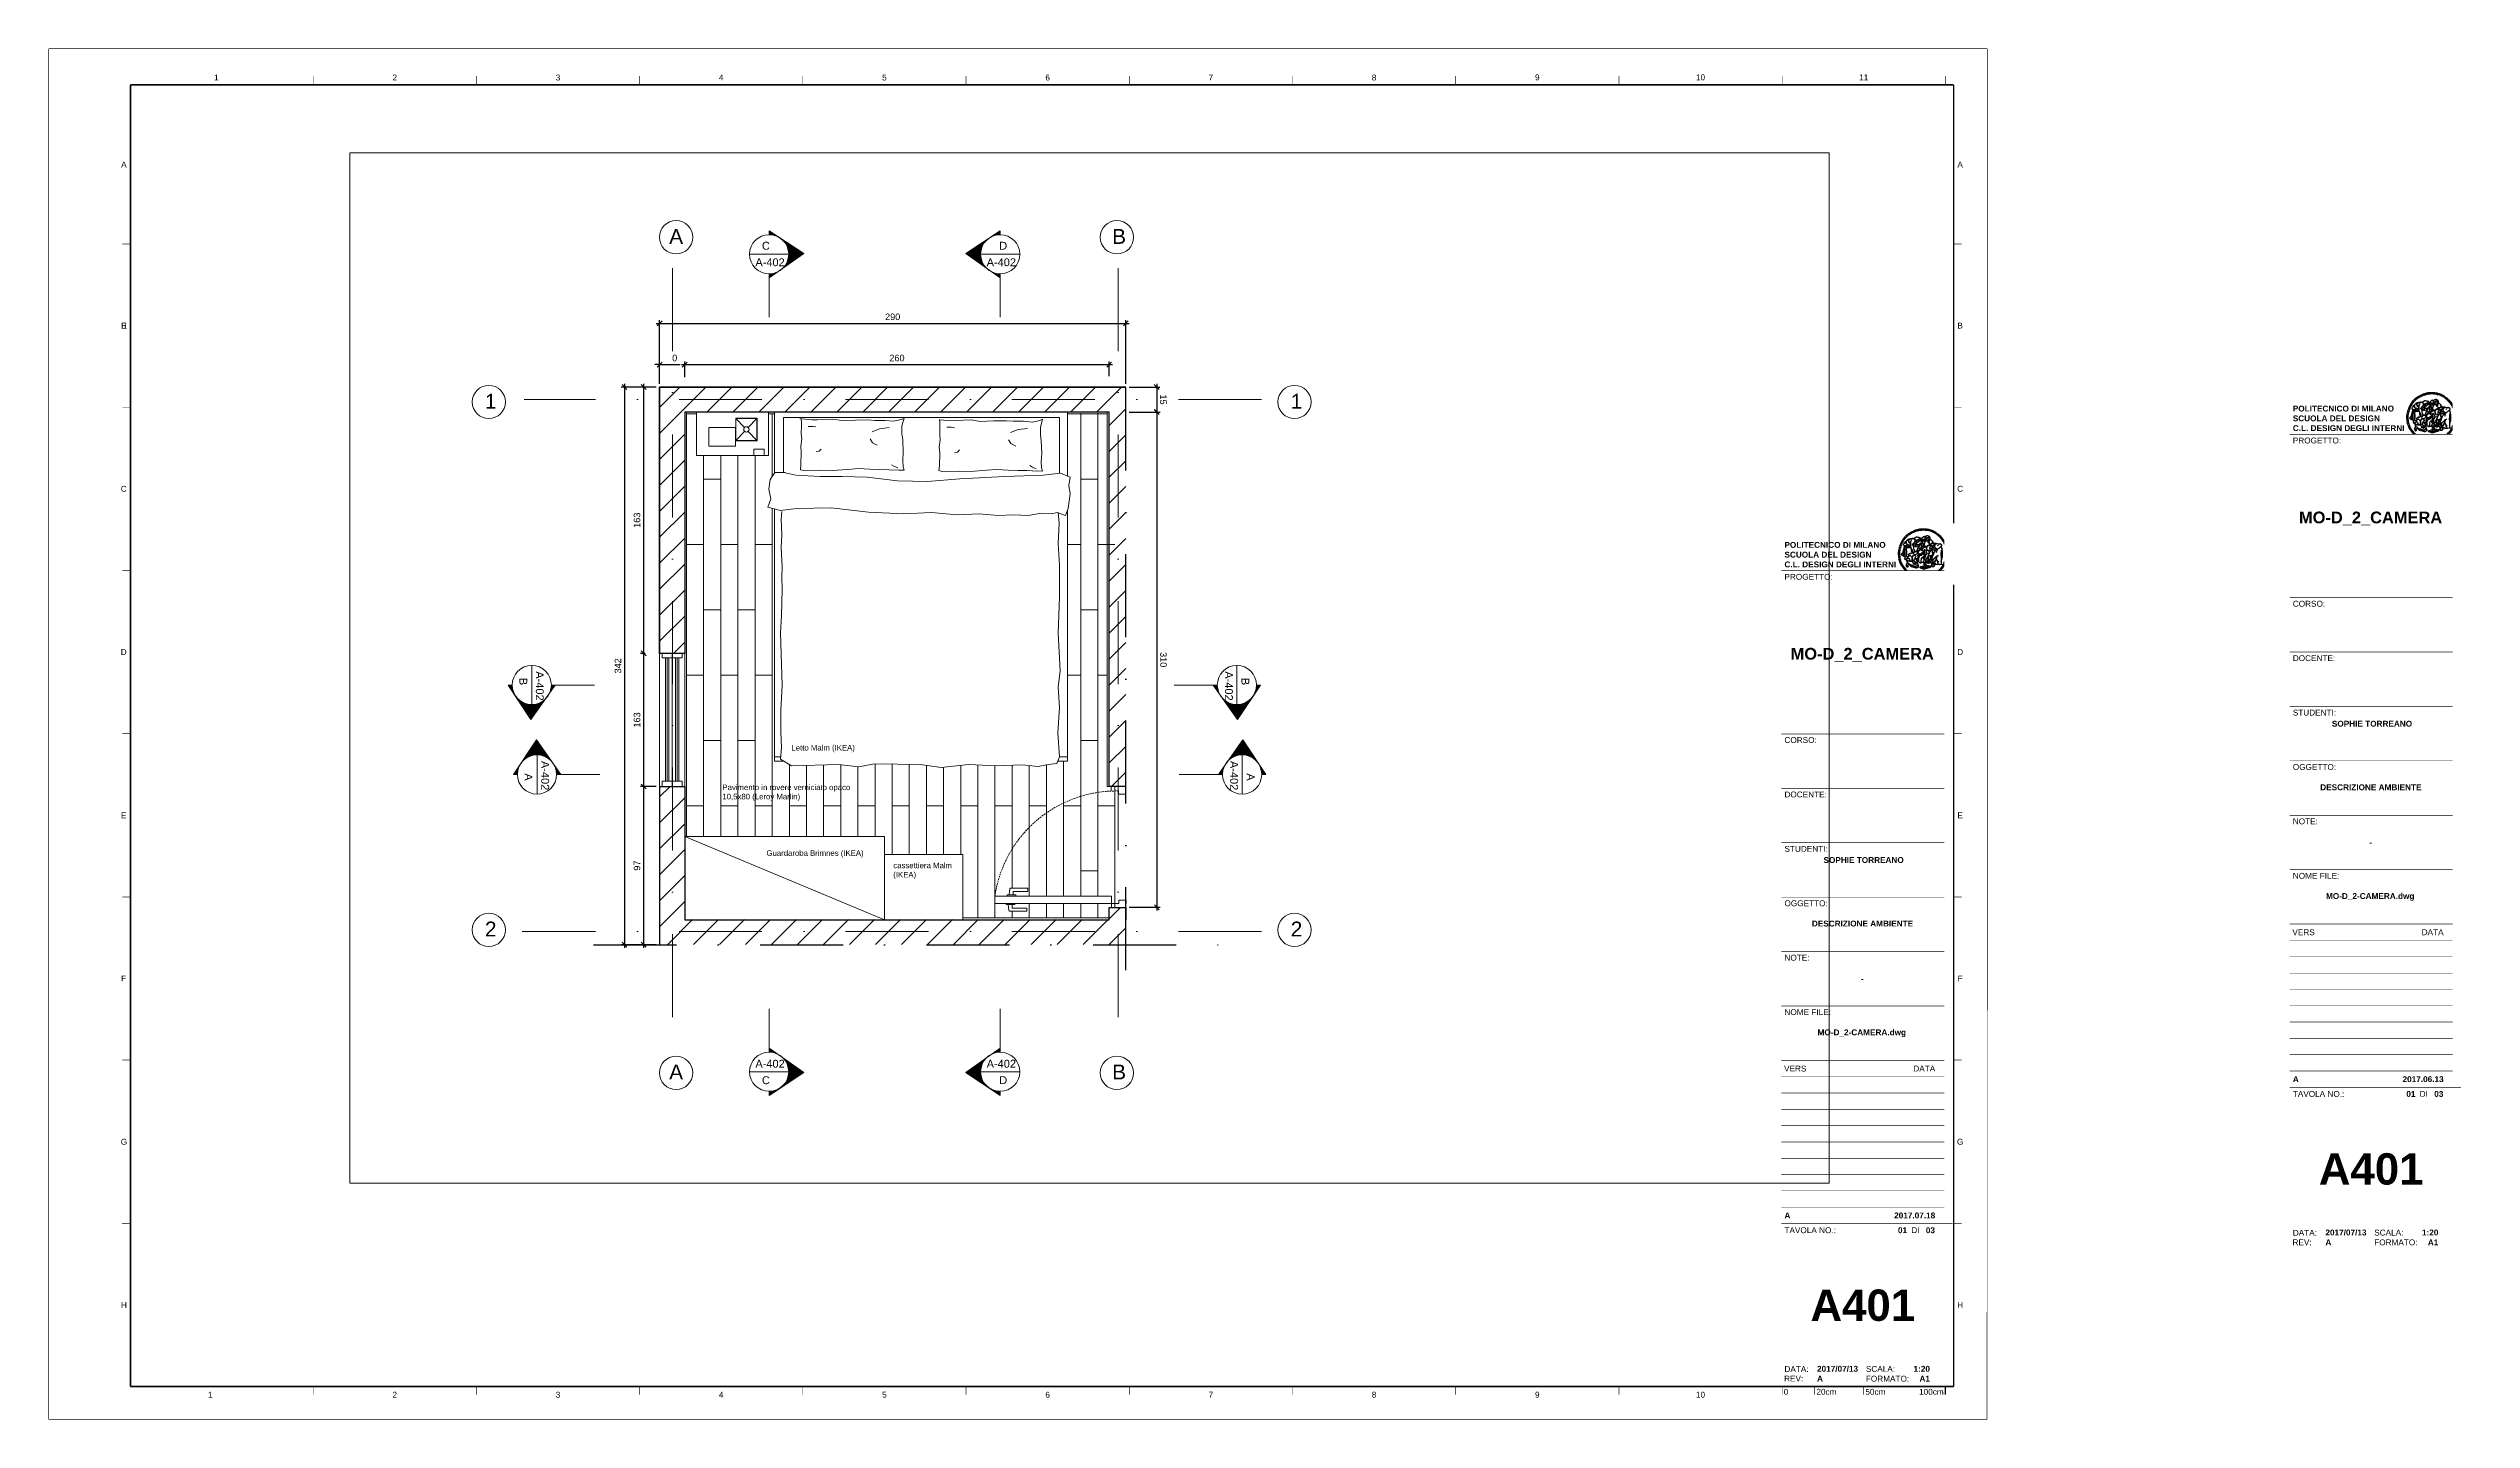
# Paper-space layout 'A401' of a CAD drawing. Header units: centimetres. Extents: x 0 to 742, y 0 to 420.
# The model-space entities are those that its viewports show. They can reach past a viewport. Long polylines and large blocks are cut down to what shows.
import ezdxf
from ezdxf.enums import TextEntityAlignment as Align

# ---------------------------------------------------------------- set-up
doc = ezdxf.new("R2010")
doc.units = ezdxf.units.CM
doc.header["$MEASUREMENT"] = 0
doc.set_wipeout_variables(frame=1)
doc.linetypes.add('HIDDEN', pattern=[0.375, 0.25, -0.125])
doc.linetypes.add('TRATTOPUNTO', pattern=[25.4, 12.7, -6.35, 0, -6.35])
for name, color, linetype, lineweight in [('Arredi', 1, 'Continuous', 15), ('Dettagli', 5, 'Continuous', 5), ('finestre', 4, 'Continuous', 13), ('G-ANNO-TEXT', 3, 'Continuous', 18), ('linee', 255, 'TRATTOPUNTO', 5), ('Muri esterni', 250, 'Continuous', 25), ('Pavimento', 3, 'Continuous', 5), ('porte', 4, 'Continuous', 13), ('punto tratto', 250, 'TRATTOPUNTO', 25), ('Quote', 2, 'Continuous', 18), ('simbologia', 2, 'Continuous', 5)]:
    doc.layers.add(name, color=color, linetype=linetype, lineweight=lineweight)
doc.layers.add('G-ANNO-NPLT', color=210, linetype='Continuous', lineweight=18, plot=False)
doc.layers.add('linee guida', color=6, linetype='Continuous', lineweight=18, plot=False)
doc.layers.add('G-ANNO-TTLB', color=3, linetype='Continuous')
doc.styles.add('ARIAL', font='Arial.ttf')
doc.styles.add('ARIAL-BOLD', font='Arial Bold.ttf')
doc.styles.add('E-ARIAL', font='Arial.ttf')
doc.styles.get("Standard").update_dxf_attribs({"font": 'Arial.ttf'})
doc.dimstyles.get("Standard").update_dxf_attribs({"dimtxt": 2, "dimasz": 1.4995, "dimexe": 1, "dimexo": 1, "dimgap": 1, "dimtad": 1, "dimdec": 0, "dimzin": 0, "dimdsep": 46, "dimtxsty": 'Standard', "dimblk": 'OBLIQUE', "dimblk1": 'OBLIQUE', "dimblk2": 'OBLIQUE', "dimcen": 0.09, "dimdle": 1, "dimadec": 0, "dimazin": 0, "dimtfac": 1, "dimtdec": 0, "dimtofl": 0, "dimtmove": 0, "dimatfit": 3, "dimldrblk": 'OBLIQUE', "dimfxl": 1, "dimtolj": 1, "dimtzin": 0, "dimarcsym": 0})

# ---------------------------------------------------------------- blocks, each defined once
blk = doc.blocks.new('_Oblique')
at = {"color": 0, "linetype": 'ByBlock', "lineweight": -2}
blk.add_line((-0.5, -0.5), (0.5, 0.5), dxfattribs=at)
blk = doc.blocks.new('*D70')
at = {"layer": 'Defpoints', "color": 0, "transparency": 16777216}
for p in [(330.04, 335.75), (187.21, 316.25), (330.04, 316.25)]:
    blk.add_point(p, dxfattribs=at)
at = {"layer": 'Quote', "color": 0, "lineweight": -2, "transparency": 16777216}
for p, q in [((186.21, 335.75), (331.04, 335.75)), ((187.21, 317.25), (187.21, 336.75)), ((330.04, 317.25), (330.04, 336.75))]:
    blk.add_line(p, q, dxfattribs=at)
at = {"layer": 'Quote', "color": 0, "lineweight": -2, "transparency": 16777216, "xscale": 1.4995, "yscale": 1.4995, "zscale": 1.4995, "rotation": 180}
blk.add_blockref('_Oblique', (187.21, 335.75), dxfattribs=at)
at = {"layer": 'Quote', "color": 0, "lineweight": -2, "transparency": 16777216, "xscale": 1.4995, "yscale": 1.4995, "zscale": 1.4995}
blk.add_blockref('_Oblique', (330.04, 335.75), dxfattribs=at)
at = {"layer": 'Quote', "color": 0, "transparency": 16777216, "insert": (258.62, 337.76), "char_height": 2, "attachment_point": 5}
blk.add_mtext('\\A1;290', dxfattribs=at)
blk = doc.blocks.new('*D71')
at = {"layer": 'Defpoints', "color": 0, "transparency": 16777216}
for p in [(187.21, 316.25), (176.48, 145.45), (187.21, 145.45)]:
    blk.add_point(p, dxfattribs=at)
at = {"layer": 'Quote', "color": 0, "lineweight": -2, "transparency": 16777216}
for p, q in [((186.21, 316.25), (175.48, 316.25)), ((176.48, 317.25), (176.48, 144.45)), ((186.21, 145.45), (175.48, 145.45))]:
    blk.add_line(p, q, dxfattribs=at)
at = {"layer": 'Quote', "color": 0, "lineweight": -2, "transparency": 16777216, "xscale": 1.4995, "yscale": 1.4995, "zscale": 1.4995}
for p, rotation in [((176.48, 316.25), 90), ((176.48, 145.45), 270)]:
    blk.add_blockref('_Oblique', p, dxfattribs=dict(at, rotation=rotation))
at = {"layer": 'Quote', "color": 0, "transparency": 16777216, "insert": (174.46, 230.85), "char_height": 2, "attachment_point": 5, "rotation": 90}
blk.add_mtext('\\A1;342', dxfattribs=at)
blk = doc.blocks.new('*D85')
at = {"layer": 'Defpoints', "color": 0, "transparency": 16777216}
for p in [(330.04, 316.25), (330.04, 308.6), (339.5, 308.6)]:
    blk.add_point(p, dxfattribs=at)
at = {"layer": 'Quote', "color": 0, "lineweight": -2, "transparency": 16777216}
for p, q in [((331.04, 316.25), (340.5, 316.25)), ((339.5, 317.25), (339.5, 307.6)), ((331.04, 308.6), (340.5, 308.6))]:
    blk.add_line(p, q, dxfattribs=at)
at = {"layer": 'Quote', "color": 0, "lineweight": -2, "transparency": 16777216, "xscale": 1.4995, "yscale": 1.4995, "zscale": 1.4995}
for p, rotation in [((339.5, 316.25), 90), ((339.5, 308.6), 270)]:
    blk.add_blockref('_Oblique', p, dxfattribs=dict(at, rotation=rotation))
at = {"layer": 'Quote', "color": 0, "transparency": 16777216, "insert": (341.51, 312.43), "char_height": 2, "attachment_point": 5, "rotation": 270}
blk.add_mtext('\\A1;15', dxfattribs=at)
blk = doc.blocks.new('*D86')
at = {"layer": 'Defpoints', "color": 0, "transparency": 16777216}
for p in [(330.04, 308.6), (330.09, 156.9), (339.55, 156.9)]:
    blk.add_point(p, dxfattribs=at)
at = {"layer": 'Quote', "color": 0, "lineweight": -2, "transparency": 16777216}
for p, q in [((331.04, 308.6), (340.55, 308.6)), ((339.55, 309.6), (339.55, 155.9)), ((331.09, 156.9), (340.55, 156.9))]:
    blk.add_line(p, q, dxfattribs=at)
at = {"layer": 'Quote', "color": 0, "lineweight": -2, "transparency": 16777216, "xscale": 1.4995, "yscale": 1.4995, "zscale": 1.4995}
for p, rotation in [((339.55, 308.6), 90), ((339.55, 156.9), 270)]:
    blk.add_blockref('_Oblique', p, dxfattribs=dict(at, rotation=rotation))
at = {"layer": 'Quote', "color": 0, "transparency": 16777216, "insert": (341.56, 232.75), "char_height": 2, "attachment_point": 5, "rotation": 270}
blk.add_mtext('\\A1;310', dxfattribs=at)
blk = doc.blocks.new('*D94')
at = {"layer": 'Defpoints', "color": 0, "transparency": 16777216}
for p in [(324.94, 323.12), (194.92, 318.33), (324.94, 318.61)]:
    blk.add_point(p, dxfattribs=at)
at = {"layer": 'Quote', "color": 0, "lineweight": -2, "transparency": 16777216}
for p, q in [((193.92, 323.12), (325.94, 323.12)), ((194.92, 319.33), (194.92, 324.12)), ((324.94, 319.61), (324.94, 324.12))]:
    blk.add_line(p, q, dxfattribs=at)
at = {"layer": 'Quote', "color": 0, "lineweight": -2, "transparency": 16777216, "xscale": 1.4995, "yscale": 1.4995, "zscale": 1.4995, "rotation": 180}
blk.add_blockref('_Oblique', (194.92, 323.12), dxfattribs=at)
at = {"layer": 'Quote', "color": 0, "lineweight": -2, "transparency": 16777216, "xscale": 1.4995, "yscale": 1.4995, "zscale": 1.4995}
blk.add_blockref('_Oblique', (324.94, 323.12), dxfattribs=at)
at = {"layer": 'Quote', "color": 0, "transparency": 16777216, "insert": (259.93, 325.14), "char_height": 2, "attachment_point": 5}
blk.add_mtext('\\A1;260', dxfattribs=at)
blk = doc.blocks.new('*D95')
at = {"layer": 'Defpoints', "color": 0, "transparency": 16777216}
for p in [(187.21, 323.12), (187.21, 316.25), (187.21, 316.25)]:
    blk.add_point(p, dxfattribs=at)
at = {"layer": 'Quote', "color": 0, "lineweight": -2, "transparency": 16777216}
for p, q in [((187.21, 323.12), (185.71, 323.12)), ((187.21, 317.25), (187.21, 324.12)), ((187.21, 317.25), (187.21, 324.12)), ((187.21, 323.12), (193.49, 323.12))]:
    blk.add_line(p, q, dxfattribs=at)
at = {"layer": 'Quote', "color": 0, "lineweight": -2, "transparency": 16777216, "xscale": 1.4995, "yscale": 1.4995, "zscale": 1.4995}
blk.add_blockref('_Oblique', (187.21, 323.12), dxfattribs=at)
at = {"layer": 'Quote', "color": 0, "lineweight": -2, "transparency": 16777216, "xscale": 1.4995, "yscale": 1.4995, "zscale": 1.4995, "rotation": 180}
blk.add_blockref('_Oblique', (187.21, 323.12), dxfattribs=at)
at = {"layer": 'Quote', "color": 0, "transparency": 16777216, "insert": (191.85, 325.14), "char_height": 2, "attachment_point": 5}
blk.add_mtext('\\A1;0', dxfattribs=at)
blk = doc.blocks.new('*D97')
at = {"layer": 'Defpoints', "color": 0, "transparency": 16777216}
for p in [(187.21, 316.25), (182.32, 234.67), (183.84, 234.67)]:
    blk.add_point(p, dxfattribs=at)
at = {"layer": 'Quote', "color": 0, "lineweight": -2, "transparency": 16777216}
for p, q in [((186.21, 316.25), (181.32, 316.25)), ((182.32, 317.25), (182.32, 233.67)), ((182.84, 234.67), (181.32, 234.67))]:
    blk.add_line(p, q, dxfattribs=at)
at = {"layer": 'Quote', "color": 0, "lineweight": -2, "transparency": 16777216, "xscale": 1.4995, "yscale": 1.4995, "zscale": 1.4995}
for p, rotation in [((182.32, 316.25), 90), ((182.32, 234.67), 270)]:
    blk.add_blockref('_Oblique', p, dxfattribs=dict(at, rotation=rotation))
at = {"layer": 'Quote', "color": 0, "transparency": 16777216, "insert": (180.3, 275.46), "char_height": 2, "attachment_point": 5, "rotation": 90}
blk.add_mtext('\\A1;163', dxfattribs=at)
blk = doc.blocks.new('*D98')
at = {"layer": 'Defpoints', "color": 0, "transparency": 16777216}
for p in [(183.84, 234.67), (182.32, 193.89), (187.21, 193.89)]:
    blk.add_point(p, dxfattribs=at)
at = {"layer": 'Quote', "color": 0, "lineweight": -2, "transparency": 16777216}
for p, q in [((182.84, 234.67), (181.32, 234.67)), ((182.32, 235.67), (182.32, 192.89)), ((186.21, 193.89), (181.32, 193.89))]:
    blk.add_line(p, q, dxfattribs=at)
at = {"layer": 'Quote', "color": 0, "lineweight": -2, "transparency": 16777216, "xscale": 1.4995, "yscale": 1.4995, "zscale": 1.4995}
for p, rotation in [((182.32, 234.67), 90), ((182.32, 193.89), 270)]:
    blk.add_blockref('_Oblique', p, dxfattribs=dict(at, rotation=rotation))
at = {"layer": 'Quote', "color": 0, "transparency": 16777216, "insert": (180.3, 214.28), "char_height": 2, "attachment_point": 5, "rotation": 90}
blk.add_mtext('\\A1;163', dxfattribs=at)
blk = doc.blocks.new('*D99')
at = {"layer": 'Defpoints', "color": 0, "transparency": 16777216}
for p in [(187.21, 193.89), (182.32, 145.45), (187.21, 145.45)]:
    blk.add_point(p, dxfattribs=at)
at = {"layer": 'Quote', "color": 0, "lineweight": -2, "transparency": 16777216}
for p, q in [((186.21, 193.89), (181.32, 193.89)), ((182.32, 194.89), (182.32, 144.45)), ((186.21, 145.45), (181.32, 145.45))]:
    blk.add_line(p, q, dxfattribs=at)
at = {"layer": 'Quote', "color": 0, "lineweight": -2, "transparency": 16777216, "xscale": 1.4995, "yscale": 1.4995, "zscale": 1.4995}
for p, rotation in [((182.32, 193.89), 90), ((182.32, 145.45), 270)]:
    blk.add_blockref('_Oblique', p, dxfattribs=dict(at, rotation=rotation))
at = {"layer": 'Quote', "color": 0, "transparency": 16777216, "insert": (180.3, 169.67), "char_height": 2, "attachment_point": 5, "rotation": 90}
blk.add_mtext('\\A1;97', dxfattribs=at)
blk = doc.blocks.new('logoPolimi')
for p, q in [((-0.51, 2.32), (-0.46, 2.11)), ((-0.4, 2.34), (-0.36, 2.13)), ((-0.29, 2.35), (-0.26, 2.14)), ((-0.18, 2.36), (-0.16, 2.15)), ((-0.07, 2.37), (-0.06, 2.16)), ((0.04, 2.37), (0.04, 2.16)), ((0.15, 2.36), (0.14, 2.16)), ((0.26, 2.36), (0.24, 2.15)), ((0.37, 2.34), (0.34, 2.13)), ((0.48, 2.32), (0.44, 2.12)), ((-2.37, 0.12), (-2.16, 0.11)), ((-2.37, 0.01), (-2.16, 0.01)), ((-2.36, 0.23), (-2.15, 0.21)), ((-2.35, 0.34), (-2.14, 0.31)), ((-2.33, 0.45), (-2.12, 0.41)), ((-2.3, 0.55), (-2.1, 0.51)), ((-2.28, 0.66), (-2.07, 0.6)), ((-2.24, 0.77), (-2.04, 0.7)), ((-2.2, 0.87), (-2.01, 0.79)), ((-2.16, 0.97), (-1.97, 0.89)), ((-2.11, 1.07), (-1.93, 0.98)), ((-2.06, 1.17), (-1.88, 1.07)), ((-2.01, 1.26), (-1.83, 1.15)), ((-1.94, 1.36), (-1.77, 1.24)), ((-1.88, 1.45), (-1.71, 1.32)), ((-1.84, 0.03), (-1.82, 0.35)), ((-1.81, 1.53), (-1.65, 1.4)), ((-1.74, 1.61), (-1.58, 1.47)), ((-1.73, 0.59), (-1.73, 0.59)), ((-1.73, 0.59), (-1.73, 0.59)), ((-1.66, 1.69), (-1.51, 1.54)), ((-1.65, 0.57), (-1.65, 0.57)), ((-1.59, 1.12), (-1.59, 1.12)), ((-1.58, 1.77), (-1.44, 1.61)), ((-1.51, 0.55), (-1.51, 0.55)), ((-1.51, 0.55), (-1.51, 0.55)), ((-1.49, 1.84), (-1.36, 1.68)), ((-1.41, 1.91), (-1.28, 1.74)), ((-1.32, 1.97), (-1.2, 1.8)), ((-1.31, 0.79), (-1.21, 0.75)), ((-1.21, 0.75), (-1.31, 0.79)), ((-1.21, 0.75), (-1.31, 0.79)), ((-1.22, 2.03), (-1.11, 1.85)), ((-1.21, 0.75), (-1.21, 0.75)), ((-1.21, 0.75), (-1.21, 0.75)), ((-1.19, 0.76), (-1.19, 0.76)), ((-1.19, 0.76), (-1.19, 0.76)), ((-1.17, 0.99), (-1.18, 0.99)), ((-1.18, 0.99), (-1.17, 0.99)), ((-1.16, 0.57), (-1.16, 0.57)), ((-1.16, 0.57), (-1.16, 0.57)), ((-1.13, 2.09), (-1.03, 1.9)), ((-1.1, 0.01), (-0.99, 0.06)), ((-0.99, 0.06), (-1.1, 0.01)), ((-0.99, 0.06), (-1.1, 0.01)), ((-1.03, 2.14), (-0.94, 1.95)), ((-0.99, 0.06), (-0.99, 0.06)), ((-0.99, 0.06), (-0.99, 0.06)), ((-0.97, 0.79), (-0.98, 0.79)), ((-0.89, 0.84), (-0.97, 0.79)), ((-0.97, 0.79), (-0.89, 0.84)), ((-0.96, 1.41), (-0.96, 1.41)), ((-0.96, 1.41), (-0.96, 1.41)), ((-0.93, 2.18), (-0.84, 1.99)), ((-0.89, 0.84), (-0.82, 0.87)), ((-0.82, 0.87), (-0.89, 0.84)), ((-0.89, 0.84), (-0.82, 0.87)), ((-0.88, 0.83), (-0.89, 0.84)), ((-0.85, 1.39), (-0.85, 1.39)), ((-0.85, 1.39), (-0.85, 1.39)), ((-0.84, 0.14), (-0.84, 0.14)), ((-0.83, 2.22), (-0.75, 2.03)), ((-0.77, 1.08), (-0.78, 1.08)), ((-0.78, 1.08), (-0.77, 1.08)), ((-0.61, 1.12), (-0.77, 1.08)), ((-0.77, 1.08), (-0.61, 1.12)), ((-0.77, 1.08), (-0.61, 1.12)), ((-0.75, 1.3), (-0.76, 1.29)), ((-0.76, 1.29), (-0.75, 1.3)), ((-0.72, 2.26), (-0.66, 2.06)), ((-0.65, 0.99), (-0.7, 0.96)), ((-0.69, 0.18), (-0.68, 0.18)), ((-0.66, 0.93), (-0.66, 0.93)), ((-0.66, 0.93), (-0.64, 0.93)), ((-0.66, 0.93), (-0.66, 0.93)), ((-0.66, 0.93), (-0.66, 0.93)), ((-0.63, 1.01), (-0.63, 1.01)), ((-0.63, 1.01), (-0.62, 1.01)), ((-0.63, 0.66), (-0.63, 0.66)), ((-0.61, 2.29), (-0.56, 2.09)), ((-0.6, 1.12), (-0.61, 1.12)), ((-0.61, 1.12), (-0.6, 1.12)), ((-0.61, 1.12), (-0.6, 1.12)), ((-0.61, 0.86), (-0.57, 0.85)), ((-0.57, 0.85), (-0.61, 0.86)), ((-0.61, 0.86), (-0.57, 0.85)), ((-0.53, 1.08), (-0.6, 1.12)), ((-0.6, 1.12), (-0.6, 1.11)), ((-0.6, 1.12), (-0.53, 1.08)), ((-0.57, 0.8), (-0.59, 0.8)), ((-0.57, 0.85), (-0.53, 0.84)), ((-0.57, 0.85), (-0.57, 0.85)), ((-0.57, 0.85), (-0.57, 0.85)), ((-0.57, 0.85), (-0.53, 0.84)), ((-0.56, 0.29), (-0.49, 0.48)), ((-0.56, 0.14), (-0.56, 0.29)), ((-0.5, 0.11), (-0.56, 0.14)), ((-0.53, 0.84), (-0.51, 0.84)), ((-0.53, 0.84), (-0.51, 0.84)), ((-0.53, 0.84), (-0.53, 0.84)), ((-0.51, 0.11), (-0.51, 0.11)), ((-0.51, 0.11), (-0.51, 0.11)), ((-0.34, 0.33), (-0.5, 0.11)), ((-0.49, 0.48), (-0.41, 0.55)), ((-0.42, 0.8), (-0.47, 0.79)), ((-0.42, 0.8), (-0.47, 0.79)), ((-0.47, 0.79), (-0.45, 0.76)), ((-0.47, 0.79), (-0.45, 0.76)), ((-0.45, 1.14), (-0.42, 1.11)), ((-0.42, 1.26), (-0.36, 1.22)), ((-0.41, 0.55), (-0.34, 0.49)), ((-0.4, 1.37), (-0.38, 1.38)), ((-0.39, 1.37), (-0.4, 1.37)), ((-0.35, 1.33), (-0.4, 1.37)), ((-0.39, 1.24), (-0.4, 1.23)), ((-0.38, 1.14), (-0.38, 1.14)), ((-0.34, 0.49), (-0.09, 0.48)), ((-0.16, 0.32), (-0.34, 0.33)), ((-0.14, 0.32), (-0.31, 0.34)), ((-0.28, 1.3), (-0.29, 1.3)), ((-0.28, 1.3), (-0.28, 1.3)), ((-0.16, 1.24), (-0.16, 1.25)), ((-0.16, 1.25), (-0.16, 1.25)), ((-0.16, 0.49), (-0.14, 0.64)), ((-0.06, 0.27), (-0.16, 0.32)), ((-0.1, 0.88), (-0.09, 0.87)), ((-0.08, 1.37), (-0.08, 1.38)), ((-0.08, 1.23), (-0.05, 1.21)), ((-0.05, 1.21), (-0.08, 1.23)), ((-0.08, 1.23), (-0.05, 1.21)), ((-0.03, 0.26), (-0.06, 0.27)), ((-0.05, 1.21), (-0.04, 1.21)), ((-0.04, 1.21), (-0.05, 1.21)), ((-0.04, 1.21), (-0.04, 1.21)), ((-0.04, 1.21), (-0.04, 1.21)), ((-0.04, 0.48), (-0.03, 0.26)), ((0.03, 1.15), (0.03, 1.15)), ((0.03, 0.66), (0.03, 0.67)), ((0.07, 0.58), (0.07, 0.57)), ((0.1, 1.18), (0.1, 1.18)), ((0.1, 0.84), (0.1, 0.84)), ((0.13, 1.32), (0.17, 1.19)), ((0.14, 0.71), (0.34, 0.65)), ((0.31, 0.56), (0.17, 0.63)), ((0.27, 1.61), (0.27, 1.61)), ((0.27, 1.61), (0.27, 1.61)), ((0.27, 1.61), (0.27, 1.61)), ((0.29, 1.29), (0.29, 1.29)), ((0.29, 1.29), (0.29, 1.29)), ((0.29, 1.29), (0.29, 1.29)), ((0.29, 1.29), (0.29, 1.29)), ((0.33, 0.49), (0.34, 0.49)), ((0.33, 0.03), (0.35, 0.03)), ((0.33, 0.03), (0.35, 0.03)), ((0.34, 0.65), (0.34, 0.64)), ((0.35, 0.03), (0.57, 0.06)), ((0.35, 0.03), (0.57, 0.06)), ((0.35, 0.03), (0.35, 0.03)), ((0.35, 0.03), (0.35, 0.03)), ((0.38, 1.36), (0.37, 1.35)), ((0.38, 0.34), (0.37, 0.34)), ((0.38, 0.34), (0.38, 0.34)), ((0.43, 0.67), (0.39, 0.64)), ((0.49, 1.05), (0.51, 1.13)), ((0.51, 1.13), (0.49, 1.05)), ((0.49, 1.05), (0.51, 1.13)), ((0.51, 1.31), (0.5, 1.29)), ((0.51, 1.13), (0.52, 1.23)), ((0.52, 1.23), (0.51, 1.23)), ((0.51, 1.23), (0.52, 1.23)), ((0.52, 1.23), (0.51, 1.13)), ((0.51, 1.13), (0.52, 1.23)), ((0.52, 1.24), (0.6, 1.37)), ((0.52, 1.23), (0.6, 1.36)), ((0.6, 1.36), (0.52, 1.23)), ((0.52, 1.23), (0.52, 1.23)), ((0.52, 1.23), (0.52, 1.24)), ((0.52, 1.23), (0.52, 1.23)), ((0.55, 1.07), (0.53, 1.06)), ((0.53, 1.04), (0.53, 1.06)), ((0.53, 1.05), (0.53, 1.04)), ((0.59, 2.3), (0.54, 2.09)), ((0.54, 0.3), (0.63, 0.32)), ((0.54, -0.08), (0.61, 0.06)), ((0.61, 0.06), (0.54, -0.08)), ((0.54, -0.08), (0.61, 0.06)), ((0.56, 0.19), (0.59, 0.21)), ((0.57, 1.07), (0.57, 1.07)), ((0.57, 1.07), (0.57, 1.07)), ((0.57, 1.07), (0.57, 1.07)), ((0.57, 1.07), (0.57, 1.07)), ((0.57, 1.07), (0.57, 1.07)), ((0.57, 1.07), (0.57, 1.07)), ((0.57, 1.07), (0.57, 1.07)), ((0.58, 0.3), (0.59, 0.29)), ((0.59, 0.78), (0.59, 0.79)), ((0.59, 0.79), (0.59, 0.79)), ((0.59, 0.79), (0.59, 0.79)), ((0.59, 0.79), (0.59, 0.78)), ((0.61, 0.06), (0.6, 0.07)), ((0.6, 0.07), (0.61, 0.06)), ((0.61, 0.06), (0.61, 0.07)), ((0.62, 0.21), (0.65, 0.22)), ((0.69, 2.27), (0.63, 2.07)), ((0.64, 1.37), (0.65, 1.37)), ((0.69, 0.86), (0.68, 0.86)), ((0.68, 0.86), (0.69, 0.86)), ((0.68, 0.76), (0.68, 0.76)), ((0.8, 2.23), (0.73, 2.03)), ((0.76, 0.26), (0.76, 0.26)), ((0.9, 2.19), (0.82, 2)), ((0.82, 0.35), (0.84, 0.36)), ((0.82, 0.35), (0.82, 0.35)), ((0.84, 0.36), (0.84, 0.37)), ((0.85, 0.34), (1.05, 0.35)), ((1, 2.15), (0.91, 1.96)), ((0.93, 1.05), (0.93, 1.05)), ((0.93, 1.05), (0.93, 1.05)), ((0.93, 1.05), (0.93, 1.04)), ((0.93, 1.05), (0.93, 1.05)), ((0.97, 0.66), (0.96, 0.66)), ((1.01, 0.97), (0.98, 0.96)), ((1.1, 2.1), (1, 1.91)), ((1.2, 2.04), (1.09, 1.86)), ((1.17, 0.96), (1.17, 0.95)), ((1.17, 0.95), (1.17, 0.95)), ((1.29, 1.99), (1.18, 1.81)), ((1.38, 1.92), (1.26, 1.75)), ((1.34, 0.37), (1.26, 0.04)), ((1.27, 0.37), (1.27, 0.38)), ((1.28, 0.95), (1.28, 0.95)), ((1.47, 1.86), (1.34, 1.69)), ((1.37, 0.73), (1.46, 0.81)), ((1.41, 0.4), (1.41, 0.41)), ((1.56, 1.79), (1.42, 1.63)), ((1.64, 1.71), (1.49, 1.56)), ((1.49, 0.9), (1.57, 0.92)), ((1.72, 1.63), (1.56, 1.49)), ((1.67, 0.6), (1.57, 0.53)), ((1.79, 1.55), (1.63, 1.41)), ((1.86, 1.47), (1.7, 1.34)), ((1.93, 1.38), (1.76, 1.26)), ((1.99, 1.29), (1.81, 1.17)), ((2.05, 1.19), (1.87, 1.09)), ((2.1, 1.1), (1.92, 1)), ((2.15, 1), (1.96, 0.91)), ((2.19, 0.9), (2, 0.82)), ((2.23, 0.79), (2.04, 0.72)), ((2.27, 0.69), (2.07, 0.63)), ((2.3, 0.58), (2.09, 0.53)), ((2.32, 0.47), (2.12, 0.43)), ((2.34, 0.37), (2.13, 0.33)), ((2.36, 0.26), (2.15, 0.23)), ((2.37, 0.15), (2.16, 0.13)), ((2.37, 0.04), (2.16, 0.03)), ((-2.37, -0.1), (-2.16, -0.09)), ((-2.36, -0.21), (-2.15, -0.19)), ((-2.35, -0.32), (-2.14, -0.29)), ((-2.33, -0.43), (-2.12, -0.39)), ((-2.31, -0.54), (-2.1, -0.49)), ((-2.28, -0.65), (-2.08, -0.59)), ((-2.25, -0.75), (-2.05, -0.69)), ((-2.21, -0.86), (-2.02, -0.78)), ((-2.17, -0.96), (-1.98, -0.87)), ((-2.12, -1.06), (-1.93, -0.96)), ((-2.07, -1.16), (-1.89, -1.05)), ((-2.04, -0.15), (-1.97, -0.2)), ((-2.01, -1.25), (-1.84, -1.14)), ((-1.95, -1.34), (-1.78, -1.22)), ((-1.89, -1.43), (-1.72, -1.31)), ((-1.82, -1.52), (-1.66, -1.38)), ((-1.75, -1.6), (-1.59, -1.46)), ((-1.67, -1.68), (-1.52, -1.53)), ((-1.58, -0.12), (-1.6, -0.18)), ((-1.6, -0.18), (-1.58, -0.28)), ((-1.57, -0.54), (-1.59, -0.54)), ((-1.59, -0.54), (-1.59, -0.54)), ((-1.59, -1.76), (-1.45, -1.6)), ((-1.56, -0.32), (-1.56, -0.31)), ((-1.56, -0.31), (-1.56, -0.31)), ((-1.53, -0.65), (-1.53, -0.65)), ((-1.53, -0.65), (-1.53, -0.65)), ((-1.51, -1.83), (-1.37, -1.67)), ((-1.48, -0.86), (-1.48, -0.85)), ((-1.42, -0.37), (-1.42, -0.37)), ((-1.42, -1.9), (-1.29, -1.73)), ((-1.38, -0.46), (-1.38, -0.46)), ((-1.33, -1.96), (-1.21, -1.79)), ((-1.31, -0.24), (-1.31, -0.23)), ((-1.31, -0.23), (-1.31, -0.24)), ((-1.24, -2.02), (-1.13, -1.84)), ((-1.23, -0.19), (-1.23, -0.19)), ((-1.23, -0.19), (-1.23, -0.19)), ((-1.23, -0.19), (-1.23, -0.19)), ((-1.23, -0.19), (-1.23, -0.19)), ((-1.14, -2.08), (-1.04, -1.89)), ((-1.04, -2.13), (-0.95, -1.94)), ((-1.01, -0.39), (-1.02, -0.39)), ((-1.02, -0.39), (-1.01, -0.39)), ((-1.02, -0.7), (-1.02, -0.7)), ((-1.02, -0.7), (-1.02, -0.7)), ((-1.02, -0.7), (-1.02, -0.7)), ((-0.94, -2.18), (-0.86, -1.98)), ((-0.84, -2.22), (-0.77, -2.02)), ((-0.79, -0.51), (-0.83, -0.58)), ((-0.83, -0.58), (-0.79, -0.51)), ((-0.83, -0.58), (-0.79, -0.51)), ((-0.78, -1.05), (-0.83, -0.94)), ((-0.83, -0.94), (-0.78, -1.05)), ((-0.83, -0.94), (-0.83, -0.94)), ((-0.83, -0.94), (-0.78, -1.05)), ((-0.82, -1.23), (-0.82, -1.23)), ((-0.82, -1.23), (-0.77, -1.23)), ((-0.77, -1.23), (-0.82, -1.23)), ((-0.82, -1.23), (-0.82, -1.23)), ((-0.77, -1.23), (-0.82, -1.23)), ((-0.75, -0.96), (-0.8, -0.89)), ((-0.8, -0.89), (-0.79, -0.92)), ((-0.79, -0.92), (-0.8, -0.89)), ((-0.8, -0.89), (-0.75, -0.96)), ((-0.79, -0.92), (-0.8, -0.89)), ((-0.8, -0.89), (-0.8, -0.89)), ((-0.8, -0.89), (-0.75, -0.96)), ((-0.79, -0.92), (-0.78, -0.95)), ((-0.78, -0.95), (-0.79, -0.92)), ((-0.78, -0.95), (-0.79, -0.92)), ((-0.77, -0.49), (-0.78, -0.48)), ((-0.78, -0.48), (-0.77, -0.49)), ((-0.78, -0.95), (-0.76, -1)), ((-0.76, -1), (-0.78, -0.95)), ((-0.76, -1), (-0.78, -0.95)), ((-0.71, -0.89), (-0.75, -0.87)), ((-0.75, -0.87), (-0.71, -0.89)), ((-0.75, -0.87), (-0.71, -0.89)), ((-0.72, -1.01), (-0.75, -0.96)), ((-0.75, -0.96), (-0.72, -1.01)), ((-0.75, -0.96), (-0.72, -1.01)), ((-0.74, -2.25), (-0.67, -2.05)), ((-0.64, -0.93), (-0.71, -0.89)), ((-0.71, -0.89), (-0.64, -0.93)), ((-0.71, -0.89), (-0.64, -0.93)), ((-0.66, -0.53), (-0.66, -0.53)), ((-0.66, -0.53), (-0.66, -0.53)), ((-0.66, -0.53), (-0.66, -0.53)), ((-0.63, -2.29), (-0.57, -2.08)), ((-0.52, -2.31), (-0.48, -2.11)), ((-0.39, -0.81), (-0.51, -0.69)), ((-0.51, -1.04), (-0.5, -1.04)), ((-0.48, -0.42), (-0.48, -0.42)), ((-0.48, -0.42), (-0.48, -0.42)), ((-0.48, -0.42), (-0.48, -0.42)), ((-0.42, -2.33), (-0.38, -2.13)), ((-0.41, -0.51), (-0.41, -0.51)), ((-0.38, -0.05), (-0.39, -0.12)), ((-0.39, -0.12), (-0.37, -0.1)), ((-0.35, -0.14), (-0.37, -0.08)), ((-0.37, -0.09), (-0.37, -0.09)), ((-0.33, -0.12), (-0.35, -0.14)), ((-0.32, -0.14), (-0.35, -0.14)), ((-0.35, -0.18), (-0.34, -0.22)), ((-0.34, -0.08), (-0.29, -0.16)), ((-0.34, -0.22), (-0.34, -0.22)), ((-0.27, -0.17), (-0.32, -0.14)), ((-0.31, -2.35), (-0.28, -2.14)), ((-0.25, -0.91), (-0.26, -0.9)), ((-0.26, -1.29), (0.1, -1.2)), ((0.1, -1.2), (-0.26, -1.29)), ((0.08, -1.4), (-0.26, -1.29)), ((-0.26, -1.29), (0.08, -1.4)), ((-0.26, -1.38), (-0.26, -1.29)), ((-0.26, -1.29), (-0.26, -1.29)), ((-0.26, -1.29), (-0.26, -1.38)), ((-0.26, -1.29), (0.08, -1.4)), ((-0.26, -1.29), (-0.26, -1.29)), ((0.08, -1.49), (-0.26, -1.38)), ((-0.26, -1.38), (0.09, -1.49)), ((-0.2, -2.36), (-0.18, -2.15)), ((-0.14, -0.15), (-0.16, -0.13)), ((-0.11, -0.04), (-0.12, -0.05)), ((-0.09, -2.37), (-0.08, -2.16)), ((-0.04, -0.41), (-0.01, -0.44)), ((-0.01, -0.44), (-0.04, -0.41)), ((-0.04, -0.41), (-0.01, -0.44)), ((0.03, -2.37), (0.02, -2.16)), ((0.07, -0.84), (0.07, -0.84)), ((0.07, -0.84), (0.07, -0.84)), ((0.1, -1.2), (0.08, -1.32)), ((0.08, -1.32), (0.13, -1.2)), ((0.08, -1.4), (0.72, -1.22)), ((0.72, -1.22), (0.08, -1.4)), ((0.08, -1.4), (0.72, -1.22)), ((0.72, -1.31), (0.08, -1.49)), ((0.08, -1.44), (0.08, -1.4)), ((0.08, -1.4), (0.08, -1.44)), ((0.08, -1.4), (0.08, -1.49)), ((0.08, -1.49), (0.08, -1.44)), ((0.08, -1.44), (0.08, -1.44)), ((0.08, -1.44), (0.08, -1.45)), ((0.08, -1.45), (0.08, -1.46)), ((0.08, -1.46), (0.08, -1.49)), ((0.1, -1.01), (0.09, -0.86)), ((0.1, -1.01), (0.09, -0.86)), ((0.09, -1.49), (0.72, -1.31)), ((0.1, -1.2), (0.12, -1.04)), ((0.12, -1.04), (0.1, -1.2)), ((0.13, -1.2), (0.1, -1.2)), ((0.1, -1.2), (0.13, -1.2)), ((0.13, -1.2), (0.1, -1.2)), ((0.1, -1.2), (0.1, -1.2)), ((0.11, -0.44), (0.11, -0.44)), ((0.11, -0.44), (0.11, -0.44)), ((0.12, -0.21), (0.12, -0.21)), ((0.12, -0.21), (0.12, -0.21)), ((0.12, -0.21), (0.12, -0.21)), ((0.12, -0.21), (0.12, -0.21)), ((0.12, -0.21), (0.12, -0.21)), ((0.12, -0.21), (0.12, -0.21)), ((0.12, -0.21), (0.12, -0.21)), ((0.12, -0.21), (0.12, -0.21)), ((0.12, -0.21), (0.12, -0.21)), ((0.12, -0.21), (0.12, -0.21)), ((0.12, -0.21), (0.12, -0.21)), ((0.12, -0.21), (0.12, -0.21)), ((0.12, -0.21), (0.12, -0.21)), ((0.12, -0.56), (0.14, -0.53)), ((0.14, -0.53), (0.12, -0.56)), ((0.12, -0.56), (0.14, -0.53)), ((0.12, -1.04), (0.12, -1.04)), ((0.12, -1.04), (0.12, -1.04)), ((0.12, -1.04), (0.12, -1.04)), ((0.14, -2.37), (0.12, -2.16)), ((0.21, -0.99), (0.13, -1.2)), ((0.13, -1.2), (0.21, -0.99)), ((0.36, -1.14), (0.13, -1.2)), ((0.13, -1.2), (0.26, -1.17)), ((0.14, -0.53), (0.16, -0.49)), ((0.16, -0.49), (0.14, -0.53)), ((0.14, -0.53), (0.16, -0.49)), ((0.16, -0.49), (0.16, -0.49)), ((0.16, -0.49), (0.16, -0.49)), ((0.28, -1.19), (0.21, -0.99)), ((0.21, -0.99), (0.31, -1.27)), ((0.25, -2.36), (0.22, -2.15)), ((0.24, -0.17), (0.24, -0.16)), ((0.24, -0.16), (0.24, -0.17)), ((0.25, -0.84), (0.25, -0.88)), ((0.25, -0.88), (0.25, -0.84)), ((0.25, -0.88), (0.25, -0.84)), ((0.25, -0.88), (0.29, -1.17)), ((0.26, -0.88), (0.25, -0.88)), ((0.31, -1.27), (0.25, -0.88)), ((0.26, -1.17), (0.28, -1.16)), ((0.28, -1.16), (0.36, -1.14)), ((0.29, -1.17), (0.28, -1.19)), ((0.35, -2.34), (0.32, -2.14)), ((0.36, -1.14), (0.72, -1.22)), ((0.72, -1.22), (0.36, -1.14)), ((0.46, -2.32), (0.42, -2.12)), ((0.49, -0.31), (0.49, -0.31)), ((0.49, -0.31), (0.49, -0.31)), ((0.5, -0.27), (0.5, -0.27)), ((0.51, -0.27), (0.51, -0.27)), ((0.57, -2.3), (0.52, -2.1)), ((0.68, -2.27), (0.62, -2.07)), ((0.78, -2.24), (0.71, -2.04)), ((0.72, -0.81), (0.75, -0.89)), ((0.72, -1.22), (0.72, -1.31)), ((0.72, -1.31), (0.72, -1.22)), ((0.74, -0.23), (0.74, -0.23)), ((0.74, -0.23), (0.75, -0.24)), ((0.75, -0.23), (0.75, -0.23)), ((0.89, -2.2), (0.81, -2)), ((0.86, -0.25), (0.82, -0.34)), ((0.87, -0.22), (0.86, -0.23)), ((0.87, -0.22), (0.86, -0.25)), ((0.99, -2.15), (0.9, -1.96)), ((0.96, -0.58), (0.96, -0.57)), ((1.09, -2.11), (0.99, -1.92)), ((1.05, -1.05), (1.04, -1.05)), ((1.19, -2.05), (1.08, -1.87)), ((1.28, -2), (1.17, -1.82)), ((1.37, -1.93), (1.25, -1.76)), ((1.31, -0.27), (1.3, -0.26)), ((1.3, -0.26), (1.3, -0.26)), ((1.3, -0.26), (1.3, -0.26)), ((1.3, -0.26), (1.31, -0.27)), ((1.3, -0.26), (1.3, -0.26)), ((1.46, -1.87), (1.33, -1.7)), ((1.54, -1.8), (1.41, -1.64)), ((1.63, -1.72), (1.48, -1.57)), ((1.71, -1.65), (1.55, -1.5)), ((1.78, -1.57), (1.62, -1.43)), ((1.85, -1.48), (1.69, -1.35)), ((1.92, -1.39), (1.75, -1.27)), ((1.98, -1.3), (1.81, -1.19)), ((2.04, -1.21), (1.86, -1.1)), ((2.09, -1.11), (1.91, -1.01)), ((2.14, -1.01), (1.95, -0.92)), ((2.19, -0.91), (1.99, -0.83)), ((2.23, -0.81), (2.03, -0.74)), ((2.26, -0.7), (2.06, -0.64)), ((2.29, -0.6), (2.09, -0.55)), ((2.32, -0.49), (2.11, -0.45)), ((2.34, -0.38), (2.13, -0.35)), ((2.35, -0.27), (2.15, -0.25)), ((2.37, -0.08), (2.16, -0.07)), ((2.36, -0.16), (2.16, -0.15))]:
    blk.add_line(p, q)
for points in [[(-1.9, 0.12), (-1.94, 0.02), (-2.05, -0.09), (-2.05, -0.09)], [(-1.86, 0.38), (-1.86, 0.38), (-1.87, 0.19), (-1.9, 0.12)], [(-1.76, 0.6), (-1.76, 0.6), (-1.84, 0.57), (-1.86, 0.38)], [(-1.86, -0.04), (-1.84, 0.02), (-1.84, 0.03), (-1.84, 0.03)], [(-1.82, 0.78), (-1.83, 0.8), (-1.85, 0.86), (-1.83, 0.88)], [(-1.82, 0.78), (-1.83, 0.8), (-1.85, 0.86), (-1.83, 0.88)], [(-1.83, 0.88), (-1.81, 0.9), (-1.76, 0.96), (-1.76, 0.96)], [(-1.83, 0.88), (-1.81, 0.9), (-1.76, 0.96), (-1.76, 0.96)], [(-1.76, 0.6), (-1.83, 0.7), (-1.78, 0.74), (-1.78, 0.74)], [(-1.78, 0.74), (-1.79, 0.74), (-1.83, 0.7), (-1.76, 0.6)], [(-1.78, 0.74), (-1.8, 0.76), (-1.81, 0.78), (-1.82, 0.78)], [(-1.78, 0.74), (-1.8, 0.76), (-1.81, 0.78), (-1.82, 0.78)], [(-1.82, 0.35), (-1.81, 0.5), (-1.73, 0.59), (-1.73, 0.59)], [(-1.82, -0.19), (-1.73, -0.07), (-1.75, 0.14), (-1.75, 0.3)], [(-1.75, 0.33), (-1.75, 0.17), (-1.73, -0.05), (-1.8, -0.17)], [(-1.78, 0.74), (-1.75, 0.72), (-1.72, 0.69), (-1.68, 0.7)], [(-1.68, 0.7), (-1.72, 0.69), (-1.75, 0.72), (-1.78, 0.74)], [(-1.68, 0.7), (-1.72, 0.69), (-1.75, 0.72), (-1.78, 0.74)], [(-1.78, 0.74), (-1.78, 0.74), (-1.78, 0.74), (-1.78, 0.74)], [(-1.76, 0.96), (-1.68, 1.1), (-1.59, 1.12), (-1.59, 1.12)], [(-1.76, 0.96), (-1.68, 1.1), (-1.6, 1.12), (-1.6, 1.12)], [(-1.73, 0.59), (-1.74, 0.59), (-1.75, 0.6), (-1.76, 0.6)], [(-1.73, 0.59), (-1.74, 0.59), (-1.75, 0.6), (-1.76, 0.6)], [(-1.75, 0.3), (-1.76, 0.47), (-1.65, 0.57), (-1.65, 0.57)], [(-1.65, 0.57), (-1.65, 0.57), (-1.76, 0.5), (-1.75, 0.33)], [(-1.65, 0.57), (-1.68, 0.58), (-1.7, 0.58), (-1.73, 0.59)], [(-1.65, 0.57), (-1.68, 0.58), (-1.7, 0.58), (-1.73, 0.59)], [(-1.5, 0.71), (-1.53, 0.74), (-1.61, 0.71), (-1.68, 0.7)], [(-1.68, 0.7), (-1.61, 0.71), (-1.53, 0.73), (-1.5, 0.71)], [(-1.5, 0.71), (-1.53, 0.73), (-1.61, 0.71), (-1.68, 0.7)], [(-1.51, 0.55), (-1.56, 0.56), (-1.61, 0.56), (-1.65, 0.57)], [(-1.65, 0.57), (-1.61, 0.56), (-1.56, 0.56), (-1.51, 0.55)], [(-1.51, 0.55), (-1.56, 0.56), (-1.61, 0.56), (-1.65, 0.57)], [(-1.59, 1.12), (-1.6, 1.06), (-1.61, 0.99), (-1.61, 0.97)], [(-1.61, 0.97), (-1.61, 0.99), (-1.6, 1.06), (-1.59, 1.12)], [(-1.61, 0.97), (-1.61, 0.99), (-1.6, 1.06), (-1.59, 1.12)], [(-1.61, 0.97), (-1.61, 0.95), (-1.56, 0.88), (-1.54, 0.87)], [(-1.54, 0.87), (-1.56, 0.88), (-1.61, 0.95), (-1.61, 0.97)], [(-1.54, 0.87), (-1.56, 0.88), (-1.61, 0.96), (-1.61, 0.97)], [(-1.59, 1.12), (-1.59, 1.13), (-1.59, 1.15), (-1.58, 1.16)], [(-1.59, 1.12), (-1.59, 1.13), (-1.59, 1.15), (-1.58, 1.16)], [(-1.58, 1.16), (-1.57, 1.21), (-1.52, 1.23), (-1.49, 1.25)], [(-1.58, 1.16), (-1.57, 1.21), (-1.52, 1.23), (-1.49, 1.25)], [(-1.58, 0.36), (-1.58, 0.48), (-1.51, 0.55), (-1.51, 0.55)], [(-1.51, 0.55), (-1.51, 0.55), (-1.58, 0.48), (-1.58, 0.36)], [(-1.51, 0.55), (-1.51, 0.55), (-1.58, 0.48), (-1.58, 0.36)], [(-1.55, 0.04), (-1.55, 0.08), (-1.58, 0.25), (-1.58, 0.36)], [(-1.58, 0.36), (-1.58, 0.25), (-1.55, 0.08), (-1.55, 0.04)], [(-1.58, 0.36), (-1.58, 0.25), (-1.55, 0.08), (-1.55, 0.04)], [(-1.58, -0.12), (-1.57, -0.06), (-1.55, 0.02), (-1.55, 0.04)], [(-1.55, 0.04), (-1.55, 0.02), (-1.57, -0.06), (-1.58, -0.12)], [(-1.55, 0.04), (-1.55, 0.02), (-1.56, -0.04), (-1.57, -0.1)], [(-1.54, 0.87), (-1.52, 0.85), (-1.47, 0.83), (-1.44, 0.83)], [(-1.44, 0.83), (-1.47, 0.83), (-1.52, 0.85), (-1.54, 0.87)], [(-1.45, 0.83), (-1.47, 0.83), (-1.52, 0.85), (-1.54, 0.87)], [(-1.51, 0.55), (-1.33, 0.54), (-1.16, 0.57), (-1.16, 0.57)], [(-1.16, 0.57), (-1.16, 0.57), (-1.33, 0.54), (-1.51, 0.55)], [(-1.16, 0.57), (-1.16, 0.57), (-1.33, 0.54), (-1.51, 0.55)], [(-1.5, 0.71), (-1.46, 0.68), (-1.4, 0.62), (-1.33, 0.66)], [(-1.33, 0.66), (-1.4, 0.62), (-1.46, 0.68), (-1.5, 0.71)], [(-1.33, 0.66), (-1.4, 0.62), (-1.46, 0.68), (-1.5, 0.71)], [(-1.49, 1.25), (-1.46, 1.26), (-1.42, 1.33), (-1.39, 1.36)], [(-1.49, 1.25), (-1.46, 1.27), (-1.43, 1.34), (-1.39, 1.36)], [(-1.31, 0.79), (-1.33, 0.79), (-1.42, 0.83), (-1.45, 0.83)], [(-1.44, 0.83), (-1.42, 0.83), (-1.33, 0.79), (-1.31, 0.79)], [(-1.31, 0.79), (-1.33, 0.79), (-1.42, 0.83), (-1.44, 0.83)], [(-1.35, 1.1), (-1.4, 1.17), (-1.36, 1.23), (-1.29, 1.31)], [(-1.29, 1.31), (-1.36, 1.23), (-1.4, 1.17), (-1.35, 1.1)], [(-1.35, 1.1), (-1.4, 1.17), (-1.36, 1.23), (-1.29, 1.31)], [(-1.39, 1.36), (-1.35, 1.38), (-1.26, 1.4), (-1.19, 1.41)], [(-1.39, 1.36), (-1.35, 1.38), (-1.26, 1.4), (-1.19, 1.41)], [(-1.18, 0.99), (-1.24, 0.97), (-1.3, 1.03), (-1.35, 1.1)], [(-1.35, 1.1), (-1.3, 1.03), (-1.24, 0.97), (-1.18, 0.99)], [(-1.18, 1), (-1.24, 0.97), (-1.3, 1.03), (-1.35, 1.1)], [(-1.33, 0.66), (-1.28, 0.7), (-1.23, 0.73), (-1.21, 0.75)], [(-1.21, 0.75), (-1.23, 0.73), (-1.28, 0.7), (-1.33, 0.66)], [(-1.21, 0.75), (-1.23, 0.73), (-1.28, 0.7), (-1.33, 0.66)], [(-1.29, 1.31), (-1.22, 1.39), (-1.01, 1.41), (-0.96, 1.41)], [(-0.96, 1.41), (-1.01, 1.41), (-1.22, 1.39), (-1.29, 1.31)], [(-1.29, 1.31), (-1.22, 1.39), (-1.01, 1.41), (-0.96, 1.41)], [(-1.24, -0.02), (-1.21, -0.01), (-1.1, 0.01), (-1.1, 0.01)], [(-1.1, 0.01), (-1.1, 0.01), (-1.21, -0.01), (-1.24, -0.02)], [(-1.1, 0.01), (-1.1, 0.01), (-1.21, -0.01), (-1.24, -0.02)], [(-1.21, 0.75), (-1.2, 0.75), (-1.19, 0.76), (-1.19, 0.76)], [(-1.19, 0.76), (-1.19, 0.76), (-1.2, 0.75), (-1.21, 0.75)], [(-1.19, 0.76), (-1.19, 0.76), (-1.2, 0.76), (-1.21, 0.75)], [(-1.19, 1.41), (-1.11, 1.43), (-0.97, 1.41), (-0.97, 1.41)], [(-1.19, 1.41), (-1.12, 1.43), (-0.98, 1.41), (-0.98, 1.41)], [(-1.19, 0.76), (-1.19, 0.77), (-1.18, 0.78), (-1.18, 0.79)], [(-1.18, 0.79), (-1.18, 0.78), (-1.19, 0.77), (-1.19, 0.76)], [(-1.19, 0.76), (-1.19, 0.77), (-1.19, 0.78), (-1.18, 0.79)], [(-1.18, 0.68), (-1.18, 0.68), (-1.19, 0.71), (-1.19, 0.76)], [(-1.19, 0.76), (-1.19, 0.71), (-1.18, 0.68), (-1.18, 0.68)], [(-1.18, 0.68), (-1.18, 0.68), (-1.19, 0.71), (-1.19, 0.76)], [(-1.18, 0.97), (-1.18, 0.97), (-1.18, 0.98), (-1.17, 0.99)], [(-1.17, 0.99), (-1.18, 0.98), (-1.18, 0.97), (-1.18, 0.97)], [(-1.18, 0.97), (-1.18, 0.97), (-1.18, 0.98), (-1.17, 0.99)], [(-1.18, 0.79), (-1.17, 0.86), (-1.18, 0.95), (-1.18, 0.97)], [(-1.18, 0.97), (-1.18, 0.95), (-1.17, 0.86), (-1.18, 0.79)], [(-1.18, 0.79), (-1.17, 0.86), (-1.18, 0.95), (-1.18, 0.97)], [(-1.16, 0.57), (-1.17, 0.6), (-1.18, 0.64), (-1.18, 0.68)], [(-1.18, 0.68), (-1.18, 0.64), (-1.17, 0.6), (-1.16, 0.57)], [(-1.16, 0.57), (-1.17, 0.6), (-1.18, 0.64), (-1.18, 0.68)], [(-1.17, 0.99), (-1.17, 1.03), (-1.16, 1.09), (-1.14, 1.13)], [(-1.09, 0.42), (-1.1, 0.44), (-1.14, 0.48), (-1.16, 0.57)], [(-1.16, 0.57), (-1.14, 0.48), (-1.1, 0.44), (-1.09, 0.42)], [(-1.09, 0.42), (-1.1, 0.44), (-1.14, 0.48), (-1.16, 0.57)], [(-1.14, 1.13), (-1.12, 1.18), (-1.05, 1.31), (-1.05, 1.31)], [(-1.12, 0.46), (-1.12, 0.46), (-1.13, 0.38), (-1.11, 0.26)], [(-1.11, 0.26), (-1.08, 0.14), (-1.05, 0.03), (-1.05, 0.03)], [(-1.02, 0.32), (-1.02, 0.32), (-1.08, 0.4), (-1.09, 0.42)], [(-1.09, 0.42), (-1.08, 0.4), (-1.02, 0.32), (-1.02, 0.32)], [(-1.02, 0.32), (-1.02, 0.32), (-1.08, 0.4), (-1.09, 0.42)], [(-0.98, 0.2), (-0.98, 0.21), (-1.02, 0.32), (-1.02, 0.32)], [(-1.02, 0.32), (-1.02, 0.32), (-0.98, 0.21), (-0.98, 0.2)], [(-0.98, 0.2), (-0.98, 0.21), (-1.02, 0.32), (-1.02, 0.32)], [(-1.01, 0.12), (-1, 0.16), (-0.98, 0.19), (-0.98, 0.2)], [(-0.98, 0.2), (-0.98, 0.19), (-1, 0.16), (-1.01, 0.12)], [(-1.01, 0.12), (-1, 0.16), (-0.98, 0.19), (-0.98, 0.2)], [(-0.99, 0.06), (-1, 0.07), (-1.01, 0.1), (-1.01, 0.12)], [(-1.01, 0.12), (-1.01, 0.1), (-1, 0.07), (-0.99, 0.06)], [(-0.99, 0.06), (-1, 0.07), (-1.01, 0.1), (-1.01, 0.12)], [(-0.99, 0.06), (-0.99, 0.06), (-0.99, 0.06), (-0.98, 0.05)], [(-0.98, 0.05), (-0.99, 0.06), (-0.99, 0.06), (-0.99, 0.06)], [(-0.99, 0.05), (-0.99, 0.06), (-0.99, 0.06), (-0.99, 0.06)], [(-0.95, 0.02), (-0.96, 0.03), (-0.97, 0.04), (-0.99, 0.05)], [(-0.98, 1.41), (-0.98, 1.41), (-0.97, 1.41), (-0.96, 1.41)], [(-0.98, 0.81), (-0.94, 0.85), (-0.92, 0.93), (-0.91, 0.97)], [(-0.91, 0.97), (-0.92, 0.93), (-0.94, 0.85), (-0.98, 0.81)], [(-0.91, 0.97), (-0.92, 0.93), (-0.94, 0.85), (-0.98, 0.81)], [(-0.98, 0.79), (-0.98, 0.81), (-0.98, 0.81), (-0.98, 0.81)], [(-0.98, 0.81), (-0.98, 0.81), (-0.98, 0.81), (-0.98, 0.79)], [(-0.98, 0.81), (-0.98, 0.81), (-0.98, 0.81), (-0.98, 0.79)], [(-0.98, 0.79), (-0.98, 0.79), (-0.98, 0.78), (-0.97, 0.77)], [(-0.98, 0.79), (-0.98, 0.79), (-0.98, 0.78), (-0.97, 0.77)], [(-0.98, 0.05), (-0.97, 0.04), (-0.96, 0.03), (-0.95, 0.02)], [(-0.95, 0.02), (-0.96, 0.03), (-0.97, 0.04), (-0.98, 0.05)], [(-0.97, 1.41), (-0.97, 1.41), (-0.97, 1.41), (-0.96, 1.41)], [(-0.97, 0.77), (-0.96, 0.74), (-0.91, 0.64), (-0.91, 0.57)], [(-0.97, 0.77), (-0.96, 0.74), (-0.91, 0.64), (-0.91, 0.57)], [(-0.96, 1.41), (-0.94, 1.41), (-0.9, 1.41), (-0.85, 1.39)], [(-0.96, 1.41), (-0.94, 1.41), (-0.9, 1.41), (-0.85, 1.39)], [(-0.95, 0.02), (-0.94, 0.01), (-0.92, 0.01), (-0.9, 0.01)], [(-0.9, 0.01), (-0.92, 0.01), (-0.94, 0.01), (-0.95, 0.02)], [(-0.91, 0.01), (-0.92, 0.01), (-0.94, 0.01), (-0.95, 0.02)], [(-0.91, 0.97), (-0.89, 1), (-0.87, 1.01), (-0.84, 1.02)], [(-0.84, 1.02), (-0.87, 1.01), (-0.89, 1), (-0.91, 0.97)], [(-0.84, 1.02), (-0.87, 1.01), (-0.89, 1.01), (-0.91, 0.97)], [(-0.91, 0.57), (-0.91, 0.5), (-0.9, 0.43), (-0.88, 0.37)], [(-0.91, 0.57), (-0.91, 0.5), (-0.9, 0.43), (-0.88, 0.37)], [(-0.87, 0.03), (-0.87, 0.03), (-0.89, 0.01), (-0.91, 0.01)], [(-0.9, 0.01), (-0.89, 0.01), (-0.87, 0.03), (-0.87, 0.03)], [(-0.87, 0.03), (-0.87, 0.03), (-0.89, 0.01), (-0.9, 0.01)], [(-0.88, 0.84), (-0.88, 0.84), (-0.89, 0.79), (-0.88, 0.77)], [(-0.88, 0.77), (-0.89, 0.79), (-0.88, 0.83), (-0.88, 0.83)], [(-0.74, 0.66), (-0.85, 0.67), (-0.88, 0.77), (-0.88, 0.77)], [(-0.88, 0.77), (-0.88, 0.77), (-0.85, 0.67), (-0.74, 0.66)], [(-0.88, 0.37), (-0.86, 0.32), (-0.83, 0.25), (-0.82, 0.25)], [(-0.88, 0.37), (-0.86, 0.32), (-0.83, 0.25), (-0.82, 0.25)], [(-0.87, 0.03), (-0.86, 0.03), (-0.86, 0.05), (-0.86, 0.06)], [(-0.86, 0.06), (-0.86, 0.05), (-0.86, 0.03), (-0.87, 0.03)], [(-0.86, 0.06), (-0.86, 0.05), (-0.86, 0.03), (-0.87, 0.03)], [(-0.85, 1.39), (-0.86, 1.42), (-0.8, 1.45), (-0.8, 1.46)], [(-0.85, 1.39), (-0.86, 1.42), (-0.83, 1.44), (-0.82, 1.45)], [(-0.86, 0.06), (-0.86, 0.07), (-0.86, 0.1), (-0.85, 0.11)], [(-0.85, 0.11), (-0.86, 0.1), (-0.86, 0.07), (-0.86, 0.06)], [(-0.85, 0.11), (-0.86, 0.1), (-0.86, 0.07), (-0.86, 0.06)], [(-0.81, 1.36), (-0.83, 1.37), (-0.84, 1.38), (-0.85, 1.39)], [(-0.85, 1.39), (-0.84, 1.38), (-0.83, 1.37), (-0.81, 1.36)], [(-0.85, 1.39), (-0.84, 1.38), (-0.83, 1.37), (-0.81, 1.36)], [(-0.85, 0.11), (-0.85, 0.12), (-0.84, 0.14), (-0.84, 0.14)], [(-0.84, 0.14), (-0.84, 0.14), (-0.85, 0.12), (-0.85, 0.11)], [(-0.84, 0.14), (-0.84, 0.14), (-0.85, 0.12), (-0.85, 0.11)], [(-0.84, 1.02), (-0.83, 1.03), (-0.81, 1.05), (-0.78, 1.08)], [(-0.78, 1.08), (-0.81, 1.05), (-0.83, 1.03), (-0.84, 1.02)], [(-0.78, 1.08), (-0.81, 1.05), (-0.83, 1.03), (-0.84, 1.02)], [(-0.84, 0.14), (-0.83, 0.15), (-0.81, 0.16), (-0.81, 0.16)], [(-0.81, 0.16), (-0.81, 0.16), (-0.83, 0.15), (-0.84, 0.14)], [(-0.81, 0.16), (-0.81, 0.16), (-0.84, 0.15), (-0.84, 0.14)], [(-0.84, 0.15), (-0.84, 0.15), (-0.84, 0.15), (-0.84, 0.14)], [(-0.84, 0.14), (-0.84, 0.14), (-0.84, 0.14), (-0.84, 0.14)], [(-0.84, 0.14), (-0.84, 0.14), (-0.84, 0.14), (-0.84, 0.14)], [(-0.84, 0.14), (-0.84, 0.14), (-0.84, 0.14), (-0.84, 0.14)], [(-0.82, 1.45), (-0.82, 1.45), (-0.8, 1.45), (-0.8, 1.45)], [(-0.82, 0.87), (-0.82, 0.87), (-0.72, 0.91), (-0.66, 0.93)], [(-0.66, 0.93), (-0.72, 0.91), (-0.82, 0.87), (-0.82, 0.87)], [(-0.82, 0.87), (-0.82, 0.87), (-0.72, 0.91), (-0.66, 0.93)], [(-0.82, 0.25), (-0.8, 0.25), (-0.77, 0.24), (-0.77, 0.23)], [(-0.82, 0.25), (-0.8, 0.25), (-0.78, 0.24), (-0.77, 0.23)], [(-0.76, 1.29), (-0.77, 1.32), (-0.79, 1.34), (-0.81, 1.36)], [(-0.81, 1.36), (-0.79, 1.34), (-0.77, 1.32), (-0.76, 1.29)], [(-0.81, 1.36), (-0.79, 1.34), (-0.77, 1.32), (-0.76, 1.3)], [(-0.81, 0.16), (-0.8, 0.17), (-0.8, 0.17), (-0.79, 0.18)], [(-0.79, 0.18), (-0.8, 0.17), (-0.8, 0.17), (-0.81, 0.16)], [(-0.79, 0.18), (-0.8, 0.17), (-0.8, 0.17), (-0.81, 0.16)], [(-0.8, 1.46), (-0.8, 1.49), (-0.69, 1.51), (-0.69, 1.51)], [(-0.8, 1.46), (-0.8, 1.49), (-0.75, 1.49), (-0.75, 1.49)], [(-0.8, 1.45), (-0.8, 1.45), (-0.8, 1.46), (-0.8, 1.46)], [(-0.79, 0.18), (-0.78, 0.18), (-0.77, 0.16), (-0.77, 0.16)], [(-0.77, 0.16), (-0.77, 0.16), (-0.78, 0.18), (-0.79, 0.18)], [(-0.77, 0.16), (-0.77, 0.16), (-0.78, 0.18), (-0.79, 0.18)], [(-0.78, 1.08), (-0.77, 1.1), (-0.76, 1.13), (-0.75, 1.16)], [(-0.75, 1.16), (-0.76, 1.13), (-0.77, 1.1), (-0.78, 1.08)], [(-0.75, 1.16), (-0.76, 1.13), (-0.77, 1.1), (-0.78, 1.08)], [(-0.77, 0.23), (-0.76, 0.22), (-0.72, 0.2), (-0.71, 0.2)], [(-0.77, 0.23), (-0.76, 0.22), (-0.72, 0.2), (-0.71, 0.2)], [(-0.77, 0.16), (-0.77, 0.16), (-0.74, 0.16), (-0.7, 0.17)], [(-0.7, 0.17), (-0.74, 0.16), (-0.77, 0.16), (-0.77, 0.16)], [(-0.7, 0.17), (-0.74, 0.16), (-0.77, 0.16), (-0.77, 0.16)], [(-0.76, 1.3), (-0.74, 1.25), (-0.73, 1.2), (-0.75, 1.16)], [(-0.75, 1.16), (-0.73, 1.2), (-0.74, 1.25), (-0.76, 1.29)], [(-0.76, 1.29), (-0.74, 1.25), (-0.73, 1.2), (-0.75, 1.16)], [(-0.75, 1.49), (-0.75, 1.52), (-0.69, 1.51), (-0.69, 1.51)], [(-0.7, 1.26), (-0.7, 1.28), (-0.73, 1.28), (-0.75, 1.3)], [(-0.75, 1.3), (-0.73, 1.28), (-0.7, 1.28), (-0.7, 1.26)], [(-0.71, 1.24), (-0.72, 1.25), (-0.73, 1.27), (-0.75, 1.28)], [(-0.63, 0.66), (-0.63, 0.66), (-0.73, 0.66), (-0.74, 0.66)], [(-0.74, 0.66), (-0.73, 0.66), (-0.63, 0.66), (-0.63, 0.66)], [(-0.65, 1.23), (-0.67, 1.24), (-0.71, 1.23), (-0.71, 1.24)], [(-0.71, 0.2), (-0.7, 0.2), (-0.69, 0.19), (-0.69, 0.18)], [(-0.71, 0.2), (-0.7, 0.2), (-0.69, 0.19), (-0.69, 0.18)], [(-0.65, 1.23), (-0.67, 1.24), (-0.7, 1.25), (-0.7, 1.26)], [(-0.7, 1.26), (-0.7, 1.25), (-0.67, 1.24), (-0.65, 1.23)], [(-0.7, 0.17), (-0.69, 0.17), (-0.68, 0.18), (-0.69, 0.18)], [(-0.69, 0.18), (-0.68, 0.18), (-0.69, 0.17), (-0.7, 0.17)], [(-0.69, 0.18), (-0.68, 0.18), (-0.69, 0.17), (-0.7, 0.17)], [(-0.69, 1.51), (-0.69, 1.59), (-0.51, 1.55), (-0.51, 1.55)], [(-0.69, 1.51), (-0.66, 1.55), (-0.66, 1.55), (-0.66, 1.55)], [(-0.66, 0.67), (-0.69, 0.69), (-0.68, 0.72), (-0.68, 0.76)], [(-0.68, 0.76), (-0.68, 0.72), (-0.69, 0.69), (-0.66, 0.67)], [(-0.66, 0.68), (-0.69, 0.69), (-0.68, 0.72), (-0.68, 0.76)], [(-0.68, 0.76), (-0.68, 0.79), (-0.67, 0.82), (-0.66, 0.83)], [(-0.66, 0.83), (-0.67, 0.82), (-0.68, 0.79), (-0.68, 0.76)], [(-0.68, 0.76), (-0.68, 0.79), (-0.67, 0.82), (-0.66, 0.83)], [(-0.68, 0.18), (-0.68, 0.18), (-0.56, 0.15), (-0.51, 0.11)], [(-0.68, 0.18), (-0.68, 0.18), (-0.56, 0.15), (-0.51, 0.11)], [(-0.66, 1.55), (-0.63, 1.57), (-0.51, 1.55), (-0.51, 1.55)], [(-0.62, 0.95), (-0.63, 0.95), (-0.64, 0.94), (-0.66, 0.93)], [(-0.66, 0.93), (-0.64, 0.94), (-0.63, 0.95), (-0.62, 0.95)], [(-0.66, 0.83), (-0.65, 0.85), (-0.61, 0.86), (-0.61, 0.86)], [(-0.61, 0.86), (-0.61, 0.86), (-0.65, 0.84), (-0.66, 0.83)], [(-0.66, 0.83), (-0.65, 0.84), (-0.61, 0.86), (-0.61, 0.86)], [(-0.63, 0.66), (-0.64, 0.67), (-0.65, 0.67), (-0.66, 0.68)], [(-0.63, 0.66), (-0.64, 0.67), (-0.65, 0.67), (-0.66, 0.67)], [(-0.66, 0.67), (-0.65, 0.67), (-0.64, 0.67), (-0.63, 0.66)], [(-0.59, 1.24), (-0.6, 1.23), (-0.63, 1.22), (-0.65, 1.23)], [(-0.65, 1.23), (-0.63, 1.22), (-0.6, 1.23), (-0.59, 1.24)], [(-0.56, 1.24), (-0.56, 1.24), (-0.63, 1.22), (-0.65, 1.23)], [(-0.63, 1.01), (-0.63, 1.01), (-0.64, 1), (-0.65, 0.99)], [(-0.64, 0.93), (-0.64, 0.93), (-0.58, 0.88), (-0.57, 0.85)], [(-0.64, 0.93), (-0.64, 0.93), (-0.58, 0.88), (-0.57, 0.85)], [(-0.6, 1.11), (-0.6, 1.11), (-0.59, 1.05), (-0.63, 1.01)], [(-0.6, 1.11), (-0.6, 1.11), (-0.59, 1.05), (-0.63, 1.01)], [(-0.5, 0.65), (-0.55, 0.61), (-0.6, 0.64), (-0.63, 0.66)], [(-0.5, 0.65), (-0.55, 0.61), (-0.6, 0.64), (-0.63, 0.66)], [(-0.62, 1.01), (-0.62, 1.01), (-0.62, 0.97), (-0.62, 0.95)], [(-0.62, 0.95), (-0.62, 0.97), (-0.62, 1.01), (-0.62, 1.01)], [(-0.56, 1.24), (-0.56, 1.24), (-0.57, 1.25), (-0.59, 1.24)], [(-0.59, 1.24), (-0.57, 1.25), (-0.56, 1.24), (-0.56, 1.24)], [(-0.41, 0.55), (-0.41, 0.55), (-0.59, 0.44), (-0.56, 0.15)], [(-0.52, 0.81), (-0.53, 0.8), (-0.56, 0.79), (-0.57, 0.8)], [(-0.57, 0.01), (-0.57, 0.01), (-0.38, -0.06), (-0.35, -0.15)], [(-0.49, 1.27), (-0.5, 1.26), (-0.53, 1.24), (-0.56, 1.24)], [(-0.52, 1.26), (-0.53, 1.26), (-0.54, 1.22), (-0.56, 1.24)], [(-0.56, 1.24), (-0.54, 1.22), (-0.53, 1.26), (-0.52, 1.26)], [(-0.47, 1.06), (-0.49, 1.06), (-0.53, 1.08), (-0.53, 1.08)], [(-0.53, 1.08), (-0.53, 1.08), (-0.49, 1.06), (-0.47, 1.06)], [(-0.53, 0.84), (-0.53, 0.84), (-0.52, 0.81), (-0.52, 0.81)], [(-0.49, 1.27), (-0.5, 1.26), (-0.51, 1.26), (-0.52, 1.26)], [(-0.52, 1.26), (-0.51, 1.26), (-0.5, 1.26), (-0.49, 1.27)], [(-0.51, 0.12), (-0.51, 0.12), (-0.52, 0.19), (-0.49, 0.21)], [(-0.51, 0.19), (-0.51, 0.18), (-0.52, 0.15), (-0.51, 0.14)], [(-0.51, 1.55), (-0.43, 1.57), (-0.43, 1.53), (-0.43, 1.53)], [(-0.51, 1.55), (-0.43, 1.57), (-0.35, 1.51), (-0.35, 1.51)], [(-0.51, 0.84), (-0.51, 0.84), (-0.46, 0.83), (-0.45, 0.83)], [(-0.51, 0.84), (-0.51, 0.84), (-0.46, 0.83), (-0.45, 0.83)], [(-0.42, 0.27), (-0.43, 0.27), (-0.5, 0.2), (-0.51, 0.19)], [(-0.51, 0.14), (-0.51, 0.13), (-0.47, 0.05), (-0.47, 0.04)], [(-0.51, 0.11), (-0.51, 0.11), (-0.51, 0.11), (-0.51, 0.11)], [(-0.51, 0.11), (-0.51, 0.11), (-0.47, 0.1), (-0.46, 0.04)], [(-0.51, 0.11), (-0.51, 0.11), (-0.51, 0.11), (-0.51, 0.11)], [(-0.51, 0.11), (-0.5, 0.11), (-0.5, 0.1), (-0.49, 0.1)], [(-0.47, 0.71), (-0.46, 0.66), (-0.5, 0.65), (-0.5, 0.65)], [(-0.47, 0.71), (-0.46, 0.66), (-0.5, 0.65), (-0.5, 0.65)], [(-0.44, 1.3), (-0.45, 1.3), (-0.47, 1.28), (-0.49, 1.27)], [(-0.49, 1.27), (-0.47, 1.28), (-0.45, 1.3), (-0.44, 1.3)], [(-0.44, 1.3), (-0.45, 1.3), (-0.47, 1.28), (-0.49, 1.27)], [(-0.49, 0.21), (-0.48, 0.21), (-0.47, 0.22), (-0.47, 0.23)], [(-0.49, 0.21), (-0.49, 0.21), (-0.49, 0.21), (-0.49, 0.21)], [(-0.37, -0.09), (-0.37, -0.07), (-0.49, 0.1), (-0.49, 0.1)], [(-0.46, 1.08), (-0.46, 1.07), (-0.46, 1.06), (-0.47, 1.06)], [(-0.47, 1.06), (-0.46, 1.06), (-0.46, 1.07), (-0.46, 1.08)], [(-0.45, 0.76), (-0.44, 0.74), (-0.47, 0.71), (-0.47, 0.71)], [(-0.45, 0.76), (-0.44, 0.74), (-0.47, 0.71), (-0.47, 0.71)], [(-0.47, 0.23), (-0.46, 0.24), (-0.44, 0.27), (-0.42, 0.27)], [(-0.47, 0.04), (-0.47, 0.03), (-0.44, 0.02), (-0.44, 0.01)], [(-0.44, 1.1), (-0.45, 1.1), (-0.46, 1.08), (-0.46, 1.08)], [(-0.46, 1.08), (-0.46, 1.09), (-0.45, 1.1), (-0.44, 1.1)], [(-0.46, 0.04), (-0.46, 0.03), (-0.45, 0.03), (-0.44, 0.02)], [(-0.45, 0.83), (-0.44, 0.83), (-0.39, 0.82), (-0.39, 0.82)], [(-0.45, 0.83), (-0.44, 0.83), (-0.39, 0.82), (-0.39, 0.82)], [(-0.36, 0.68), (-0.36, 0.66), (-0.45, 0.58), (-0.41, 0.55)], [(-0.41, 0.55), (-0.45, 0.58), (-0.4, 0.62), (-0.39, 0.62)], [(-0.41, 1.32), (-0.42, 1.3), (-0.43, 1.3), (-0.44, 1.3)], [(-0.44, 1.3), (-0.43, 1.3), (-0.42, 1.3), (-0.41, 1.32)], [(-0.41, 1.32), (-0.42, 1.3), (-0.43, 1.3), (-0.44, 1.3)], [(-0.42, 1.11), (-0.42, 1.11), (-0.44, 1.1), (-0.44, 1.1)], [(-0.44, 1.1), (-0.44, 1.1), (-0.42, 1.11), (-0.42, 1.11)], [(-0.44, 0.02), (-0.43, 0.01), (-0.44, 0.01), (-0.43, 0)], [(-0.44, 0.01), (-0.43, 0), (-0.43, -0.02), (-0.38, -0.05)], [(-0.43, 1.53), (-0.37, 1.53), (-0.35, 1.5), (-0.35, 1.5)], [(-0.4, 1.12), (-0.4, 1.11), (-0.42, 1.11), (-0.42, 1.11)], [(-0.42, 1.11), (-0.42, 1.11), (-0.4, 1.11), (-0.4, 1.12)], [(-0.39, 0.82), (-0.39, 0.81), (-0.42, 0.8), (-0.42, 0.8)], [(-0.39, 0.82), (-0.39, 0.81), (-0.42, 0.8), (-0.42, 0.8)], [(-0.35, 0.32), (-0.36, 0.31), (-0.41, 0.28), (-0.42, 0.27)], [(-0.42, 0.27), (-0.41, 0.27), (-0.39, 0.28), (-0.38, 0.3)], [(-0.4, 1.37), (-0.4, 1.37), (-0.39, 1.33), (-0.41, 1.32)], [(-0.41, 1.32), (-0.39, 1.33), (-0.4, 1.37), (-0.4, 1.37)], [(-0.4, 1.37), (-0.4, 1.37), (-0.39, 1.33), (-0.41, 1.32)], [(-0.34, 0.49), (-0.35, 0.51), (-0.36, 0.52), (-0.41, 0.55)], [(-0.41, 0.55), (-0.36, 0.52), (-0.35, 0.51), (-0.34, 0.49)], [(-0.38, 1.14), (-0.38, 1.14), (-0.39, 1.12), (-0.4, 1.12)], [(-0.4, 1.12), (-0.39, 1.12), (-0.38, 1.14), (-0.38, 1.14)], [(-0.37, 1.36), (-0.38, 1.36), (-0.38, 1.35), (-0.39, 1.37)], [(-0.39, 0.63), (-0.39, 0.64), (-0.38, 0.65), (-0.36, 0.67)], [(-0.39, 0.62), (-0.38, 0.63), (-0.39, 0.63), (-0.39, 0.63)], [(-0.38, 1.38), (-0.38, 1.38), (-0.38, 1.36), (-0.36, 1.36)], [(-0.38, 1.14), (-0.38, 1.14), (-0.35, 1.11), (-0.35, 1.15)], [(-0.35, 1.14), (-0.35, 1.11), (-0.38, 1.14), (-0.38, 1.14)], [(-0.38, 0.3), (-0.37, 0.31), (-0.34, 0.35), (-0.3, 0.34)], [(-0.35, 1.34), (-0.37, 1.35), (-0.37, 1.36), (-0.37, 1.36)], [(-0.36, 1.36), (-0.36, 1.36), (-0.37, 1.35), (-0.35, 1.34)], [(-0.36, 0.67), (-0.34, 0.68), (-0.35, 0.68), (-0.35, 0.73)], [(-0.35, 0.73), (-0.36, 0.68), (-0.35, 0.69), (-0.36, 0.68)], [(-0.35, 1.5), (-0.33, 1.52), (-0.31, 1.5), (-0.31, 1.5)], [(-0.35, 1.51), (-0.28, 1.52), (-0.25, 1.44), (-0.25, 1.44)], [(-0.28, 1.3), (-0.31, 1.32), (-0.34, 1.34), (-0.35, 1.34)], [(-0.35, 1.34), (-0.34, 1.34), (-0.31, 1.32), (-0.28, 1.3)], [(-0.28, 1.31), (-0.31, 1.32), (-0.31, 1.31), (-0.35, 1.33)], [(-0.3, 1.28), (-0.3, 1.26), (-0.34, 1.18), (-0.35, 1.14)], [(-0.35, 1.15), (-0.34, 1.18), (-0.3, 1.26), (-0.3, 1.28)], [(-0.3, 0.9), (-0.3, 0.9), (-0.34, 0.77), (-0.35, 0.73)], [(-0.35, 0.73), (-0.34, 0.78), (-0.32, 0.79), (-0.32, 0.79)], [(-0.31, 0.34), (-0.31, 0.34), (-0.34, 0.33), (-0.35, 0.32)], [(-0.25, 0.48), (-0.27, 0.49), (-0.33, 0.47), (-0.34, 0.49)], [(-0.34, 0.49), (-0.33, 0.47), (-0.21, 0.46), (-0.18, 0.47)], [(-0.32, 0.79), (-0.33, 0.84), (-0.31, 0.88), (-0.31, 0.88)], [(-0.31, 1.5), (-0.26, 1.48), (-0.25, 1.44), (-0.25, 1.44)], [(-0.31, 0.88), (-0.31, 0.91), (-0.26, 0.94), (-0.26, 0.94)], [(-0.29, 1.3), (-0.29, 1.3), (-0.29, 1.29), (-0.3, 1.28)], [(-0.3, 1.28), (-0.29, 1.29), (-0.29, 1.3), (-0.29, 1.3)], [(-0.3, 1.19), (-0.3, 1.2), (-0.26, 1.22), (-0.26, 1.22)], [(-0.3, 1.19), (-0.3, 1.2), (-0.26, 1.22), (-0.26, 1.22)], [(-0.25, 1.17), (-0.28, 1.17), (-0.29, 1.18), (-0.3, 1.19)], [(-0.25, 1.17), (-0.28, 1.17), (-0.29, 1.19), (-0.3, 1.19)], [(-0.26, 0.94), (-0.26, 0.94), (-0.29, 0.92), (-0.3, 0.9)], [(-0.3, 0.34), (-0.25, 0.33), (-0.15, 0.33), (-0.14, 0.32)], [(-0.25, 1.3), (-0.26, 1.3), (-0.27, 1.3), (-0.28, 1.31)], [(-0.25, 1.3), (-0.26, 1.3), (-0.27, 1.3), (-0.28, 1.3)], [(-0.26, 1.22), (-0.26, 1.22), (-0.22, 1.24), (-0.18, 1.24)], [(-0.26, 1.22), (-0.26, 1.22), (-0.22, 1.24), (-0.18, 1.24)], [(-0.26, 0.94), (-0.23, 1), (-0.18, 0.98), (-0.18, 0.98)], [(-0.18, 0.98), (-0.18, 0.98), (-0.23, 1), (-0.26, 0.94)], [(-0.25, 1.44), (-0.19, 1.42), (-0.22, 1.38), (-0.22, 1.38)], [(-0.25, 1.44), (-0.19, 1.42), (-0.21, 1.33), (-0.22, 1.33)], [(-0.22, 1.33), (-0.22, 1.32), (-0.22, 1.3), (-0.25, 1.3)], [(-0.22, 1.32), (-0.22, 1.32), (-0.22, 1.3), (-0.25, 1.3)], [(-0.22, 1.18), (-0.23, 1.17), (-0.23, 1.17), (-0.25, 1.17)], [(-0.22, 1.18), (-0.23, 1.17), (-0.23, 1.17), (-0.25, 1.17)], [(-0.18, 0.47), (-0.18, 0.47), (-0.23, 0.46), (-0.25, 0.48)], [(-0.22, 1.38), (-0.18, 1.35), (-0.21, 1.33), (-0.22, 1.32)], [(-0.21, 1.18), (-0.21, 1.19), (-0.22, 1.18), (-0.22, 1.18)], [(-0.21, 1.18), (-0.21, 1.18), (-0.22, 1.18), (-0.22, 1.18)], [(-0.22, 0.88), (-0.21, 0.91), (-0.19, 0.95), (-0.17, 0.96)], [(-0.17, 0.96), (-0.19, 0.95), (-0.21, 0.91), (-0.22, 0.88)], [(-0.22, 0.88), (-0.21, 0.91), (-0.19, 0.96), (-0.17, 0.96)], [(-0.19, 0.81), (-0.21, 0.83), (-0.22, 0.85), (-0.22, 0.88)], [(-0.22, 0.88), (-0.22, 0.85), (-0.21, 0.83), (-0.19, 0.81)], [(-0.19, 0.82), (-0.21, 0.83), (-0.22, 0.85), (-0.22, 0.88)], [(-0.13, 1.11), (-0.13, 1.11), (-0.2, 1.17), (-0.21, 1.18)], [(-0.13, 1.11), (-0.13, 1.11), (-0.2, 1.17), (-0.21, 1.18)], [(-0.16, 0), (-0.16, -0.01), (-0.17, -0.02), (-0.21, -0.04)], [(-0.17, 0.75), (-0.17, 0.77), (-0.18, 0.8), (-0.19, 0.82)], [(-0.17, 0.75), (-0.17, 0.77), (-0.18, 0.8), (-0.19, 0.81)], [(-0.19, 0.81), (-0.18, 0.8), (-0.17, 0.77), (-0.17, 0.75)], [(-0.19, -0.02), (-0.18, -0.02), (-0.16, -0.01), (-0.16, 0)], [(-0.18, 1.24), (-0.17, 1.24), (-0.17, 1.24), (-0.16, 1.25)], [(-0.18, 1.24), (-0.17, 1.24), (-0.17, 1.24), (-0.16, 1.24)], [(-0.18, 0.98), (-0.15, 0.99), (-0.13, 1), (-0.13, 1)], [(-0.13, 0.99), (-0.13, 0.99), (-0.15, 0.99), (-0.18, 0.98)], [(-0.18, 0.47), (-0.15, 0.48), (-0.14, 0.57), (-0.14, 0.57)], [(-0.15, 0.51), (-0.15, 0.49), (-0.18, 0.47), (-0.18, 0.47)], [(-0.17, 0.96), (-0.16, 0.96), (-0.13, 0.99), (-0.06, 0.97)], [(-0.06, 0.97), (-0.13, 0.99), (-0.16, 0.96), (-0.17, 0.96)], [(-0.17, 0.96), (-0.16, 0.97), (-0.13, 0.99), (-0.06, 0.97)], [(-0.15, 0.67), (-0.17, 0.7), (-0.17, 0.74), (-0.17, 0.75)], [(-0.17, 0.75), (-0.17, 0.74), (-0.17, 0.7), (-0.15, 0.67)], [(-0.15, 0.67), (-0.17, 0.7), (-0.17, 0.74), (-0.17, 0.75)], [(-0.17, -0.01), (-0.15, 0), (-0.08, 0.04), (-0.06, 0.05)], [(-0.16, 1.25), (-0.16, 1.25), (-0.16, 1.31), (-0.14, 1.33)], [(-0.16, 1.25), (-0.16, 1.25), (-0.16, 1.32), (-0.14, 1.33)], [(-0.16, 1.24), (-0.13, 1.25), (-0.11, 1.25), (-0.08, 1.23)], [(-0.08, 1.23), (-0.11, 1.25), (-0.13, 1.25), (-0.16, 1.24)], [(-0.16, 1.25), (-0.13, 1.25), (-0.11, 1.25), (-0.08, 1.23)], [(0.03, 0.66), (-0.09, 0.66), (-0.16, 0.69), (-0.16, 0.69)], [(-0.16, 0.49), (-0.16, 0.49), (0.03, 0.44), (0.07, 0.57)], [(0, 0.49), (-0.07, 0.47), (-0.16, 0.49), (-0.16, 0.49)], [(-0.16, 0), (-0.16, 0.01), (-0.14, 0.01), (-0.13, 0.01)], [(-0.13, 0.01), (-0.14, 0.01), (-0.16, 0.01), (-0.16, 0)], [(-0.14, 0.64), (-0.15, 0.65), (-0.15, 0.66), (-0.15, 0.67)], [(-0.15, 0.67), (-0.15, 0.66), (-0.15, 0.65), (-0.14, 0.64)], [(-0.14, 0.64), (-0.15, 0.65), (-0.15, 0.66), (-0.15, 0.67)], [(-0.14, 0.57), (-0.15, 0.56), (-0.15, 0.52), (-0.15, 0.51)], [(-0.14, 1.33), (-0.13, 1.34), (-0.1, 1.36), (-0.08, 1.37)], [(-0.14, 1.33), (-0.13, 1.34), (-0.1, 1.36), (-0.08, 1.37)], [(-0.14, 0.64), (-0.14, 0.61), (-0.13, 0.58), (-0.14, 0.57)], [(-0.14, 0.57), (-0.14, 0.59), (-0.14, 0.61), (-0.14, 0.64)], [(-0.06, 0.27), (-0.11, 0.27), (-0.14, 0.32), (-0.14, 0.32)], [(-0.14, 0.32), (-0.13, 0.31), (-0.07, 0.26), (-0.06, 0.26)], [(-0.04, 1.1), (-0.09, 1.08), (-0.13, 1.11), (-0.13, 1.11)], [(-0.04, 1.11), (-0.09, 1.08), (-0.13, 1.11), (-0.13, 1.11)], [(-0.06, 1.01), (-0.07, 1.01), (-0.13, 0.99), (-0.13, 0.99)], [(-0.13, 1), (-0.13, 1), (-0.11, 1), (-0.1, 1)], [(-0.13, 0.86), (-0.13, 0.86), (-0.1, 0.91), (-0.08, 0.89)], [(-0.13, 0.01), (-0.11, 0.02), (-0.07, 0.04), (-0.06, 0.05)], [(-0.06, 0.05), (-0.07, 0.04), (-0.11, 0.02), (-0.13, 0.01)], [(-0.08, 1.38), (-0.08, 1.38), (-0.12, 1.44), (-0.06, 1.51)], [(-0.08, 1.38), (-0.08, 1.38), (-0.12, 1.44), (-0.06, 1.51)], [(-0.1, 1), (-0.09, 1), (-0.06, 1.01), (-0.05, 1)], [(-0.09, 0.48), (-0.09, 0.48), (0, 0.47), (0.01, 0.49)], [(-0.05, 1.36), (-0.06, 1.37), (-0.07, 1.37), (-0.08, 1.37)], [(-0.08, 1.37), (-0.07, 1.37), (-0.06, 1.37), (-0.05, 1.36)], [(-0.08, 1.37), (-0.07, 1.37), (-0.06, 1.37), (-0.05, 1.36)], [(-0.06, 1.51), (0, 1.58), (0.02, 1.59), (0.04, 1.59)], [(-0.06, 1.51), (0, 1.58), (0.02, 1.59), (0.04, 1.59)], [(-0.05, 1.23), (-0.05, 1.23), (-0.06, 1.24), (-0.05, 1.25)], [(-0.05, 1.25), (-0.06, 1.24), (-0.05, 1.23), (-0.05, 1.23)], [(-0.05, 1.23), (-0.05, 1.23), (-0.06, 1.24), (-0.05, 1.25)], [(-0.01, 0.98), (-0.02, 1), (-0.06, 1.01), (-0.06, 1.01)], [(-0.06, 0.97), (-0.06, 0.97), (-0.03, 0.95), (-0.03, 0.95)], [(-0.03, 0.95), (-0.03, 0.95), (-0.06, 0.97), (-0.06, 0.97)], [(-0.06, 0.97), (-0.06, 0.97), (-0.03, 0.95), (-0.03, 0.95)], [(0.02, 0.2), (0.02, 0.21), (0, 0.26), (-0.06, 0.27)], [(-0.06, 0.26), (-0.05, 0.26), (-0.04, 0.26), (-0.03, 0.26)], [(-0.06, 0.05), (-0.04, 0.06), (0, 0.03), (0.01, 0.03)], [(-0.06, 0.05), (-0.05, 0.06), (-0.04, 0.06), (-0.03, 0.06)], [(-0.03, 0.06), (-0.04, 0.06), (-0.05, 0.06), (-0.06, 0.05)], [(0.1, 1.25), (0.08, 1.31), (-0.02, 1.35), (-0.05, 1.36)], [(-0.05, 1.36), (-0.02, 1.35), (0.08, 1.31), (0.1, 1.25)], [(-0.05, 1.36), (-0.02, 1.35), (0.08, 1.31), (0.1, 1.25)], [(-0.05, 1.25), (-0.04, 1.26), (-0.03, 1.25), (-0.03, 1.25)], [(-0.03, 1.25), (-0.03, 1.25), (-0.04, 1.26), (-0.05, 1.25)], [(-0.05, 1.25), (-0.04, 1.26), (-0.03, 1.25), (-0.03, 1.25)], [(-0.04, 1.21), (-0.05, 1.22), (-0.05, 1.23), (-0.05, 1.23)], [(-0.05, 1.23), (-0.05, 1.23), (-0.05, 1.22), (-0.04, 1.21)], [(-0.04, 1.21), (-0.05, 1.22), (-0.05, 1.23), (-0.05, 1.23)], [(-0.05, 1), (-0.05, 1), (-0.03, 1), (-0.02, 0.98)], [(-0.05, -0.03), (-0.05, -0.03), (-0.02, -0.01), (-0.01, 0.03)], [(-0.01, 0.03), (-0.02, -0.01), (-0.05, -0.03), (-0.05, -0.03)], [(-0.05, -0.03), (-0.05, -0.03), (-0.02, -0.01), (-0.01, 0.03)], [(-0.03, 1.18), (-0.03, 1.18), (-0.04, 1.2), (-0.04, 1.21)], [(0.03, 1.15), (0.02, 1.12), (-0.01, 1.12), (-0.04, 1.1)], [(0.03, 1.15), (0.02, 1.12), (-0.01, 1.13), (-0.04, 1.11)], [(-0.01, 0.9), (-0.04, 0.91), (-0.01, 0.93), (-0.01, 0.93)], [(-0.03, 1.25), (-0.02, 1.25), (-0.01, 1.24), (0, 1.23)], [(0, 1.23), (-0.01, 1.24), (-0.02, 1.25), (-0.03, 1.25)], [(-0.03, 1.25), (-0.02, 1.25), (-0.01, 1.24), (0, 1.23)], [(-0.03, 0.95), (-0.02, 0.94), (0, 0.93), (0.01, 0.92)], [(0.01, 0.92), (0, 0.93), (-0.02, 0.94), (-0.03, 0.95)], [(-0.03, 0.95), (-0.02, 0.94), (0, 0.93), (0.01, 0.92)], [(0.01, 0.23), (0.01, 0.25), (-0.02, 0.26), (-0.03, 0.26)], [(-0.03, 0.26), (-0.02, 0.26), (0.01, 0.25), (0.01, 0.23)], [(-0.03, 0.06), (-0.02, 0.05), (-0.01, 0.03), (-0.01, 0.03)], [(-0.01, 0.03), (-0.01, 0.03), (-0.02, 0.05), (-0.03, 0.06)], [(-0.02, 0.98), (-0.02, 0.98), (0.01, 0.98), (0.02, 0.97)], [(0.03, 0.95), (0.02, 0.97), (-0.01, 0.98), (-0.01, 0.98)], [(0.07, 0.85), (0.07, 0.85), (0.02, 0.89), (-0.01, 0.9)], [(-0.01, 0.03), (0, 0.03), (0.05, 0.04), (0.05, 0.04)], [(0.05, 0.04), (0.05, 0.04), (0, 0.03), (-0.01, 0.03)], [(0, 1.23), (0.01, 1.21), (0.01, 1.22), (0.02, 1.17)], [(0.02, 1.17), (0.01, 1.22), (0.01, 1.21), (0, 1.23)], [(0, 1.23), (0.01, 1.22), (0.01, 1.23), (0.02, 1.17)], [(0.06, 0.57), (0.04, 0.54), (0.03, 0.5), (0, 0.49)], [(0.01, 0.92), (0.03, 0.91), (0.03, 0.9), (0.03, 0.89)], [(0.03, 0.89), (0.03, 0.9), (0.03, 0.91), (0.01, 0.92)], [(0.01, 0.92), (0.03, 0.91), (0.03, 0.89), (0.03, 0.89)], [(0.01, 0.76), (0.01, 0.76), (0.04, 0.77), (0.06, 0.78)], [(0.01, 0.49), (0.03, 0.53), (0.07, 0.58), (0.07, 0.58)], [(0.02, 0.17), (0.04, 0.21), (0.01, 0.23), (0.01, 0.23)], [(0.01, 0.23), (0.01, 0.23), (0.04, 0.21), (0.02, 0.17)], [(0.01, 0.03), (0.02, 0.03), (0.12, 0.05), (0.08, 0.11)], [(0.02, 1.17), (0.03, 1.16), (0.03, 1.15), (0.03, 1.15)], [(0.03, 1.15), (0.03, 1.15), (0.03, 1.16), (0.02, 1.17)], [(0.02, 1.17), (0.03, 1.16), (0.03, 1.16), (0.03, 1.15)], [(0.02, 0.97), (0.02, 0.95), (0.05, 0.96), (0.05, 0.92)], [(0.08, 0.11), (0.04, 0.16), (0.02, 0.19), (0.02, 0.2)], [(0.07, 0.12), (0.07, 0.14), (0.02, 0.17), (0.02, 0.17)], [(0.02, 0.17), (0.02, 0.17), (0.07, 0.14), (0.07, 0.12)], [(0.21, 0.03), (0.21, 0.03), (0.02, -0.05), (0.1, -0.22)], [(0.08, 1.16), (0.07, 1.15), (0.03, 1.15), (0.03, 1.15)], [(0.08, 1.16), (0.07, 1.16), (0.03, 1.15), (0.03, 1.15)], [(0.06, 0.9), (0.07, 0.94), (0.03, 0.93), (0.03, 0.95)], [(0.03, 0.89), (0.03, 0.89), (0.05, 0.87), (0.05, 0.86)], [(0.05, 0.86), (0.05, 0.87), (0.03, 0.89), (0.03, 0.89)], [(0.03, 0.81), (0.06, 0.83), (0.07, 0.85), (0.07, 0.85)], [(0.03, 0.67), (0.04, 0.67), (0.06, 0.68), (0.08, 0.7)], [(0.08, 0.69), (0.07, 0.68), (0.04, 0.67), (0.03, 0.66)], [(0.04, 0.59), (0.04, 0.6), (0.03, 0.6), (0.03, 0.66)], [(0.03, 0.66), (0.03, 0.6), (0.06, 0.59), (0.06, 0.58)], [(0.04, 1.59), (0.07, 1.59), (0.11, 1.6), (0.11, 1.6)], [(0.04, 1.59), (0.07, 1.59), (0.11, 1.6), (0.11, 1.6)], [(0.06, 0.58), (0.05, 0.58), (0.05, 0.59), (0.04, 0.59)], [(0.05, 0.92), (0.05, 0.92), (0.07, 0.89), (0.07, 0.88)], [(0.05, 0.86), (0.05, 0.86), (0.07, 0.81), (0.07, 0.81)], [(0.06, 0.85), (0.05, 0.86), (0.05, 0.86), (0.05, 0.86)], [(0.05, 0.04), (0.09, 0.05), (0.08, 0.1), (0.07, 0.12)], [(0.07, 0.12), (0.08, 0.1), (0.09, 0.05), (0.05, 0.04)], [(0.08, 0.87), (0.08, 0.89), (0.06, 0.9), (0.06, 0.9)], [(0.07, 0.81), (0.07, 0.81), (0.06, 0.84), (0.06, 0.85)], [(0.08, 0.7), (0.06, 0.68), (0.08, 0.58), (0.06, 0.57)], [(0.08, 0.57), (0.08, 0.57), (0.07, 0.57), (0.06, 0.58)], [(0.06, 0.58), (0.07, 0.57), (0.07, 0.56), (0.07, 0.56)], [(0.07, 0.88), (0.07, 0.86), (0.1, 0.87), (0.1, 0.84)], [(0.07, 0.84), (0.07, 0.83), (0.08, 0.76), (0.08, 0.76)], [(0.07, 0.81), (0.07, 0.8), (0.08, 0.76), (0.08, 0.76)], [(0.08, 0.76), (0.08, 0.76), (0.07, 0.8), (0.07, 0.81)], [(0.07, 0.57), (0.08, 0.57), (0.08, 0.56), (0.08, 0.56)], [(0.07, 0.56), (0.07, 0.56), (0.09, 0.56), (0.11, 0.56)], [(0.1, 1.18), (0.1, 1.17), (0.09, 1.17), (0.08, 1.16)], [(0.1, 1.18), (0.1, 1.17), (0.09, 1.17), (0.08, 1.16)], [(0.11, 0.84), (0.1, 0.87), (0.08, 0.87), (0.08, 0.87)], [(0.08, 0.76), (0.08, 0.75), (0.09, 0.71), (0.08, 0.7)], [(0.08, 0.7), (0.09, 0.71), (0.08, 0.75), (0.08, 0.76)], [(0.08, 0.76), (0.08, 0.75), (0.1, 0.7), (0.08, 0.69)], [(0.11, 0.56), (0.1, 0.56), (0.08, 0.57), (0.08, 0.57)], [(0.08, 0.56), (0.08, 0.56), (0.1, 0.56), (0.11, 0.56)], [(0.1, 1.18), (0.11, 1.2), (0.12, 1.22), (0.1, 1.25)], [(0.1, 1.25), (0.12, 1.22), (0.11, 1.2), (0.1, 1.18)], [(0.1, 1.25), (0.12, 1.22), (0.11, 1.2), (0.1, 1.18)], [(0.16, 1.21), (0.15, 1.24), (0.11, 1.18), (0.1, 1.18)], [(0.16, 1.21), (0.15, 1.23), (0.11, 1.18), (0.1, 1.18)], [(0.1, 1.18), (0.1, 1.18), (0.1, 1.18), (0.1, 1.18)], [(0.1, 0.84), (0.1, 0.84), (0.15, 0.92), (0.16, 0.93)], [(0.11, 0.83), (0.1, 0.83), (0.1, 0.84), (0.1, 0.84)], [(0.1, 0.84), (0.1, 0.84), (0.1, 0.83), (0.11, 0.83)], [(0.11, 1.6), (0.11, 1.6), (0.19, 1.66), (0.27, 1.61)], [(0.11, 1.6), (0.11, 1.6), (0.19, 1.65), (0.27, 1.61)], [(0.11, 0.83), (0.11, 0.83), (0.16, 0.92), (0.16, 0.93)], [(0.12, 0.81), (0.12, 0.81), (0.11, 0.84), (0.11, 0.84)], [(0.12, 0.79), (0.11, 0.8), (0.11, 0.83), (0.11, 0.83)], [(0.11, 0.83), (0.11, 0.83), (0.11, 0.8), (0.12, 0.79)], [(0.11, 0.56), (0.11, 0.56), (0.12, 0.57), (0.14, 0.59)], [(0.14, 0.59), (0.12, 0.57), (0.11, 0.56), (0.11, 0.56)], [(0.11, 0.56), (0.13, 0.57), (0.15, 0.59), (0.15, 0.59)], [(0.12, -0.03), (0.12, -0.03), (0.11, 0.09), (0.12, 0.13)], [(0.13, 0.77), (0.12, 0.78), (0.12, 0.81), (0.12, 0.81)], [(0.12, 0.76), (0.12, 0.76), (0.12, 0.77), (0.12, 0.79)], [(0.12, 0.79), (0.12, 0.77), (0.12, 0.76), (0.12, 0.76)], [(0.15, 0.73), (0.15, 0.74), (0.12, 0.76), (0.12, 0.76)], [(0.12, 0.76), (0.12, 0.76), (0.15, 0.74), (0.15, 0.73)], [(0.12, 0.13), (0.12, 0.16), (0.15, 0.28), (0.17, 0.39)], [(0.12, 0.1), (0.12, 0.1), (0.2, 0.35), (0.25, 0.37)], [(0.13, 0.74), (0.13, 0.74), (0.14, 0.76), (0.13, 0.77)], [(0.16, 0.71), (0.16, 0.72), (0.14, 0.74), (0.13, 0.74)], [(0.14, 0.71), (0.14, 0.71), (0.15, 0.72), (0.15, 0.73)], [(0.15, 0.73), (0.15, 0.72), (0.14, 0.71), (0.14, 0.71)], [(0.16, 0.66), (0.16, 0.68), (0.14, 0.71), (0.14, 0.71)], [(0.14, 0.71), (0.14, 0.71), (0.16, 0.68), (0.16, 0.66)], [(0.14, 0.59), (0.17, 0.61), (0.15, 0.64), (0.16, 0.66)], [(0.16, 0.66), (0.15, 0.64), (0.17, 0.61), (0.14, 0.59)], [(0.16, 0.66), (0.17, 0.68), (0.15, 0.71), (0.15, 0.71)], [(0.15, 0.71), (0.15, 0.71), (0.16, 0.71), (0.16, 0.71)], [(0.15, 0.59), (0.18, 0.61), (0.16, 0.64), (0.16, 0.66)], [(0.16, 0.93), (0.16, 0.93), (0.23, 1.03), (0.16, 1.21)], [(0.16, 0.93), (0.16, 0.93), (0.23, 1.03), (0.16, 1.21)], [(0.18, 1.38), (0.18, 1.41), (0.21, 1.48), (0.21, 1.49)], [(0.21, 1.49), (0.21, 1.48), (0.18, 1.41), (0.18, 1.38)], [(0.18, 1.38), (0.18, 1.41), (0.21, 1.48), (0.21, 1.49)], [(0.2, 1.23), (0.2, 1.25), (0.18, 1.36), (0.18, 1.38)], [(0.18, 1.38), (0.18, 1.36), (0.2, 1.25), (0.2, 1.23)], [(0.2, 1.23), (0.2, 1.25), (0.18, 1.36), (0.18, 1.38)], [(0.23, 1.16), (0.23, 1.17), (0.21, 1.22), (0.2, 1.23)], [(0.2, 1.23), (0.21, 1.22), (0.23, 1.17), (0.23, 1.16)], [(0.23, 1.16), (0.23, 1.17), (0.21, 1.22), (0.2, 1.23)], [(0.21, 1.49), (0.21, 1.5), (0.23, 1.55), (0.24, 1.58)], [(0.24, 1.58), (0.23, 1.55), (0.21, 1.5), (0.21, 1.49)], [(0.21, 1.49), (0.21, 1.5), (0.23, 1.55), (0.24, 1.58)], [(0.22, 1.12), (0.22, 1.12), (0.22, 1.16), (0.23, 1.16)], [(0.23, 1.16), (0.22, 1.16), (0.22, 1.12), (0.22, 1.12)], [(0.22, 1.12), (0.22, 1.12), (0.23, 1.16), (0.23, 1.16)], [(0.25, 1.14), (0.24, 1.14), (0.22, 1.12), (0.22, 1.12)], [(0.22, 1.12), (0.22, 1.12), (0.24, 1.14), (0.25, 1.14)], [(0.25, 1.14), (0.24, 1.14), (0.22, 1.12), (0.22, 1.12)], [(0.24, 1.58), (0.25, 1.58), (0.26, 1.59), (0.27, 1.61)], [(0.27, 1.61), (0.26, 1.59), (0.25, 1.58), (0.24, 1.58)], [(0.24, 1.58), (0.25, 1.58), (0.26, 1.59), (0.27, 1.61)], [(0.28, 1.15), (0.27, 1.14), (0.25, 1.14), (0.25, 1.14)], [(0.25, 1.14), (0.25, 1.14), (0.27, 1.14), (0.28, 1.15)], [(0.28, 1.15), (0.27, 1.14), (0.25, 1.14), (0.25, 1.14)], [(0.27, 1.61), (0.28, 1.63), (0.31, 1.65), (0.32, 1.66)], [(0.27, 1.61), (0.29, 1.63), (0.31, 1.65), (0.32, 1.66)], [(0.27, 1.61), (0.27, 1.61), (0.27, 1.61), (0.27, 1.61)], [(0.28, 1.27), (0.27, 1.26), (0.28, 1.24), (0.28, 1.22)], [(0.28, 1.22), (0.28, 1.24), (0.27, 1.26), (0.28, 1.27)], [(0.28, 1.27), (0.27, 1.26), (0.28, 1.25), (0.28, 1.22)], [(0.29, 1.3), (0.28, 1.29), (0.28, 1.28), (0.28, 1.27)], [(0.29, 1.29), (0.28, 1.29), (0.28, 1.28), (0.28, 1.27)], [(0.28, 1.27), (0.28, 1.28), (0.28, 1.29), (0.29, 1.29)], [(0.28, 1.22), (0.28, 1.2), (0.28, 1.16), (0.28, 1.15)], [(0.28, 1.15), (0.28, 1.16), (0.28, 1.2), (0.28, 1.22)], [(0.28, 1.22), (0.28, 1.2), (0.28, 1.16), (0.28, 1.15)], [(0.35, 0.29), (0.34, 0.29), (0.28, 0.21), (0.29, 0.16)], [(0.35, 0.29), (0.34, 0.29), (0.28, 0.21), (0.29, 0.16)], [(0.3, 1.32), (0.3, 1.31), (0.29, 1.3), (0.29, 1.29)], [(0.29, 1.29), (0.29, 1.3), (0.3, 1.31), (0.3, 1.32)], [(0.3, 1.32), (0.3, 1.31), (0.29, 1.3), (0.29, 1.3)], [(0.37, 1.18), (0.32, 1.2), (0.29, 1.29), (0.29, 1.29)], [(0.29, 1.29), (0.29, 1.29), (0.32, 1.2), (0.37, 1.18)], [(0.29, 1.29), (0.29, 1.29), (0.32, 1.2), (0.37, 1.19)], [(0.29, 0.16), (0.3, 0.11), (0.33, 0.03), (0.33, 0.03)], [(0.29, 0.16), (0.3, 0.11), (0.33, 0.03), (0.33, 0.03)], [(0.31, 1.4), (0.31, 1.39), (0.3, 1.34), (0.3, 1.32)], [(0.31, 1.39), (0.31, 1.39), (0.3, 1.34), (0.3, 1.32)], [(0.3, 1.32), (0.3, 1.34), (0.31, 1.39), (0.31, 1.39)], [(0.32, 0.59), (0.3, 0.58), (0.32, 0.54), (0.32, 0.53)], [(0.32, 0.53), (0.32, 0.54), (0.3, 0.58), (0.32, 0.59)], [(0.35, 1.46), (0.34, 1.44), (0.32, 1.4), (0.31, 1.39)], [(0.31, 1.39), (0.32, 1.4), (0.34, 1.44), (0.35, 1.46)], [(0.35, 1.46), (0.34, 1.45), (0.32, 1.4), (0.31, 1.4)], [(0.32, 0.57), (0.31, 0.56), (0.31, 0.51), (0.32, 0.5)], [(0.32, 0.53), (0.31, 0.51), (0.33, 0.49), (0.33, 0.49)], [(0.33, 0.49), (0.33, 0.49), (0.31, 0.51), (0.32, 0.53)], [(0.32, 1.66), (0.33, 1.67), (0.41, 1.69), (0.41, 1.69)], [(0.32, 1.66), (0.33, 1.67), (0.4, 1.68), (0.4, 1.68)], [(0.34, 0.64), (0.33, 0.62), (0.33, 0.6), (0.32, 0.59)], [(0.34, 0.64), (0.34, 0.63), (0.32, 0.58), (0.32, 0.57)], [(0.32, 0.59), (0.33, 0.6), (0.33, 0.62), (0.34, 0.64)], [(0.32, 0.5), (0.33, 0.49), (0.33, 0.44), (0.34, 0.43)], [(0.35, 0.03), (0.35, 0.03), (0.33, -0.03), (0.32, -0.04)], [(0.32, -0.04), (0.33, -0.03), (0.35, 0.03), (0.35, 0.03)], [(0.32, -0.04), (0.33, -0.03), (0.35, 0.03), (0.35, 0.03)], [(0.4, 0.68), (0.39, 0.67), (0.34, 0.65), (0.34, 0.64)], [(0.37, 0.67), (0.36, 0.66), (0.35, 0.65), (0.34, 0.64)], [(0.34, 0.64), (0.35, 0.65), (0.36, 0.66), (0.37, 0.67)], [(0.39, 0.64), (0.39, 0.64), (0.35, 0.59), (0.34, 0.49)], [(0.34, 0.49), (0.34, 0.47), (0.34, 0.45), (0.34, 0.42)], [(0.34, 0.49), (0.34, 0.47), (0.34, 0.45), (0.35, 0.42)], [(0.34, 0.43), (0.35, 0.41), (0.37, 0.34), (0.4, 0.32)], [(0.34, 0.42), (0.34, 0.42), (0.35, 0.37), (0.38, 0.34)], [(0.39, 1.48), (0.38, 1.48), (0.35, 1.47), (0.35, 1.46)], [(0.35, 1.46), (0.35, 1.47), (0.38, 1.48), (0.39, 1.48)], [(0.39, 1.48), (0.38, 1.48), (0.35, 1.47), (0.35, 1.46)], [(0.35, 1.38), (0.35, 1.38), (0.38, 1.36), (0.41, 1.36)], [(0.35, 0.42), (0.35, 0.42), (0.35, 0.37), (0.38, 0.34)], [(0.37, 0.34), (0.37, 0.34), (0.36, 0.3), (0.35, 0.29)], [(0.37, 0.34), (0.37, 0.34), (0.36, 0.3), (0.35, 0.29)], [(0.37, 1.24), (0.37, 1.24), (0.39, 1.22), (0.41, 1.22)], [(0.51, 1.23), (0.45, 1.18), (0.37, 1.18), (0.37, 1.18)], [(0.37, 1.18), (0.37, 1.18), (0.45, 1.18), (0.51, 1.23)], [(0.37, 1.19), (0.37, 1.19), (0.45, 1.18), (0.52, 1.23)], [(0.43, 0.72), (0.4, 0.71), (0.41, 0.67), (0.37, 0.67)], [(0.37, 0.67), (0.41, 0.67), (0.4, 0.71), (0.43, 0.72)], [(0.38, 0.34), (0.39, 0.33), (0.44, 0.29), (0.44, 0.29)], [(0.46, 1.48), (0.45, 1.47), (0.4, 1.48), (0.39, 1.48)], [(0.39, 1.48), (0.4, 1.48), (0.45, 1.47), (0.46, 1.48)], [(0.46, 1.48), (0.45, 1.47), (0.4, 1.48), (0.39, 1.48)], [(0.4, 1.27), (0.4, 1.27), (0.39, 1.26), (0.42, 1.26)], [(0.4, 1.68), (0.4, 1.68), (0.5, 1.69), (0.55, 1.64)], [(0.46, 0.74), (0.42, 0.71), (0.4, 0.7), (0.4, 0.68)], [(0.4, 0.32), (0.44, 0.29), (0.49, 0.28), (0.5, 0.27)], [(0.41, 1.69), (0.41, 1.69), (0.5, 1.69), (0.55, 1.64)], [(0.5, 0.76), (0.49, 0.76), (0.46, 0.73), (0.43, 0.72)], [(0.43, 0.72), (0.46, 0.73), (0.49, 0.76), (0.5, 0.76)], [(0.47, 0.7), (0.46, 0.7), (0.43, 0.67), (0.43, 0.67)], [(0.44, 0.29), (0.44, 0.29), (0.47, 0.28), (0.47, 0.28)], [(0.53, 1.53), (0.53, 1.53), (0.47, 1.48), (0.46, 1.48)], [(0.46, 1.48), (0.47, 1.48), (0.53, 1.53), (0.53, 1.53)], [(0.53, 1.53), (0.53, 1.53), (0.47, 1.48), (0.46, 1.48)], [(0.64, 0.78), (0.61, 0.78), (0.5, 0.76), (0.46, 0.74)], [(0.53, 0.73), (0.51, 0.72), (0.48, 0.71), (0.47, 0.7)], [(0.47, 0.28), (0.48, 0.28), (0.5, 0.27), (0.5, 0.26)], [(0.48, 1.32), (0.48, 1.32), (0.52, 1.3), (0.55, 1.3)], [(0.52, 1.01), (0.51, 1.01), (0.49, 1.05), (0.49, 1.05)], [(0.49, 1.05), (0.49, 1.05), (0.51, 1.01), (0.52, 1.01)], [(0.52, 1.01), (0.51, 1.01), (0.49, 1.05), (0.49, 1.05)], [(0.56, 0.77), (0.55, 0.77), (0.51, 0.75), (0.5, 0.76)], [(0.5, 0.76), (0.51, 0.75), (0.55, 0.77), (0.56, 0.77)], [(0.5, 0.27), (0.5, 0.25), (0.54, 0.18), (0.56, 0.19)], [(0.5, 0.26), (0.51, 0.24), (0.53, 0.18), (0.56, 0.19)], [(0.53, 1.06), (0.53, 1.06), (0.52, 1), (0.52, 1.01)], [(0.53, 1.04), (0.53, 1.04), (0.52, 1), (0.52, 1.01)], [(0.52, 1.01), (0.52, 1), (0.53, 1.04), (0.53, 1.04)], [(0.54, 1.48), (0.54, 1.49), (0.53, 1.53), (0.53, 1.53)], [(0.53, 1.53), (0.53, 1.53), (0.54, 1.49), (0.54, 1.48)], [(0.54, 1.48), (0.54, 1.49), (0.53, 1.53), (0.53, 1.53)], [(0.55, 1.07), (0.54, 1.07), (0.53, 1.05), (0.53, 1.05)], [(0.53, 1.06), (0.53, 1.06), (0.54, 1.07), (0.55, 1.07)], [(0.59, 0.74), (0.58, 0.74), (0.54, 0.74), (0.53, 0.73)], [(0.58, 1.43), (0.57, 1.44), (0.54, 1.47), (0.54, 1.48)], [(0.54, 1.48), (0.54, 1.47), (0.57, 1.44), (0.58, 1.43)], [(0.58, 1.43), (0.57, 1.44), (0.54, 1.47), (0.54, 1.48)], [(0.68, 0.86), (0.54, 0.97), (0.57, 1.07), (0.57, 1.07)], [(0.57, 1.07), (0.57, 1.07), (0.54, 0.97), (0.68, 0.86)], [(0.57, 1.07), (0.57, 1.07), (0.54, 0.97), (0.68, 0.86)], [(0.55, 1.64), (0.55, 1.64), (0.6, 1.64), (0.62, 1.61)], [(0.55, 1.64), (0.55, 1.64), (0.6, 1.64), (0.62, 1.61)], [(0.57, 1.07), (0.56, 1.06), (0.55, 1.06), (0.55, 1.07)], [(0.55, 1.07), (0.55, 1.06), (0.56, 1.06), (0.57, 1.07)], [(0.57, 1.07), (0.56, 1.07), (0.55, 1.07), (0.55, 1.07)], [(0.59, 0.78), (0.58, 0.78), (0.57, 0.77), (0.56, 0.77)], [(0.56, 0.77), (0.57, 0.78), (0.58, 0.78), (0.59, 0.78)], [(0.56, 0.19), (0.57, 0.2), (0.59, 0.22), (0.61, 0.21)], [(0.57, 1.07), (0.57, 1.07), (0.58, 1.08), (0.58, 1.09)], [(0.58, 1.09), (0.58, 1.08), (0.57, 1.07), (0.57, 1.07)], [(0.58, 1.09), (0.58, 1.08), (0.57, 1.07), (0.57, 1.07)], [(0.57, 0.06), (0.57, 0.06), (0.58, 0.06), (0.6, 0.07)], [(0.57, 0.06), (0.57, 0.06), (0.58, 0.06), (0.6, 0.07)], [(0.6, 1.36), (0.6, 1.37), (0.59, 1.42), (0.58, 1.43)], [(0.58, 1.43), (0.59, 1.42), (0.6, 1.37), (0.6, 1.36)], [(0.6, 1.37), (0.6, 1.37), (0.59, 1.42), (0.58, 1.43)], [(0.58, 1.09), (0.6, 1.11), (0.59, 1.16), (0.59, 1.16)], [(0.59, 1.16), (0.59, 1.16), (0.6, 1.11), (0.58, 1.09)], [(0.59, 1.16), (0.59, 1.16), (0.6, 1.11), (0.58, 1.09)], [(0.59, 1.16), (0.59, 1.17), (0.59, 1.18), (0.6, 1.19)], [(0.6, 1.19), (0.59, 1.18), (0.59, 1.17), (0.59, 1.16)], [(0.61, 1.19), (0.59, 1.18), (0.59, 1.17), (0.59, 1.16)], [(0.59, 0.79), (0.59, 0.79), (0.63, 0.84), (0.69, 0.86)], [(0.69, 0.86), (0.63, 0.84), (0.59, 0.79), (0.59, 0.79)], [(0.59, 0.79), (0.59, 0.79), (0.63, 0.84), (0.69, 0.86)], [(0.63, 0.78), (0.63, 0.78), (0.61, 0.78), (0.59, 0.78)], [(0.59, 0.78), (0.61, 0.78), (0.63, 0.78), (0.63, 0.78)], [(0.66, 0.72), (0.66, 0.73), (0.6, 0.74), (0.59, 0.74)], [(0.59, 0.21), (0.59, 0.21), (0.62, 0.2), (0.63, 0.2)], [(0.6, 1.19), (0.62, 1.2), (0.62, 1.24), (0.62, 1.25)], [(0.62, 1.25), (0.62, 1.24), (0.62, 1.2), (0.6, 1.19)], [(0.6, 0.07), (0.62, 0.08), (0.65, 0.09), (0.66, 0.11)], [(0.6, 0.07), (0.62, 0.08), (0.65, 0.09), (0.66, 0.11)], [(0.62, 1.25), (0.62, 1.24), (0.62, 1.2), (0.61, 1.19)], [(0.61, 0.21), (0.63, 0.2), (0.69, 0.18), (0.72, 0.21)], [(0.62, 1.61), (0.63, 1.57), (0.66, 1.51), (0.66, 1.5)], [(0.62, 1.61), (0.63, 1.57), (0.66, 1.51), (0.66, 1.5)], [(0.62, 1.25), (0.62, 1.26), (0.63, 1.26), (0.64, 1.27)], [(0.64, 1.27), (0.63, 1.26), (0.62, 1.26), (0.62, 1.25)], [(0.64, 1.27), (0.63, 1.27), (0.62, 1.26), (0.62, 1.25)], [(0.63, 1.34), (0.63, 1.35), (0.63, 1.36), (0.64, 1.37)], [(0.64, 1.37), (0.63, 1.36), (0.63, 1.35), (0.63, 1.34)], [(0.64, 1.37), (0.63, 1.36), (0.63, 1.35), (0.63, 1.34)], [(0.64, 1.27), (0.65, 1.28), (0.63, 1.32), (0.63, 1.34)], [(0.63, 1.34), (0.63, 1.32), (0.65, 1.28), (0.64, 1.27)], [(0.63, 1.34), (0.63, 1.32), (0.65, 1.28), (0.64, 1.27)], [(0.68, 0.76), (0.66, 0.76), (0.64, 0.77), (0.63, 0.78)], [(0.63, 0.78), (0.64, 0.77), (0.66, 0.77), (0.68, 0.76)], [(0.63, 0.2), (0.64, 0.19), (0.7, 0.16), (0.76, 0.26)], [(0.65, 1.45), (0.65, 1.44), (0.65, 1.39), (0.64, 1.37)], [(0.65, 1.45), (0.65, 1.44), (0.65, 1.39), (0.64, 1.38)], [(0.64, 1.38), (0.64, 1.37), (0.64, 1.37), (0.64, 1.37)], [(0.64, 1.37), (0.64, 1.37), (0.64, 1.37), (0.64, 1.37)], [(0.76, 0.73), (0.76, 0.73), (0.67, 0.77), (0.64, 0.78)], [(0.66, 1.5), (0.66, 1.48), (0.65, 1.46), (0.65, 1.45)], [(0.66, 1.5), (0.66, 1.48), (0.65, 1.46), (0.65, 1.45)], [(0.65, 1.37), (0.65, 1.37), (0.8, 1.31), (0.89, 1.15)], [(0.65, 1.37), (0.65, 1.37), (0.8, 1.31), (0.89, 1.15)], [(0.67, 0.51), (0.67, 0.51), (0.65, 0.53), (0.66, 0.55)], [(0.65, 0.45), (0.66, 0.46), (0.67, 0.47), (0.67, 0.48)], [(0.66, 0.4), (0.65, 0.41), (0.65, 0.44), (0.65, 0.45)], [(0.72, 0.69), (0.72, 0.69), (0.67, 0.72), (0.66, 0.72)], [(0.66, 0.55), (0.68, 0.57), (0.72, 0.63), (0.72, 0.65)], [(0.72, 0.41), (0.71, 0.41), (0.66, 0.38), (0.66, 0.4)], [(0.66, 0.11), (0.69, 0.14), (0.76, 0.26), (0.76, 0.26)], [(0.66, 0.11), (0.69, 0.14), (0.77, 0.26), (0.77, 0.26)], [(0.67, 0.48), (0.68, 0.49), (0.67, 0.5), (0.67, 0.51)], [(0.91, 0.71), (0.83, 0.74), (0.75, 0.73), (0.68, 0.76)], [(0.68, 0.76), (0.69, 0.75), (0.71, 0.75), (0.71, 0.75)], [(0.69, 0.86), (0.7, 0.87), (0.96, 1.01), (1.2, 0.96)], [(0.69, 0.86), (0.7, 0.87), (0.71, 0.87), (0.73, 0.87)], [(0.73, 0.87), (0.71, 0.87), (0.7, 0.87), (0.69, 0.86)], [(0.71, 0.75), (0.73, 0.75), (0.78, 0.72), (0.79, 0.72)], [(0.72, 0.65), (0.73, 0.67), (0.72, 0.69), (0.72, 0.69)], [(0.76, 0.43), (0.76, 0.42), (0.72, 0.41), (0.72, 0.41)], [(0.72, 0.21), (0.76, 0.25), (0.79, 0.32), (0.83, 0.34)], [(0.73, 0.87), (0.79, 0.91), (0.91, 0.96), (1.02, 0.96)], [(0.98, 0.96), (0.87, 0.94), (0.79, 0.91), (0.73, 0.87)], [(0.88, 0.71), (0.86, 0.71), (0.76, 0.73), (0.76, 0.73)], [(0.8, 0.44), (0.79, 0.44), (0.76, 0.44), (0.76, 0.43)], [(0.76, 0.26), (0.77, 0.27), (0.78, 0.28), (0.79, 0.3)], [(0.76, 0.26), (0.77, 0.27), (0.78, 0.28), (0.79, 0.3)], [(0.79, 0.3), (0.79, 0.3), (0.78, 0.31), (0.82, 0.35)], [(0.79, 0.72), (0.8, 0.72), (0.83, 0.72), (0.83, 0.71)], [(0.82, 0.42), (0.82, 0.42), (0.81, 0.35), (0.79, 0.3)], [(0.79, 0.3), (0.79, 0.3), (0.81, 0.36), (0.84, 0.41)], [(0.83, 0.48), (0.82, 0.48), (0.81, 0.45), (0.8, 0.44)], [(0.82, 0.72), (0.82, 0.72), (0.97, 0.75), (0.97, 0.59)], [(0.83, 0.71), (0.82, 0.7), (0.82, 0.69), (0.82, 0.68)], [(0.82, 0.68), (0.83, 0.68), (0.85, 0.67), (0.85, 0.66)], [(0.93, 1.04), (0.9, 1.06), (0.87, 1.08), (0.83, 1.1)], [(0.85, 0.51), (0.84, 0.51), (0.84, 0.49), (0.83, 0.48)], [(0.83, 0.34), (0.87, 0.36), (0.92, 0.39), (0.94, 0.45)], [(0.85, 0.66), (0.85, 0.66), (0.84, 0.64), (0.84, 0.63)], [(0.84, 0.63), (0.84, 0.62), (0.86, 0.59), (0.87, 0.58)], [(0.84, 0.41), (0.84, 0.41), (0.86, 0.42), (0.87, 0.43)], [(0.84, -0.7), (0.84, -0.7), (0.87, -0.1), (1.27, 0.37)], [(0.84, 0.37), (0.84, 0.37), (0.91, 0.36), (0.91, 0.34)], [(0.84, -0.7), (0.84, -0.7), (0.87, -0.1), (1.27, 0.37)], [(0.86, 0.55), (0.86, 0.55), (0.85, 0.54), (0.85, 0.54)], [(0.85, 0.54), (0.86, 0.53), (0.86, 0.52), (0.85, 0.51)], [(0.87, 0.58), (0.87, 0.57), (0.87, 0.56), (0.86, 0.55)], [(0.87, 0.18), (0.87, 0.16), (0.86, 0.13), (0.88, 0.1)], [(0.87, 0.18), (0.87, 0.16), (0.86, 0.13), (0.88, 0.1)], [(0.87, 0.43), (0.95, 0.45), (0.98, 0.56), (0.98, 0.56)], [(0.91, 0.34), (0.9, 0.32), (0.87, 0.2), (0.87, 0.18)], [(0.91, 0.34), (0.9, 0.32), (0.87, 0.2), (0.87, 0.18)], [(1.41, 0.41), (0.88, 0.55), (1.23, 0.9), (1.28, 0.95)], [(1.41, 0.41), (0.88, 0.55), (1.23, 0.9), (1.28, 0.95)], [(0.97, 0.64), (0.95, 0.69), (0.91, 0.71), (0.88, 0.71)], [(0.88, 0.1), (0.89, 0.07), (0.9, 0), (0.9, -0.03)], [(0.88, 0.1), (0.89, 0.07), (0.9, 0), (0.9, -0.03)], [(0.89, 1.15), (0.89, 1.15), (0.93, 1.09), (0.93, 1.06)], [(0.89, 1.15), (0.89, 1.15), (0.93, 1.09), (0.93, 1.06)], [(0.96, 0.66), (0.95, 0.7), (0.94, 0.7), (0.91, 0.71)], [(0.93, 1.06), (0.93, 1.05), (0.93, 1.05), (0.93, 1.05)], [(0.93, 1.06), (0.93, 1.05), (0.93, 1.05), (0.93, 1.05)], [(0.93, 1.05), (0.93, 1.05), (0.93, 1.06), (0.93, 1.06)], [(0.93, 1.04), (0.98, 1), (1.01, 0.97), (1.01, 0.97)], [(1, 0.97), (1, 0.97), (0.98, 1), (0.93, 1.04)], [(0.94, 0.45), (0.96, 0.5), (0.99, 0.59), (0.97, 0.64)], [(1.17, 0.95), (1.04, 0.89), (0.97, 0.67), (0.97, 0.66)], [(0.97, 0.66), (0.97, 0.67), (1.04, 0.89), (1.18, 0.95)], [(0.98, 0.56), (0.98, 0.56), (0.98, 0.57), (0.97, 0.59)], [(1.27, 0.38), (1.12, 0.41), (0.98, 0.59), (0.98, 0.59)], [(0.99, 0.11), (0.99, 0.11), (0.99, 0.04), (1, -0.06)], [(1.02, 0.96), (1.06, 0.97), (1.14, 0.97), (1.17, 0.96)], [(1.05, 0.35), (1.05, 0.35), (1.1, 0.36), (1.13, 0.37)], [(1.18, 0.95), (1.23, 0.98), (1.28, 0.95), (1.28, 0.95)], [(1.41, 0.4), (1.37, 0.37), (1.32, 0.37), (1.27, 0.38)], [(1.27, 0.38), (1.32, 0.37), (1.37, 0.37), (1.41, 0.4)], [(1.28, 0.95), (1.32, 0.94), (1.36, 0.97), (1.5, 0.9)], [(1.28, 0.95), (1.31, 0.94), (1.4, 0.97), (1.49, 0.9)], [(1.57, 0.53), (1.54, 0.48), (1.44, 0.43), (1.41, 0.4)], [(1.5, 0.9), (1.51, 0.89), (1.58, 0.93), (1.6, 0.93)], [(1.57, 0.92), (1.7, 0.95), (1.76, 0.83), (1.76, 0.76)], [(1.6, 0.93), (1.64, 0.94), (1.74, 0.84), (1.76, 0.82)], [(1.76, 0.76), (1.76, 0.69), (1.67, 0.6), (1.67, 0.6)], [(1.71, 0.01), (1.68, -0.15), (1.74, -0.62), (1.73, -0.71)], [(1.75, 0.72), (1.74, 0.69), (1.71, 0.67), (1.71, 0.65)], [(1.71, 0.65), (1.75, 0.57), (1.78, 0.49), (1.79, 0.34)], [(1.71, 0.31), (1.71, 0.31), (1.74, 0.17), (1.71, 0.01)], [(1.72, 0.66), (1.77, 0.55), (1.79, 0.39), (1.82, 0.18)], [(1.82, 0.18), (1.86, -0.22), (1.76, -0.58), (1.73, -0.71)], [(1.76, 0.82), (1.76, 0.8), (1.77, 0.76), (1.75, 0.72)], [(1.79, 0.34), (1.79, 0.34), (1.82, 0.21), (1.82, 0.07)], [(1.82, 0.07), (1.83, -0.04), (1.82, -0.16), (1.82, -0.24)], [(-2.05, -0.09), (-2.05, -0.09), (-2.07, -0.12), (-2.04, -0.15)], [(-1.95, -0.22), (-1.95, -0.22), (-1.96, -0.21), (-1.95, -0.2)], [(-1.95, -0.2), (-1.94, -0.2), (-1.93, -0.18), (-1.92, -0.16)], [(-1.84, -0.25), (-1.84, -0.26), (-1.95, -0.23), (-1.95, -0.22)], [(-1.92, -0.16), (-1.92, -0.16), (-1.92, -0.16), (-1.9, -0.13)], [(-1.9, -0.13), (-1.89, -0.1), (-1.86, -0.04), (-1.86, -0.04)], [(-1.81, -0.2), (-1.81, -0.2), (-1.86, -0.26), (-1.82, -0.26)], [(-1.81, -0.25), (-1.85, -0.25), (-1.84, -0.23), (-1.84, -0.23)], [(-1.84, -0.23), (-1.83, -0.22), (-1.82, -0.2), (-1.82, -0.19)], [(-1.82, -0.26), (-1.78, -0.26), (-1.75, -0.26), (-1.73, -0.28)], [(-1.8, -0.17), (-1.8, -0.18), (-1.81, -0.19), (-1.81, -0.2)], [(-1.73, -0.29), (-1.75, -0.26), (-1.77, -0.26), (-1.81, -0.25)], [(-1.73, -0.41), (-1.73, -0.46), (-1.77, -0.58), (-1.65, -0.58)], [(-1.73, -0.28), (-1.72, -0.29), (-1.71, -0.3), (-1.7, -0.31)], [(-1.63, -0.31), (-1.66, -0.33), (-1.71, -0.31), (-1.73, -0.29)], [(-1.62, -0.31), (-1.64, -0.31), (-1.72, -0.36), (-1.73, -0.41)], [(-1.7, -0.31), (-1.7, -0.31), (-1.66, -0.32), (-1.61, -0.31)], [(-1.65, -0.58), (-1.65, -0.58), (-1.61, -0.56), (-1.59, -0.54)], [(-1.58, -0.28), (-1.58, -0.28), (-1.56, -0.32), (-1.63, -0.31)], [(-1.56, -0.32), (-1.58, -0.31), (-1.61, -0.31), (-1.62, -0.31)], [(-1.57, -0.1), (-1.58, -0.14), (-1.6, -0.22), (-1.57, -0.31)], [(-1.59, -0.19), (-1.59, -0.18), (-1.59, -0.15), (-1.58, -0.12)], [(-1.56, -0.31), (-1.59, -0.26), (-1.59, -0.21), (-1.59, -0.19)], [(-1.59, -0.54), (-1.58, -0.53), (-1.58, -0.53), (-1.58, -0.53)], [(-1.59, -0.54), (-1.58, -0.53), (-1.58, -0.53), (-1.58, -0.53)], [(-1.58, -0.53), (-1.56, -0.51), (-1.48, -0.46), (-1.46, -0.46)], [(-1.58, -0.53), (-1.56, -0.51), (-1.48, -0.46), (-1.46, -0.46)], [(-1.58, -1.15), (-1.58, -1.13), (-1.54, -1.04), (-1.52, -1)], [(-1.53, -1), (-1.54, -1.04), (-1.58, -1.13), (-1.58, -1.15)], [(-1.52, -1.26), (-1.52, -1.26), (-1.57, -1.17), (-1.58, -1.15)], [(-1.58, -1.15), (-1.57, -1.18), (-1.53, -1.26), (-1.52, -1.27)], [(-1.54, -0.64), (-1.57, -0.61), (-1.57, -0.54), (-1.57, -0.54)], [(-1.57, -0.54), (-1.57, -0.54), (-1.57, -0.61), (-1.54, -0.64)], [(-1.51, -0.32), (-1.51, -0.32), (-1.53, -0.32), (-1.56, -0.32)], [(-1.51, -0.32), (-1.52, -0.32), (-1.54, -0.32), (-1.56, -0.32)], [(-1.48, -0.85), (-1.56, -0.77), (-1.53, -0.65), (-1.53, -0.65)], [(-1.53, -0.65), (-1.53, -0.65), (-1.56, -0.78), (-1.48, -0.85)], [(-1.53, -0.65), (-1.53, -0.64), (-1.54, -0.64), (-1.54, -0.64)], [(-1.54, -0.64), (-1.54, -0.64), (-1.54, -0.64), (-1.53, -0.65)], [(-1.53, -0.65), (-1.5, -0.68), (-1.41, -0.73), (-1.31, -0.74)], [(-1.31, -0.74), (-1.41, -0.73), (-1.5, -0.68), (-1.53, -0.65)], [(-1.53, -0.65), (-1.5, -0.68), (-1.41, -0.73), (-1.31, -0.74)], [(-1.51, -0.9), (-1.51, -0.92), (-1.51, -0.96), (-1.53, -1)], [(-1.52, -1), (-1.51, -0.96), (-1.51, -0.92), (-1.5, -0.9)], [(-1.51, -1.28), (-1.51, -1.28), (-1.52, -1.27), (-1.52, -1.26)], [(-1.52, -1.27), (-1.52, -1.27), (-1.51, -1.28), (-1.51, -1.28)], [(-1.42, -0.37), (-1.42, -0.37), (-1.5, -0.32), (-1.51, -0.32)], [(-1.42, -0.37), (-1.42, -0.37), (-1.5, -0.32), (-1.51, -0.32)], [(-1.48, -0.86), (-1.48, -0.86), (-1.5, -0.87), (-1.51, -0.9)], [(-1.48, -1.29), (-1.48, -1.29), (-1.5, -1.28), (-1.51, -1.28)], [(-1.51, -1.28), (-1.51, -1.29), (-1.48, -1.29), (-1.48, -1.29)], [(-1.5, -0.9), (-1.5, -0.87), (-1.48, -0.86), (-1.48, -0.86)], [(-1.48, -0.85), (-1.48, -0.85), (-1.48, -0.85), (-1.48, -0.86)], [(-1.48, -0.86), (-1.48, -0.85), (-1.48, -0.85), (-1.48, -0.85)], [(-1.48, -0.85), (-1.48, -0.85), (-1.48, -0.85), (-1.48, -0.86)], [(-1.48, -0.86), (-1.39, -0.93), (-1.31, -1.02), (-1.2, -1.07)], [(-1.2, -1.07), (-1.31, -1.02), (-1.39, -0.93), (-1.48, -0.86)], [(-1.48, -0.86), (-1.39, -0.93), (-1.31, -1.02), (-1.21, -1.07)], [(-1.47, -1.17), (-1.48, -1.18), (-1.47, -1.19), (-1.47, -1.2)], [(-1.47, -1.2), (-1.47, -1.19), (-1.48, -1.18), (-1.47, -1.17)], [(-1.45, -1.29), (-1.46, -1.29), (-1.47, -1.29), (-1.48, -1.29)], [(-1.48, -1.29), (-1.48, -1.29), (-1.46, -1.29), (-1.46, -1.29)], [(-1.45, -1.14), (-1.45, -1.15), (-1.47, -1.16), (-1.47, -1.17)], [(-1.47, -1.17), (-1.47, -1.16), (-1.46, -1.15), (-1.45, -1.14)], [(-1.47, -1.2), (-1.46, -1.21), (-1.45, -1.21), (-1.44, -1.21)], [(-1.44, -1.21), (-1.45, -1.21), (-1.46, -1.21), (-1.47, -1.2)], [(-1.46, -0.46), (-1.45, -0.46), (-1.41, -0.46), (-1.38, -0.46)], [(-1.46, -0.46), (-1.45, -0.46), (-1.41, -0.46), (-1.38, -0.46)], [(-1.46, -1.29), (-1.45, -1.29), (-1.44, -1.28), (-1.44, -1.28)], [(-1.33, -1.07), (-1.34, -1.07), (-1.44, -1.14), (-1.45, -1.14)], [(-1.45, -1.14), (-1.44, -1.14), (-1.34, -1.07), (-1.33, -1.07)], [(-1.43, -1.28), (-1.44, -1.28), (-1.45, -1.29), (-1.45, -1.29)], [(-1.44, -1.21), (-1.43, -1.21), (-1.42, -1.22), (-1.41, -1.22)], [(-1.41, -1.22), (-1.42, -1.22), (-1.43, -1.21), (-1.44, -1.21)], [(-1.43, -1.26), (-1.44, -1.26), (-1.43, -1.27), (-1.43, -1.28)], [(-1.44, -1.28), (-1.44, -1.27), (-1.44, -1.26), (-1.43, -1.26)], [(-1.41, -1.22), (-1.4, -1.22), (-1.43, -1.25), (-1.43, -1.26)], [(-1.43, -1.26), (-1.43, -1.26), (-1.4, -1.22), (-1.41, -1.22)], [(-1.36, -0.27), (-1.39, -0.31), (-1.41, -0.34), (-1.42, -0.37)], [(-1.42, -0.37), (-1.41, -0.34), (-1.39, -0.31), (-1.36, -0.27)], [(-1.36, -0.27), (-1.39, -0.31), (-1.41, -0.34), (-1.42, -0.37)], [(-1.42, -0.39), (-1.42, -0.38), (-1.42, -0.38), (-1.42, -0.37)], [(-1.42, -0.37), (-1.42, -0.38), (-1.42, -0.38), (-1.42, -0.39)], [(-1.38, -0.46), (-1.39, -0.45), (-1.42, -0.42), (-1.42, -0.39)], [(-1.42, -0.39), (-1.42, -0.42), (-1.39, -0.45), (-1.38, -0.46)], [(-1.36, -0.21), (-1.38, -0.19), (-1.37, -0.17), (-1.37, -0.1)], [(-1.37, -0.1), (-1.37, -0.17), (-1.38, -0.19), (-1.36, -0.21)], [(-1.37, -0.1), (-1.37, -0.17), (-1.38, -0.19), (-1.36, -0.21)], [(-1.38, -0.46), (-1.36, -0.47), (-1.34, -0.47), (-1.33, -0.48)], [(-1.37, -0.1), (-1.37, -0.04), (-1.27, -0.02), (-1.24, -0.02)], [(-1.24, -0.02), (-1.27, -0.02), (-1.37, -0.04), (-1.37, -0.1)], [(-1.24, -0.02), (-1.27, -0.02), (-1.37, -0.04), (-1.37, -0.1)], [(-1.31, -0.23), (-1.31, -0.23), (-1.33, -0.22), (-1.36, -0.21)], [(-1.36, -0.21), (-1.33, -0.22), (-1.31, -0.23), (-1.31, -0.23)], [(-1.36, -0.21), (-1.34, -0.22), (-1.32, -0.23), (-1.32, -0.23)], [(-1.31, -0.24), (-1.33, -0.25), (-1.35, -0.26), (-1.36, -0.27)], [(-1.36, -0.27), (-1.35, -0.26), (-1.33, -0.25), (-1.31, -0.24)], [(-1.31, -0.24), (-1.33, -0.25), (-1.35, -0.26), (-1.36, -0.27)], [(-1.33, -0.48), (-1.31, -0.5), (-1.31, -0.56), (-1.3, -0.57)], [(-1.26, -1.1), (-1.27, -1.08), (-1.31, -1.07), (-1.33, -1.07)], [(-1.33, -1.07), (-1.31, -1.07), (-1.27, -1.08), (-1.26, -1.1)], [(-1.23, -0.19), (-1.23, -0.19), (-1.27, -0.21), (-1.31, -0.24)], [(-1.31, -0.24), (-1.27, -0.21), (-1.23, -0.19), (-1.23, -0.19)], [(-1.23, -0.19), (-1.23, -0.19), (-1.28, -0.21), (-1.31, -0.24)], [(-1.31, -0.74), (-1.2, -0.75), (-1.08, -0.76), (-1.02, -0.7)], [(-1.02, -0.7), (-1.08, -0.76), (-1.2, -0.75), (-1.31, -0.74)], [(-1.31, -0.74), (-1.2, -0.75), (-1.08, -0.76), (-1.02, -0.7)], [(-1.3, -0.57), (-1.29, -0.58), (-1.22, -0.63), (-1.22, -0.63)], [(-1.26, -0.16), (-1.26, -0.16), (-1.25, -0.17), (-1.23, -0.19)], [(-1.08, -1.23), (-1.11, -1.22), (-1.24, -1.11), (-1.26, -1.1)], [(-1.26, -1.1), (-1.24, -1.11), (-1.11, -1.22), (-1.08, -1.24)], [(-1.02, -0.39), (-1.07, -0.36), (-1.18, -0.24), (-1.23, -0.19)], [(-1.23, -0.19), (-1.18, -0.24), (-1.07, -0.36), (-1.02, -0.39)], [(-1.23, -0.19), (-1.18, -0.24), (-1.07, -0.36), (-1.02, -0.39)], [(-1.21, -1.07), (-1.1, -1.12), (-0.87, -1.21), (-0.85, -1.22)], [(-1.2, -1.07), (-1.1, -1.12), (-0.87, -1.21), (-0.85, -1.22)], [(-0.85, -1.22), (-0.87, -1.21), (-1.1, -1.12), (-1.2, -1.07)], [(-0.88, -1.32), (-0.94, -1.32), (-1.05, -1.25), (-1.08, -1.23)], [(-1.08, -1.24), (-1.06, -1.25), (-0.94, -1.32), (-0.88, -1.32)], [(-1.03, -0.55), (-1.03, -0.49), (-1.02, -0.44), (-1.01, -0.39)], [(-1.01, -0.39), (-1.02, -0.44), (-1.03, -0.49), (-1.03, -0.55)], [(-1.01, -0.39), (-1.02, -0.44), (-1.03, -0.49), (-1.03, -0.55)], [(-1.02, -0.7), (-1.02, -0.65), (-1.02, -0.6), (-1.03, -0.55)], [(-1.03, -0.55), (-1.02, -0.6), (-1.02, -0.65), (-1.02, -0.7)], [(-1.03, -0.55), (-1.02, -0.6), (-1.02, -0.65), (-1.02, -0.7)], [(-0.97, -0.86), (-1, -0.84), (-1.01, -0.78), (-1.02, -0.7)], [(-1.02, -0.7), (-1.01, -0.78), (-1, -0.84), (-0.97, -0.86)], [(-1.02, -0.7), (-1.02, -0.7), (-1.02, -0.7), (-1.02, -0.7)], [(-1.02, -0.7), (-1.01, -0.78), (-1, -0.84), (-0.97, -0.86)], [(-0.96, -0.26), (-0.98, -0.3), (-0.99, -0.34), (-1.01, -0.39)], [(-1.01, -0.39), (-0.99, -0.34), (-0.98, -0.3), (-0.96, -0.26)], [(-0.96, -0.26), (-0.98, -0.3), (-1, -0.34), (-1.01, -0.39)], [(-0.93, -0.9), (-0.94, -0.89), (-0.97, -0.86), (-0.97, -0.86)], [(-0.97, -0.86), (-0.97, -0.86), (-0.94, -0.89), (-0.93, -0.9)], [(-0.97, -0.86), (-0.97, -0.86), (-0.94, -0.89), (-0.93, -0.9)], [(-0.86, -0.15), (-0.86, -0.15), (-0.93, -0.19), (-0.96, -0.26)], [(-0.96, -0.26), (-0.93, -0.19), (-0.86, -0.15), (-0.86, -0.15)], [(-0.86, -0.15), (-0.86, -0.15), (-0.93, -0.19), (-0.96, -0.26)], [(-0.89, -0.93), (-0.9, -0.92), (-0.93, -0.9), (-0.93, -0.9)], [(-0.93, -0.9), (-0.93, -0.9), (-0.9, -0.92), (-0.89, -0.93)], [(-0.93, -0.9), (-0.93, -0.9), (-0.9, -0.92), (-0.89, -0.93)], [(-0.91, -1.01), (-0.92, -1), (-0.91, -0.98), (-0.91, -0.98)], [(-0.91, -0.98), (-0.91, -0.98), (-0.92, -1), (-0.91, -1.01)], [(-0.91, -0.98), (-0.91, -0.98), (-0.92, -1), (-0.91, -1.01)], [(-0.91, -0.98), (-0.91, -0.98), (-0.89, -0.97), (-0.89, -0.96)], [(-0.89, -0.96), (-0.89, -0.97), (-0.91, -0.98), (-0.91, -0.98)], [(-0.89, -0.96), (-0.89, -0.97), (-0.91, -0.98), (-0.91, -0.98)], [(-0.89, -1.01), (-0.9, -1.01), (-0.91, -1.01), (-0.91, -1.01)], [(-0.91, -1.01), (-0.91, -1.01), (-0.9, -1.01), (-0.89, -1.01)], [(-0.91, -1.01), (-0.91, -1.01), (-0.9, -1.01), (-0.9, -1.01)], [(-0.9, -1.01), (-0.89, -1), (-0.88, -1), (-0.87, -0.99)], [(-0.89, -0.96), (-0.88, -0.96), (-0.89, -0.93), (-0.89, -0.93)], [(-0.89, -0.93), (-0.89, -0.93), (-0.88, -0.96), (-0.89, -0.96)], [(-0.89, -0.93), (-0.89, -0.93), (-0.88, -0.96), (-0.89, -0.96)], [(-0.87, -0.99), (-0.88, -0.99), (-0.89, -1), (-0.89, -1.01)], [(-0.89, -1.01), (-0.89, -1), (-0.88, -0.99), (-0.87, -0.99)], [(-0.83, -0.58), (-0.83, -0.58), (-0.87, -0.69), (-0.88, -0.71)], [(-0.88, -0.71), (-0.87, -0.69), (-0.83, -0.58), (-0.83, -0.58)], [(-0.88, -0.71), (-0.87, -0.69), (-0.83, -0.58), (-0.83, -0.58)], [(-0.88, -0.71), (-0.88, -0.73), (-0.84, -0.73), (-0.83, -0.74)], [(-0.83, -0.74), (-0.84, -0.73), (-0.88, -0.73), (-0.88, -0.71)], [(-0.83, -0.74), (-0.84, -0.73), (-0.88, -0.73), (-0.88, -0.71)], [(-0.68, -1.36), (-0.73, -1.35), (-0.83, -1.33), (-0.88, -1.32)], [(-0.88, -1.32), (-0.83, -1.33), (-0.73, -1.35), (-0.68, -1.36)], [(-0.83, -0.96), (-0.84, -0.98), (-0.87, -0.99), (-0.87, -0.99)], [(-0.87, -0.99), (-0.87, -0.99), (-0.84, -0.98), (-0.83, -0.96)], [(-0.87, -0.99), (-0.87, -0.99), (-0.84, -0.98), (-0.83, -0.97)], [(-0.86, -0.15), (-0.86, -0.15), (-0.81, -0.09), (-0.7, -0.09)], [(-0.66, -0.33), (-0.65, -0.29), (-0.63, -0.23), (-0.86, -0.15)], [(-0.86, -0.15), (-0.63, -0.23), (-0.65, -0.29), (-0.66, -0.33)], [(-0.66, -0.33), (-0.65, -0.29), (-0.63, -0.23), (-0.86, -0.15)], [(-0.85, -1.22), (-0.84, -1.22), (-0.83, -1.22), (-0.82, -1.23)], [(-0.82, -1.23), (-0.83, -1.22), (-0.84, -1.22), (-0.85, -1.22)], [(-0.85, -1.22), (-0.84, -1.22), (-0.83, -1.22), (-0.82, -1.23)], [(-0.83, -0.74), (-0.81, -0.74), (-0.77, -0.77), (-0.76, -0.77)], [(-0.76, -0.77), (-0.77, -0.77), (-0.81, -0.74), (-0.83, -0.74)], [(-0.76, -0.77), (-0.77, -0.77), (-0.81, -0.74), (-0.83, -0.74)], [(-0.83, -0.94), (-0.83, -0.94), (-0.83, -0.95), (-0.83, -0.96)], [(-0.83, -0.96), (-0.83, -0.95), (-0.83, -0.94), (-0.83, -0.94)], [(-0.83, -0.97), (-0.83, -0.95), (-0.83, -0.94), (-0.83, -0.94)], [(-0.82, -1.23), (-0.77, -1.25), (-0.69, -1.28), (-0.68, -1.3)], [(-0.78, -0.48), (-0.79, -0.5), (-0.79, -0.51), (-0.79, -0.51)], [(-0.79, -0.51), (-0.79, -0.51), (-0.79, -0.5), (-0.78, -0.48)], [(-0.79, -0.51), (-0.79, -0.51), (-0.79, -0.5), (-0.78, -0.48)], [(-0.78, -0.48), (-0.76, -0.45), (-0.74, -0.4), (-0.74, -0.38)], [(-0.74, -0.38), (-0.74, -0.4), (-0.76, -0.45), (-0.78, -0.48)], [(-0.78, -0.48), (-0.76, -0.45), (-0.74, -0.4), (-0.74, -0.38)], [(-0.76, -1.05), (-0.76, -1.06), (-0.78, -1.05), (-0.78, -1.05)], [(-0.78, -1.05), (-0.78, -1.05), (-0.76, -1.06), (-0.76, -1.05)], [(-0.78, -1.05), (-0.78, -1.05), (-0.76, -1.06), (-0.76, -1.05)], [(-0.66, -0.53), (-0.73, -0.53), (-0.77, -0.49), (-0.77, -0.49)], [(-0.77, -0.49), (-0.77, -0.49), (-0.73, -0.53), (-0.66, -0.53)], [(-0.77, -0.49), (-0.77, -0.49), (-0.73, -0.53), (-0.66, -0.53)], [(-0.77, -1.23), (-0.57, -1.24), (-0.56, -1.15), (-0.52, -1.07)], [(-0.52, -1.07), (-0.56, -1.15), (-0.57, -1.24), (-0.77, -1.23)], [(-0.52, -1.07), (-0.56, -1.15), (-0.57, -1.24), (-0.77, -1.23)], [(-0.76, -0.77), (-0.76, -0.78), (-0.73, -0.8), (-0.73, -0.81)], [(-0.73, -0.81), (-0.73, -0.8), (-0.76, -0.78), (-0.76, -0.77)], [(-0.73, -0.81), (-0.73, -0.8), (-0.76, -0.78), (-0.76, -0.77)], [(-0.76, -1), (-0.76, -1), (-0.75, -1.03), (-0.75, -1.04)], [(-0.75, -1.04), (-0.75, -1.03), (-0.76, -1), (-0.76, -1)], [(-0.75, -1.04), (-0.76, -1.03), (-0.76, -1), (-0.76, -1)], [(-0.75, -1.04), (-0.75, -1.04), (-0.76, -1.05), (-0.76, -1.05)], [(-0.76, -1.05), (-0.76, -1.05), (-0.75, -1.04), (-0.75, -1.04)], [(-0.76, -1.05), (-0.76, -1.05), (-0.75, -1.05), (-0.75, -1.04)], [(-0.75, -0.87), (-0.73, -0.89), (-0.71, -0.94), (-0.71, -0.94)], [(-0.71, -0.94), (-0.71, -0.94), (-0.73, -0.89), (-0.75, -0.87)], [(-0.71, -0.94), (-0.71, -0.94), (-0.73, -0.89), (-0.75, -0.87)], [(-0.74, -0.38), (-0.74, -0.38), (-0.66, -0.37), (-0.66, -0.33)], [(-0.66, -0.33), (-0.66, -0.37), (-0.74, -0.38), (-0.74, -0.38)], [(-0.74, -0.38), (-0.74, -0.38), (-0.66, -0.37), (-0.66, -0.33)], [(-0.73, -0.81), (-0.73, -0.81), (-0.72, -0.82), (-0.72, -0.82)], [(-0.72, -0.82), (-0.72, -0.82), (-0.73, -0.81), (-0.73, -0.81)], [(-0.72, -0.82), (-0.72, -0.82), (-0.73, -0.81), (-0.73, -0.81)], [(-0.72, -0.82), (-0.71, -0.83), (-0.69, -0.84), (-0.69, -0.84)], [(-0.69, -0.84), (-0.69, -0.84), (-0.71, -0.83), (-0.72, -0.82)], [(-0.69, -0.84), (-0.69, -0.84), (-0.71, -0.83), (-0.72, -0.82)], [(-0.7, -1.02), (-0.71, -1.02), (-0.72, -1.01), (-0.72, -1.01)], [(-0.72, -1.01), (-0.72, -1.01), (-0.71, -1.02), (-0.7, -1.02)], [(-0.72, -1.01), (-0.72, -1.01), (-0.71, -1.02), (-0.7, -1.02)], [(-0.71, -0.94), (-0.71, -0.94), (-0.69, -0.97), (-0.69, -0.99)], [(-0.69, -0.99), (-0.69, -0.97), (-0.71, -0.94), (-0.71, -0.94)], [(-0.69, -0.99), (-0.69, -0.97), (-0.71, -0.94), (-0.71, -0.94)], [(-0.7, -0.09), (-0.7, -0.09), (-0.66, -0.09), (-0.62, -0.09)], [(-0.69, -0.99), (-0.68, -1.01), (-0.69, -1.01), (-0.7, -1.02)], [(-0.7, -1.02), (-0.69, -1.01), (-0.68, -1.01), (-0.69, -0.99)], [(-0.7, -1.02), (-0.69, -1.01), (-0.68, -1.01), (-0.69, -0.99)], [(-0.69, -0.84), (-0.69, -0.84), (-0.64, -0.9), (-0.63, -0.91)], [(-0.63, -0.91), (-0.64, -0.9), (-0.69, -0.84), (-0.69, -0.84)], [(-0.63, -0.91), (-0.64, -0.9), (-0.69, -0.84), (-0.69, -0.84)], [(-0.51, -1.34), (-0.55, -1.39), (-0.64, -1.37), (-0.68, -1.36)], [(-0.68, -1.36), (-0.64, -1.37), (-0.55, -1.39), (-0.51, -1.35)], [(-0.66, -0.53), (-0.57, -0.51), (-0.51, -0.46), (-0.48, -0.42)], [(-0.54, -0.48), (-0.59, -0.51), (-0.63, -0.52), (-0.66, -0.53)], [(-0.66, -0.53), (-0.66, -0.53), (-0.61, -0.63), (-0.61, -0.66)], [(-0.66, -0.53), (-0.66, -0.53), (-0.61, -0.63), (-0.61, -0.66)], [(-0.63, -0.93), (-0.63, -0.93), (-0.64, -0.93), (-0.64, -0.93)], [(-0.64, -0.93), (-0.64, -0.93), (-0.63, -0.93), (-0.63, -0.93)], [(-0.64, -0.93), (-0.64, -0.93), (-0.63, -0.93), (-0.63, -0.93)], [(-0.63, -0.91), (-0.63, -0.91), (-0.62, -0.92), (-0.63, -0.93)], [(-0.63, -0.93), (-0.62, -0.92), (-0.63, -0.91), (-0.63, -0.91)], [(-0.63, -0.93), (-0.62, -0.92), (-0.63, -0.91), (-0.63, -0.91)], [(-0.61, -0.66), (-0.6, -0.68), (-0.58, -0.77), (-0.56, -0.84)], [(-0.61, -0.66), (-0.6, -0.69), (-0.58, -0.77), (-0.56, -0.84)], [(-0.45, -0.6), (-0.46, -0.65), (-0.58, -0.75), (-0.58, -0.75)], [(-0.56, -0.84), (-0.54, -0.88), (-0.53, -0.92), (-0.53, -0.93)], [(-0.56, -0.84), (-0.54, -0.88), (-0.53, -0.92), (-0.53, -0.93)], [(-0.48, -0.42), (-0.51, -0.46), (-0.54, -0.48), (-0.54, -0.48)], [(-0.53, -0.93), (-0.52, -0.94), (-0.49, -0.97), (-0.5, -1.03)], [(-0.53, -0.93), (-0.52, -0.94), (-0.49, -0.98), (-0.5, -1.03)], [(-0.48, -0.42), (-0.45, -0.35), (-0.42, -0.26), (-0.52, -0.13)], [(-0.52, -1.07), (-0.51, -1.06), (-0.51, -1.05), (-0.51, -1.04)], [(-0.51, -1.04), (-0.51, -1.05), (-0.51, -1.06), (-0.52, -1.07)], [(-0.51, -1.04), (-0.51, -1.05), (-0.51, -1.06), (-0.52, -1.07)], [(-0.51, -0.69), (-0.48, -0.52), (-0.41, -0.51), (-0.41, -0.51)], [(-0.5, -1.03), (-0.5, -1.03), (-0.51, -1.04), (-0.51, -1.04)], [(-0.5, -1.03), (-0.5, -1.04), (-0.51, -1.04), (-0.51, -1.04)], [(-0.44, -1.27), (-0.45, -1.3), (-0.47, -1.3), (-0.51, -1.34)], [(-0.51, -1.35), (-0.47, -1.3), (-0.45, -1.3), (-0.45, -1.27)], [(-0.5, -0.69), (-0.5, -0.69), (-0.32, -0.89), (-0.25, -0.9)], [(-0.5, -1.04), (-0.5, -1.04), (-0.48, -1.07), (-0.45, -1.11)], [(-0.45, -1.11), (-0.48, -1.07), (-0.5, -1.04), (-0.5, -1.04)], [(-0.34, -0.22), (-0.34, -0.27), (-0.36, -0.41), (-0.48, -0.42)], [(-0.48, -0.42), (-0.36, -0.41), (-0.34, -0.26), (-0.34, -0.22)], [(-0.41, -0.51), (-0.41, -0.51), (-0.43, -0.56), (-0.45, -0.6)], [(-0.45, -1.11), (-0.43, -1.15), (-0.44, -1.24), (-0.44, -1.27)], [(-0.45, -1.27), (-0.44, -1.24), (-0.43, -1.16), (-0.45, -1.11)], [(-0.43, 0), (-0.42, -0.02), (-0.4, -0.03), (-0.39, -0.05)], [(-0.41, -0.51), (-0.38, -0.42), (-0.35, -0.28), (-0.34, -0.23)], [(-0.36, -0.33), (-0.38, -0.37), (-0.38, -0.42), (-0.41, -0.51)], [(-0.39, -0.8), (-0.39, -0.8), (-0.41, -0.54), (-0.41, -0.5)], [(-0.39, -0.05), (-0.38, -0.06), (-0.37, -0.09), (-0.37, -0.09)], [(-0.26, -0.9), (-0.32, -0.89), (-0.39, -0.81), (-0.39, -0.81)], [(-0.21, -0.04), (-0.21, -0.04), (-0.37, -0.08), (-0.37, -0.08)], [(-0.37, -0.08), (-0.37, -0.07), (-0.35, -0.09), (-0.34, -0.08)], [(-0.37, -0.08), (-0.36, -0.07), (-0.29, -0.08), (-0.28, -0.07)], [(-0.37, -0.1), (-0.37, -0.1), (-0.26, -0.11), (-0.25, -0.08)], [(-0.37, -0.09), (-0.36, -0.13), (-0.35, -0.18), (-0.35, -0.18)], [(-0.35, -0.17), (-0.35, -0.17), (-0.36, -0.13), (-0.37, -0.09)], [(-0.34, -0.22), (-0.34, -0.21), (-0.35, -0.17), (-0.35, -0.17)], [(-0.34, -0.23), (-0.34, -0.23), (-0.35, -0.19), (-0.34, -0.18)], [(-0.33, -0.1), (-0.33, -0.1), (-0.31, -0.13), (-0.29, -0.15)], [(-0.29, -0.15), (-0.28, -0.17), (-0.22, -0.2), (-0.18, -0.19)], [(-0.29, -0.16), (-0.29, -0.16), (-0.2, -0.21), (-0.19, -0.2)], [(-0.28, -0.07), (-0.27, -0.06), (-0.25, -0.07), (-0.25, -0.06)], [(-0.19, -0.19), (-0.21, -0.2), (-0.27, -0.17), (-0.27, -0.17)], [(-0.25, -0.08), (-0.24, -0.06), (-0.2, -0.03), (-0.17, -0.01)], [(-0.25, -0.06), (-0.24, -0.05), (-0.23, -0.05), (-0.21, -0.04)], [(-0.17, -0.58), (-0.18, -0.72), (-0.25, -0.9), (-0.25, -0.9)], [(-0.25, -0.9), (-0.25, -0.9), (-0.18, -0.9), (-0.11, -0.87)], [(-0.11, -0.88), (-0.18, -0.9), (-0.25, -0.91), (-0.25, -0.91)], [(-0.21, -0.04), (-0.2, -0.03), (-0.2, -0.02), (-0.19, -0.02)], [(-0.19, -0.2), (-0.17, -0.19), (-0.16, -0.17), (-0.15, -0.17)], [(-0.15, -0.17), (-0.16, -0.17), (-0.18, -0.18), (-0.19, -0.19)], [(-0.18, -0.19), (-0.16, -0.18), (-0.16, -0.17), (-0.15, -0.17)], [(-0.15, -0.41), (-0.16, -0.51), (-0.17, -0.58), (-0.17, -0.58)], [(-0.15, -0.17), (-0.14, -0.16), (-0.13, -0.15), (-0.12, -0.15)], [(-0.12, -0.15), (-0.13, -0.15), (-0.14, -0.16), (-0.15, -0.17)], [(-0.15, -0.17), (-0.14, -0.16), (-0.13, -0.15), (-0.12, -0.15)], [(-0.08, -0.05), (-0.08, -0.05), (-0.12, -0.04), (-0.13, -0.02)], [(-0.09, -0.12), (-0.09, -0.12), (-0.12, -0.11), (-0.12, -0.1)], [(-0.12, -0.15), (-0.11, -0.15), (-0.09, -0.12), (-0.09, -0.12)], [(-0.09, -0.12), (-0.09, -0.12), (-0.11, -0.15), (-0.12, -0.15)], [(-0.12, -0.15), (-0.11, -0.15), (-0.09, -0.12), (-0.09, -0.12)], [(0.07, -0.84), (0, -0.8), (-0.04, -0.86), (-0.11, -0.88)], [(-0.11, -0.87), (-0.04, -0.85), (0, -0.8), (0.07, -0.84)], [(-0.09, -0.12), (-0.09, -0.12), (-0.06, -0.13), (-0.05, -0.11)], [(-0.05, -0.11), (-0.06, -0.13), (-0.09, -0.12), (-0.09, -0.12)], [(-0.09, -0.12), (-0.09, -0.12), (-0.06, -0.13), (-0.05, -0.11)], [(-0.04, -0.37), (-0.03, -0.39), (-0.08, -0.38), (-0.04, -0.41)], [(-0.04, -0.41), (-0.08, -0.38), (-0.03, -0.39), (-0.04, -0.37)], [(-0.04, -0.37), (-0.03, -0.39), (-0.08, -0.38), (-0.04, -0.41)], [(-0.05, -0.11), (-0.05, -0.09), (-0.05, -0.03), (-0.05, -0.03)], [(-0.05, -0.03), (-0.05, -0.03), (-0.05, -0.09), (-0.05, -0.11)], [(-0.05, -0.11), (-0.05, -0.09), (-0.05, -0.03), (-0.05, -0.03)], [(-0.02, -0.36), (-0.03, -0.36), (-0.04, -0.36), (-0.04, -0.37)], [(-0.04, -0.37), (-0.04, -0.36), (-0.03, -0.36), (-0.02, -0.36)], [(-0.02, -0.36), (-0.03, -0.36), (-0.04, -0.36), (-0.04, -0.37)], [(0.02, -0.4), (0.02, -0.4), (0, -0.36), (-0.02, -0.36)], [(-0.02, -0.36), (0, -0.36), (0.02, -0.4), (0.02, -0.4)], [(0.02, -0.4), (0.02, -0.4), (0, -0.36), (-0.02, -0.36)], [(-0.01, -0.44), (-0.01, -0.44), (0.02, -0.46), (0.04, -0.47)], [(0.04, -0.47), (0.02, -0.46), (-0.01, -0.44), (-0.01, -0.44)], [(-0.01, -0.44), (-0.01, -0.44), (0.02, -0.46), (0.04, -0.47)], [(0.06, -0.38), (0.05, -0.38), (0.02, -0.4), (0.02, -0.4)], [(0.02, -0.4), (0.02, -0.4), (0.05, -0.38), (0.06, -0.38)], [(0.06, -0.38), (0.05, -0.39), (0.02, -0.4), (0.02, -0.4)], [(0.04, -0.47), (0.06, -0.47), (0.09, -0.47), (0.11, -0.44)], [(0.11, -0.44), (0.09, -0.47), (0.06, -0.47), (0.04, -0.47)], [(0.04, -0.47), (0.06, -0.47), (0.09, -0.47), (0.11, -0.44)], [(0.08, -0.27), (0.08, -0.28), (0.06, -0.34), (0.06, -0.35)], [(0.06, -0.35), (0.06, -0.34), (0.08, -0.28), (0.08, -0.27)], [(0.08, -0.27), (0.08, -0.28), (0.06, -0.34), (0.06, -0.35)], [(0.06, -0.35), (0.06, -0.36), (0.06, -0.38), (0.06, -0.38)], [(0.06, -0.38), (0.06, -0.38), (0.06, -0.36), (0.06, -0.35)], [(0.06, -0.35), (0.06, -0.36), (0.06, -0.38), (0.06, -0.38)], [(0.12, -0.63), (0.09, -0.68), (0.07, -0.72), (0.06, -0.75)], [(0.06, -0.75), (0.07, -0.72), (0.09, -0.68), (0.12, -0.63)], [(0.06, -0.75), (0.07, -0.72), (0.1, -0.68), (0.12, -0.63)], [(0.06, -0.75), (0.06, -0.78), (0.06, -0.81), (0.07, -0.84)], [(0.07, -0.84), (0.06, -0.81), (0.06, -0.78), (0.06, -0.75)], [(0.07, -0.84), (0.06, -0.81), (0.06, -0.78), (0.06, -0.75)], [(0.09, -0.86), (0.08, -0.86), (0.08, -0.85), (0.07, -0.84)], [(0.09, -0.86), (0.08, -0.86), (0.08, -0.85), (0.07, -0.84)], [(0.12, -0.21), (0.08, -0.26), (0.09, -0.25), (0.08, -0.27)], [(0.08, -0.27), (0.09, -0.25), (0.08, -0.26), (0.12, -0.21)], [(0.12, -0.21), (0.08, -0.26), (0.09, -0.25), (0.08, -0.27)], [(0.1, -0.49), (0.09, -0.5), (0.08, -0.54), (0.08, -0.55)], [(0.08, -0.55), (0.08, -0.54), (0.09, -0.5), (0.1, -0.49)], [(0.1, -0.49), (0.09, -0.5), (0.08, -0.54), (0.08, -0.55)], [(0.08, -0.55), (0.08, -0.55), (0.1, -0.59), (0.12, -0.56)], [(0.12, -0.56), (0.1, -0.59), (0.08, -0.55), (0.08, -0.55)], [(0.08, -0.55), (0.08, -0.55), (0.1, -0.59), (0.12, -0.56)], [(0.11, -0.34), (0.1, -0.35), (0.09, -0.39), (0.12, -0.4)], [(0.11, -0.44), (0.11, -0.46), (0.1, -0.48), (0.1, -0.49)], [(0.1, -0.49), (0.1, -0.48), (0.11, -0.46), (0.11, -0.44)], [(0.11, -0.44), (0.11, -0.46), (0.1, -0.48), (0.1, -0.49)], [(0.12, -1.04), (0.1, -1.04), (0.1, -1.01), (0.1, -1.01)], [(0.12, -1.04), (0.1, -1.04), (0.1, -1.01), (0.1, -1.01)], [(0.12, -0.4), (0.12, -0.4), (0.11, -0.42), (0.11, -0.44)], [(0.16, -0.18), (0.12, -0.21), (0.12, -0.21), (0.12, -0.21)], [(0.12, -0.21), (0.12, -0.21), (0.12, -0.21), (0.16, -0.18)], [(0.16, -0.18), (0.12, -0.21), (0.12, -0.21), (0.12, -0.21)], [(0.12, -0.21), (0.12, -0.21), (0.12, -0.21), (0.12, -0.21)], [(0.12, -0.21), (0.12, -0.21), (0.12, -0.21), (0.12, -0.21)], [(0.12, -0.21), (0.12, -0.21), (0.12, -0.21), (0.12, -0.21)], [(0.12, -0.21), (0.12, -0.21), (0.12, -0.21), (0.12, -0.21)], [(0.12, -0.21), (0.12, -0.21), (0.12, -0.21), (0.12, -0.21)], [(0.12, -0.21), (0.12, -0.21), (0.12, -0.21), (0.12, -0.21)], [(0.12, -0.21), (0.12, -0.21), (0.12, -0.21), (0.12, -0.21)], [(0.12, -0.21), (0.12, -0.21), (0.12, -0.21), (0.12, -0.21)], [(0.12, -0.21), (0.12, -0.21), (0.12, -0.21), (0.12, -0.21)], [(0.12, -0.4), (0.12, -0.4), (0.15, -0.4), (0.15, -0.37)], [(0.16, -0.49), (0.15, -0.55), (0.13, -0.61), (0.12, -0.63)], [(0.12, -0.63), (0.13, -0.61), (0.15, -0.55), (0.16, -0.49)], [(0.12, -0.63), (0.13, -0.61), (0.15, -0.55), (0.16, -0.49)], [(0.12, -1.04), (0.12, -1.04), (0.14, -1.02), (0.14, -1)], [(0.14, -1), (0.14, -1.02), (0.12, -1.04), (0.12, -1.04)], [(0.14, -1), (0.14, -1.02), (0.12, -1.04), (0.12, -1.04)], [(0.14, -1), (0.15, -0.97), (0.17, -0.9), (0.19, -0.87)], [(0.19, -0.87), (0.17, -0.9), (0.15, -0.97), (0.14, -1)], [(0.19, -0.87), (0.17, -0.9), (0.15, -0.97), (0.14, -1)], [(0.15, -0.37), (0.15, -0.35), (0.16, -0.34), (0.17, -0.32)], [(0.24, -0.16), (0.24, -0.16), (0.2, -0.13), (0.16, -0.18)], [(0.16, -0.18), (0.2, -0.13), (0.24, -0.16), (0.24, -0.16)], [(0.24, -0.17), (0.24, -0.17), (0.2, -0.13), (0.16, -0.18)], [(0.16, -0.49), (0.18, -0.42), (0.2, -0.36), (0.2, -0.36)], [(0.2, -0.36), (0.2, -0.36), (0.18, -0.42), (0.16, -0.49)], [(0.16, -0.49), (0.18, -0.42), (0.2, -0.36), (0.2, -0.36)], [(0.19, -0.87), (0.21, -0.84), (0.25, -0.84), (0.25, -0.84)], [(0.25, -0.84), (0.25, -0.84), (0.21, -0.84), (0.19, -0.87)], [(0.25, -0.84), (0.25, -0.84), (0.21, -0.84), (0.19, -0.87)], [(0.2, -0.36), (0.21, -0.27), (0.23, -0.21), (0.24, -0.17)], [(0.24, -0.17), (0.23, -0.21), (0.21, -0.27), (0.2, -0.36)], [(0.2, -0.36), (0.21, -0.27), (0.23, -0.21), (0.24, -0.17)], [(0.32, -0.04), (0.31, -0.05), (0.28, -0.07), (0.24, -0.17)], [(0.24, -0.17), (0.28, -0.07), (0.31, -0.05), (0.32, -0.04)], [(0.24, -0.17), (0.28, -0.07), (0.31, -0.05), (0.32, -0.04)], [(0.27, -0.61), (0.26, -0.64), (0.26, -0.66), (0.28, -0.75)], [(0.28, -0.75), (0.26, -0.66), (0.26, -0.64), (0.27, -0.61)], [(0.28, -0.75), (0.29, -0.81), (0.27, -0.85), (0.26, -0.88)], [(0.26, -0.88), (0.27, -0.85), (0.3, -0.81), (0.28, -0.75)], [(0.47, -0.32), (0.39, -0.46), (0.28, -0.6), (0.27, -0.61)], [(0.27, -0.61), (0.28, -0.6), (0.39, -0.46), (0.47, -0.32)], [(0.45, -0.93), (0.4, -0.92), (0.41, -0.87), (0.41, -0.87)], [(0.41, -0.87), (0.41, -0.87), (0.4, -0.92), (0.45, -0.93)], [(0.41, -0.87), (0.41, -0.87), (0.43, -0.8), (0.44, -0.79)], [(0.44, -0.79), (0.43, -0.8), (0.41, -0.87), (0.41, -0.87)], [(0.44, -0.72), (0.44, -0.7), (0.46, -0.65), (0.48, -0.62)], [(0.48, -0.62), (0.46, -0.65), (0.44, -0.7), (0.44, -0.72)], [(0.44, -0.79), (0.44, -0.78), (0.44, -0.74), (0.44, -0.72)], [(0.44, -0.72), (0.44, -0.74), (0.44, -0.78), (0.44, -0.79)], [(0.6, -0.92), (0.57, -0.93), (0.5, -0.93), (0.45, -0.93)], [(0.45, -0.93), (0.5, -0.93), (0.57, -0.94), (0.6, -0.92)], [(0.5, -0.27), (0.49, -0.28), (0.48, -0.3), (0.47, -0.32)], [(0.47, -0.32), (0.48, -0.3), (0.49, -0.28), (0.5, -0.27)], [(0.48, -0.62), (0.5, -0.6), (0.49, -0.52), (0.49, -0.51)], [(0.49, -0.51), (0.49, -0.53), (0.5, -0.6), (0.48, -0.62)], [(0.49, -0.31), (0.49, -0.3), (0.5, -0.28), (0.51, -0.27)], [(0.49, -0.28), (0.49, -0.28), (0.49, -0.49), (0.49, -0.51)], [(0.49, -0.51), (0.49, -0.49), (0.49, -0.31), (0.49, -0.31)], [(0.5, -0.27), (0.53, -0.2), (0.55, -0.14), (0.54, -0.08)], [(0.54, -0.08), (0.55, -0.14), (0.53, -0.2), (0.5, -0.27)], [(0.5, -0.27), (0.53, -0.2), (0.55, -0.14), (0.54, -0.08)], [(0.74, -0.23), (0.68, -0.24), (0.6, -0.25), (0.5, -0.27)], [(0.5, -0.27), (0.6, -0.25), (0.68, -0.24), (0.75, -0.23)], [(0.51, -0.27), (0.6, -0.25), (0.68, -0.24), (0.74, -0.23)], [(0.58, -0.75), (0.57, -0.77), (0.59, -0.8), (0.6, -0.82)], [(0.6, -0.82), (0.59, -0.8), (0.57, -0.77), (0.58, -0.75)], [(0.59, -0.63), (0.58, -0.65), (0.58, -0.7), (0.58, -0.71)], [(0.58, -0.71), (0.58, -0.7), (0.58, -0.65), (0.59, -0.63)], [(0.58, -0.71), (0.58, -0.72), (0.58, -0.75), (0.58, -0.75)], [(0.58, -0.75), (0.58, -0.75), (0.58, -0.72), (0.58, -0.71)], [(0.69, -0.48), (0.69, -0.48), (0.6, -0.61), (0.59, -0.63)], [(0.59, -0.63), (0.6, -0.61), (0.69, -0.48), (0.69, -0.48)], [(0.6, -0.82), (0.61, -0.83), (0.63, -0.84), (0.64, -0.86)], [(0.64, -0.86), (0.63, -0.85), (0.61, -0.83), (0.6, -0.82)], [(0.64, -0.86), (0.65, -0.88), (0.63, -0.91), (0.6, -0.92)], [(0.6, -0.92), (0.63, -0.91), (0.65, -0.88), (0.64, -0.86)], [(0.74, -0.51), (0.72, -0.55), (0.67, -0.65), (0.72, -0.81)], [(0.75, -0.24), (0.73, -0.42), (0.69, -0.48), (0.69, -0.48)], [(0.69, -0.48), (0.69, -0.48), (0.73, -0.42), (0.75, -0.24)], [(0.86, -0.23), (0.86, -0.23), (0.82, -0.23), (0.74, -0.23)], [(0.82, -0.34), (0.82, -0.34), (0.75, -0.48), (0.74, -0.51)], [(0.75, -0.23), (0.82, -0.23), (0.87, -0.23), (0.87, -0.23)], [(0.75, -0.89), (0.79, -1.02), (0.8, -1.03), (0.85, -1.04)], [(0.87, -0.65), (0.87, -0.65), (0.76, -0.73), (0.92, -0.78)], [(0.82, -1.17), (0.82, -1.16), (0.82, -1.15), (0.83, -1.14)], [(0.83, -1.14), (0.82, -1.15), (0.82, -1.16), (0.82, -1.18)], [(0.85, -1.24), (0.83, -1.23), (0.83, -1.21), (0.82, -1.17)], [(0.82, -1.18), (0.83, -1.21), (0.83, -1.24), (0.85, -1.24)], [(0.83, -1.14), (0.83, -1.12), (0.84, -1.1), (0.85, -1.09)], [(0.85, -1.09), (0.84, -1.1), (0.83, -1.12), (0.83, -1.14)], [(0.88, -0.64), (0.87, -0.65), (0.84, -0.7), (0.84, -0.7)], [(0.88, -0.64), (0.87, -0.65), (0.84, -0.7), (0.84, -0.7)], [(0.85, -1.09), (0.85, -1.07), (0.87, -1.01), (0.87, -0.99)], [(0.87, -0.99), (0.87, -1.01), (0.86, -1.07), (0.85, -1.09)], [(0.91, -1.23), (0.91, -1.23), (0.88, -1.24), (0.85, -1.24)], [(0.85, -1.24), (0.88, -1.24), (0.91, -1.23), (0.91, -1.23)], [(0.9, -0.03), (0.9, -0.07), (0.88, -0.15), (0.87, -0.2)], [(0.9, -0.03), (0.9, -0.07), (0.88, -0.15), (0.87, -0.2)], [(0.87, -0.2), (0.87, -0.21), (0.87, -0.22), (0.87, -0.22)], [(0.87, -0.2), (0.87, -0.21), (0.87, -0.22), (0.87, -0.22)], [(0.87, -0.99), (0.87, -0.96), (0.89, -0.91), (0.92, -0.85)], [(0.92, -0.85), (0.89, -0.91), (0.87, -0.96), (0.87, -0.99)], [(0.96, -0.57), (0.92, -0.6), (0.89, -0.63), (0.88, -0.64)], [(0.96, -0.58), (0.92, -0.6), (0.89, -0.63), (0.88, -0.64)], [(0.96, -1.25), (0.95, -1.25), (0.91, -1.23), (0.91, -1.23)], [(0.91, -1.23), (0.91, -1.23), (0.95, -1.25), (0.96, -1.25)], [(0.92, -0.85), (0.94, -0.79), (0.96, -0.58), (0.96, -0.58)], [(0.96, -0.58), (0.96, -0.58), (0.94, -0.79), (0.92, -0.85)], [(1.27, -0.3), (1.23, -0.35), (1.07, -0.49), (0.96, -0.57)], [(0.96, -0.57), (1.07, -0.49), (1.23, -0.35), (1.27, -0.3)], [(1.27, -0.3), (1.23, -0.35), (1.07, -0.49), (0.96, -0.58)], [(1.01, -1.24), (1, -1.25), (0.98, -1.25), (0.96, -1.25)], [(0.96, -1.25), (0.98, -1.25), (1, -1.25), (1.01, -1.24)], [(1.06, -1.22), (1.05, -1.23), (1.02, -1.23), (1.01, -1.24)], [(1.01, -1.24), (1.03, -1.24), (1.05, -1.23), (1.06, -1.22)], [(1.04, -1.05), (1.04, -1.02), (1.03, -0.96), (1.04, -0.92)], [(1.04, -0.92), (1.03, -0.96), (1.04, -1.02), (1.04, -1.05)], [(1.05, -1.05), (1.04, -1.02), (1.03, -0.96), (1.04, -0.92)], [(1.04, -0.92), (1.07, -0.88), (1.32, -0.52), (1.31, -0.27)], [(1.31, -0.27), (1.32, -0.52), (1.07, -0.88), (1.04, -0.92)], [(1.04, -0.92), (1.07, -0.88), (1.32, -0.52), (1.31, -0.27)], [(1.04, -1.05), (1.05, -1.06), (1.05, -1.07), (1.05, -1.07)], [(1.39, -1.07), (1.23, -1.06), (1.06, -1.05), (1.05, -1.05)], [(1.39, -1.07), (1.23, -1.06), (1.06, -1.05), (1.05, -1.05)], [(1.05, -1.07), (1.05, -1.07), (1.05, -1.06), (1.05, -1.05)], [(1.05, -1.07), (1.05, -1.07), (1.1, -1.14), (1.1, -1.16)], [(1.1, -1.16), (1.1, -1.14), (1.05, -1.07), (1.05, -1.07)], [(1.1, -1.16), (1.1, -1.18), (1.07, -1.21), (1.06, -1.22)], [(1.06, -1.22), (1.07, -1.21), (1.1, -1.18), (1.1, -1.16)], [(1.14, -0.94), (1.14, -0.94), (1.24, -1.05), (1.31, -1.07)], [(1.25, -0.56), (1.37, -0.7), (1.51, -0.84), (1.51, -0.84)], [(1.3, -0.26), (1.29, -0.27), (1.28, -0.28), (1.27, -0.3)], [(1.27, -0.3), (1.28, -0.28), (1.29, -0.27), (1.3, -0.26)], [(1.3, -0.26), (1.29, -0.27), (1.28, -0.28), (1.27, -0.3)], [(1.46, -0.23), (1.46, -0.23), (1.37, -0.22), (1.3, -0.26)], [(1.58, -1.07), (1.58, -1.07), (1.38, -1.03), (1.37, -0.71)], [(1.48, -1.07), (1.44, -1.07), (1.43, -1.07), (1.39, -1.07)], [(1.48, -1.07), (1.44, -1.07), (1.43, -1.07), (1.39, -1.07)], [(1.81, -1.05), (1.81, -1.05), (1.58, -1.08), (1.48, -1.07)], [(1.81, -1.05), (1.81, -1.05), (1.58, -1.08), (1.48, -1.07)], [(1.73, -0.71), (1.69, -0.85), (1.75, -1.04), (1.81, -1.05)], [(1.82, -0.24), (1.83, -0.38), (1.71, -0.64), (1.71, -0.79)], [(1.71, -0.79), (1.71, -0.84), (1.74, -1.03), (1.81, -1.05)]]:
    blk.add_open_spline(points, degree=3)
blk = doc.blocks.new('BLOCK_TITLE')
at = {"layer": 'G-ANNO-TTLB'}
for points, const_width in [([(0, 200), (-50, 200)], 0.18), ([(0, 183.33), (-50, 183.33)], 0.18), ([(0, 166.67), (-50, 166.67)], 0.18), ([(-50, 166.67), (0, 166.67)], 0.18), ([(-50, 150), (0, 150)], 0.18), ([(-50, 150), (0, 150)], 0.18), ([(-50, 150), (0, 150)], 0.18), ([(-50, 150), (0, 150)], 0.18), ([(-50, 133.33), (0, 133.33)], 0.18), ([(-50, 116.67), (0, 116.67)], 0.18), ([(-50, 116.67), (0, 116.67)], 0.18), ([(-50, 100), (0, 100)], 0.18), ([(-50, 95), (0, 95)], 0.12), ([(-50, 90), (0, 90)], 0.12), ([(-50, 85), (0, 85)], 0.12), ([(-50, 80), (0, 80)], 0.12), ([(-50, 75), (0, 75)], 0.12), ([(-50, 70), (0, 70)], 0.12), ([(-50, 65), (0, 65)], 0.12), ([(-50, 60), (0, 60)], 0.12), ([(-50, 55), (0, 55)], 0.12), ([(-50, 50), (0, 50)], 0.18), ([(-50, 50), (0, 50)], 0.18)]:
    blk.add_lwpolyline(points, dxfattribs=dict(at, const_width=const_width))
at = {"layer": 'G-ANNO-TTLB', "const_width": 0.18, "flags": 128}
blk.add_lwpolyline([(2.5, 50), (0, 50)], dxfattribs=at)
blk.add_lwpolyline([(2.5, 50), (0, 50)], dxfattribs=at)
at = {"layer": '', "xscale": 3.231488093374238, "yscale": 3.231488093374238, "zscale": 3.231488093374238}
blk.add_blockref('logoPolimi', (-6.57, 255.3), dxfattribs=at)
at = {"layer": '', "style": 'ARIAL'}
for s, p in [('PROGETTO:', (-49, 249.02)), ('CORSO:', (-49, 199.02)), ('DOCENTE:', (-49, 182.35)), ('STUDENTI:', (-49, 165.68)), ('OGGETTO:', (-49, 149.02)), ('NOTE:', (-49, 132.35)), ('NOME FILE:', (-49, 115.68)), ('TAVOLA NO.:', (-49, 48.88))]:
    blk.add_text(s, height=1.8, dxfattribs=at).set_placement(p, align=Align.TOP_LEFT)
for s, p in [('VERS', (-49.13, 97.5)), ('DI', (-10.14, 47.99)), ('REV:', (-49.1, 2.54)), ('DATA:', (-49, 5.44)), ('SCALA:', (-24.06, 5.5)), ('FORMATO:', (-24.06, 2.5))]:
    blk.add_text(s, height=1.8, dxfattribs=at).set_placement(p, align=Align.MIDDLE_LEFT)
at = {"layer": ''}
for s, style, p in [('DATA', 'ARIAL', (-2.81, 97.5)), ('A1', 'ARIAL-BOLD', (-4.42, 2.5))]:
    blk.add_text(s, height=1.8, dxfattribs=dict(at, style=style)).set_placement(p, align=Align.MIDDLE_RIGHT)
at = {"layer": '', "style": 'ARIAL-BOLD'}
for tag, p, height in [('PROJECT_TITLE_001', (-45.37, 222.75), 3.6), ('STUDENTS_001', (-31.67, 163.49), 1.8), ('DRAWING_TITLE_001', (-35.39, 141.24), 1.8), ('NOTES_001', (-25.53, 124.1), 1.8), ('FILENAME_001', (-38.84, 107.68), 1.8)]:
    blk.add_attdef(tag, p, '', height=height, dxfattribs=at)
at = {"layer": '', "style": 'ARIAL-BOLD', "flags": 2}
for tag, p in [('CLASS_001', (-38.69, 193.79)), ('PROFESSOR_001', (-36.42, 174.1))]:
    blk.add_attdef(tag, p, '', height=1.8, dxfattribs=at)
at = {"layer": '', "style": 'ARIAL-BOLD'}
for tag, p in [('VERSION_9', (-49, 92.5)), ('VERSION_8', (-49, 87.5)), ('VERSION_7', (-49, 82.5)), ('VERSION_6', (-49, 77.5)), ('VERSION_5', (-49, 72.5)), ('VERSION_4', (-49, 67.5)), ('VERSION_3', (-49, 62.5)), ('VERSION_2', (-49, 57.5)), ('VERSION_1', (-49, 52.5)), ('SHEET_TOTAL', (-5.68, 47.98)), ('DATE', (-39.01, 5.53)), ('REV', (-39.01, 2.51))]:
    blk.add_attdef(tag, text='', height=1.8, dxfattribs=at).set_placement(p, align=Align.MIDDLE_LEFT)
for tag, p in [('DATA_9', (-2.81, 92.5)), ('DATA_8', (-2.81, 87.5)), ('DATA_7', (-2.81, 82.5)), ('DATA_6', (-2.81, 77.5)), ('DATA_5', (-2.81, 72.5)), ('DATA_4', (-2.81, 67.5)), ('DATA_3', (-2.81, 62.5)), ('DATA_2', (-2.81, 57.5)), ('DATA_1', (-2.81, 52.5)), ('SHEET_COPY', (-11.42, 47.98)), ('SCALE', (-4.42, 5.53))]:
    blk.add_attdef(tag, text='', height=1.8, dxfattribs=at).set_placement(p, align=Align.MIDDLE_RIGHT)
blk.add_attdef('SHEET', text='', height=9.6, dxfattribs=at).set_placement((-25, 25), align=Align.MIDDLE_CENTER)
at = {"layer": 'Muri esterni', "style": 'ARIAL-BOLD', "flags": 2}
blk.add_attdef('CLASS_002', (-34.84, 190.78), '', height=1.8, dxfattribs=at)
at = {"layer": 'Muri esterni', "style": 'ARIAL-BOLD'}
for tag, p in [('STUDENTS_002', (-31.81, 160.47)), ('STUDENTS_003', (-31.81, 157.45))]:
    blk.add_attdef(tag, p, '', height=1.8, dxfattribs=at)
at = {"color": 7, "lineweight": 0, "true_color": 0xffffff}
blk.add_wipeout([(-25, 250), (0, 250), (0, 264.52), (5.75, 264.52), (5.75, 245.69), (-25, 245.69)], dxfattribs=at).dxf.layer = 'G-ANNO-TTLB'
at = {"layer": 'G-ANNO-TTLB', "const_width": 0.18}
blk.add_lwpolyline([(0, 250), (-50, 250)], dxfattribs=at)
at = {"layer": '', "insert": (-49, 250.98), "char_height": 1.8, "width": 56.8694, "attachment_point": 7, "style": 'ARIAL-BOLD'}
blk.add_mtext('POLITECNICO DI MILANO\\PSCUOLA DEL DESIGN\\PC.L. DESIGN DEGLI INTERNI', dxfattribs=at)

msp = doc.modelspace()

# ---------------------------------------------------------------- hatches: boundary and pattern name
at = {"layer": 'Dettagli'}
h = msp.add_hatch(color=256, dxfattribs=at)
h.dxf.hatch_style = 1
h.set_gradient(color1=(51, 51, 51), color2=(51, 51, 51), tint=1)
h.paths.add_polyline_path([(113351.9, 57674.7), (113351.9, 57672.3, -0.147001), (113358.5, 57670.3)])
h = msp.add_hatch(color=256, dxfattribs=at)
h.dxf.hatch_style = 1
h.set_gradient(color1=(51, 51, 51), color2=(51, 51, 51), tint=1)
h.paths.add_polyline_path([(113373.1, 57660.7), (113358.5, 57670.3, -0.251876), (113363.9, 57660.3, -0.19408), (113360.5, 57651.9)])
h = msp.add_hatch(color=256, dxfattribs=at)
h.dxf.hatch_style = 1
h.set_gradient(color1=(51, 51, 51), color2=(51, 51, 51), tint=1)
h.paths.add_polyline_path([(113481.5, 57660.3, -0.251876), (113486.9, 57670.3), (113472.4, 57660.7), (113484.9, 57651.9, -0.19408)])
h = msp.add_hatch(color=256, dxfattribs=at)
h.dxf.hatch_style = 1
h.set_gradient(color1=(51, 51, 51), color2=(51, 51, 51), tint=1)
h.paths.add_polyline_path([(113493.5, 57674.7), (113486.9, 57670.3, -0.147001), (113493.5, 57672.3)])
h = msp.add_hatch(color=256, dxfattribs=at)
h.dxf.hatch_style = 1
h.set_gradient(color1=(51, 51, 51), color2=(51, 51, 51), tint=1)
h.paths.add_polyline_path([(113356.8, 57649.3, -0.105717), (113351.9, 57648.2), (113351.9, 57645.8)])
h = msp.add_hatch(color=256, dxfattribs=at)
h.dxf.hatch_style = 1
h.set_gradient(color1=(51, 51, 51), color2=(51, 51, 51), tint=1)
h.paths.add_polyline_path([(113493.5, 57648.2, -0.105717), (113488.6, 57649.3), (113493.5, 57645.8)])
h = msp.add_hatch(dxfattribs=at)
h.set_pattern_fill('ANSI31', color=256, scale=90)
h.set_pattern_definition([(45, (-8.314, -328.383), (-7.9549513, 7.9549513), [])])
h.paths.add_polyline_path([(113570.4, 57334.2), (113570.4, 57578.9), (113284.8, 57578.9), (113284.8, 57415.8), (113300.2, 57415.8), (113300.2, 57563.6), (113560.2, 57563.6), (113560.2, 57334.2)])
h = msp.add_hatch(color=256, dxfattribs=at)
h.dxf.hatch_style = 1
h.set_gradient(color1=(51, 51, 51), color2=(51, 51, 51), tint=1)
h.paths.add_polyline_path([(113194.4, 57396.4), (113192, 57396.4), (113196.4, 57389.8, -0.147001)])
h = msp.add_hatch(color=256, dxfattribs=at)
h.dxf.hatch_style = 1
h.set_gradient(color1=(51, 51, 51), color2=(51, 51, 51), tint=1)
h.paths.add_polyline_path([(113220.9, 57396.4), (113218.5, 57396.4, -0.105717), (113217.5, 57391.5)])
h = msp.add_hatch(color=256, dxfattribs=at)
h.dxf.hatch_style = 1
h.set_gradient(color1=(51, 51, 51), color2=(51, 51, 51), tint=1)
h.paths.add_polyline_path([(113627.5, 57391.5, -0.105717), (113626.4, 57396.4), (113624, 57396.4)])
h = msp.add_hatch(color=256, dxfattribs=at)
h.dxf.hatch_style = 1
h.set_gradient(color1=(51, 51, 51), color2=(51, 51, 51), tint=1)
h.paths.add_polyline_path([(113652.9, 57396.4), (113650.5, 57396.4, -0.147001), (113648.5, 57389.8)])
h = msp.add_hatch(color=256, dxfattribs=at)
h.dxf.hatch_style = 1
h.set_gradient(color1=(51, 51, 51), color2=(51, 51, 51), tint=1)
h.paths.add_polyline_path([(113214.8, 57387.8, -0.468877), (113196.4, 57389.8), (113206, 57375.2)])
h = msp.add_hatch(color=256, dxfattribs=at)
h.dxf.hatch_style = 1
h.set_gradient(color1=(51, 51, 51), color2=(51, 51, 51), tint=1)
h.paths.add_polyline_path([(113630.1, 57387.8), (113638.9, 57375.2), (113648.5, 57389.8, -0.468877)])
h = msp.add_hatch(color=256, dxfattribs=at)
h.dxf.hatch_style = 1
h.set_gradient(color1=(51, 51, 51), color2=(51, 51, 51), tint=1)
h.paths.add_polyline_path([(113209.3, 57362.8), (113199.7, 57348.2, -0.468877), (113218.1, 57350.3)])
h = msp.add_hatch(color=256, dxfattribs=at)
h.dxf.hatch_style = 1
h.set_gradient(color1=(51, 51, 51), color2=(51, 51, 51), tint=1)
h.paths.add_polyline_path([(113642.2, 57362.8), (113633.4, 57350.3, -0.468877), (113651.8, 57348.2)])
h = msp.add_hatch(color=256, dxfattribs=at)
h.dxf.hatch_style = 1
h.set_gradient(color1=(51, 51, 51), color2=(51, 51, 51), tint=1)
h.paths.add_polyline_path([(113199.7, 57348.2), (113195.3, 57341.6), (113197.7, 57341.6, -0.147001)])
h = msp.add_hatch(color=256, dxfattribs=at)
h.dxf.hatch_style = 1
h.set_gradient(color1=(51, 51, 51), color2=(51, 51, 51), tint=1)
h.paths.add_polyline_path([(113220.7, 57346.5, -0.105717), (113221.8, 57341.6), (113224.2, 57341.6)])
h = msp.add_hatch(dxfattribs=at)
h.set_pattern_fill('ANSI31', color=256, scale=90)
h.set_pattern_definition([(45, (-8.314, -328.295), (-7.9549513, 7.9549513), [])])
h.paths.add_polyline_path([(113570.4, 57252.7), (113470.6, 57252.7), (113470.6, 57252.7), (113422.6, 57252.7), (113300.2, 57252.7), (113300.2, 57334.3), (113284.8, 57334.3), (113284.8, 57237.4), (113570.4, 57237.4)])
h = msp.add_hatch(color=256, dxfattribs=at)
h.dxf.hatch_style = 1
h.set_gradient(color1=(51, 51, 51), color2=(51, 51, 51), tint=1)
h.paths.add_polyline_path([(113630.7, 57346.5), (113627.3, 57341.6), (113629.7, 57341.6, -0.105717)])
h = msp.add_hatch(color=256, dxfattribs=at)
h.dxf.hatch_style = 1
h.set_gradient(color1=(51, 51, 51), color2=(51, 51, 51), tint=1)
h.paths.add_polyline_path([(113651.8, 57348.2, -0.147001), (113653.8, 57341.6), (113656.2, 57341.6)])
h = msp.add_hatch(dxfattribs=at)
h.set_pattern_fill('ANSI31', color=256, scale=89.8)
h.paths.add_polyline_path([(113570.4, 57260.2), (113560.2, 57260.2), (113560.2, 57252.6), (113570.4, 57252.6)])
h = msp.add_hatch(color=256, dxfattribs=at)
h.dxf.hatch_style = 1
h.set_gradient(color1=(51, 51, 51), color2=(51, 51, 51), tint=1)
h.paths.add_polyline_path([(113351.9, 57173.9), (113351.9, 57171.5, -0.105717), (113356.8, 57170.5)])
h = msp.add_hatch(color=256, dxfattribs=at)
h.dxf.hatch_style = 1
h.set_gradient(color1=(51, 51, 51), color2=(51, 51, 51), tint=1)
h.paths.add_polyline_path([(113493.5, 57173.9), (113488.6, 57170.5, -0.105717), (113493.5, 57171.5)])
h = msp.add_hatch(color=256, dxfattribs=at)
h.dxf.hatch_style = 1
h.set_gradient(color1=(51, 51, 51), color2=(51, 51, 51), tint=1)
h.paths.add_polyline_path([(113360.5, 57167.8, -0.19408), (113363.9, 57159.5, -0.251876), (113358.5, 57149.4), (113373.1, 57159)])
h = msp.add_hatch(color=256, dxfattribs=at)
h.dxf.hatch_style = 1
h.set_gradient(color1=(51, 51, 51), color2=(51, 51, 51), tint=1)
h.paths.add_polyline_path([(113481.5, 57159.5, -0.19408), (113484.9, 57167.8), (113472.4, 57159), (113486.9, 57149.4, -0.251876)])
h = msp.add_hatch(color=256, dxfattribs=at)
h.dxf.hatch_style = 1
h.set_gradient(color1=(51, 51, 51), color2=(51, 51, 51), tint=1)
h.paths.add_polyline_path([(113358.5, 57149.4, -0.147001), (113351.9, 57147.4), (113351.9, 57145)])
h = msp.add_hatch(color=256, dxfattribs=at)
h.dxf.hatch_style = 1
h.set_gradient(color1=(51, 51, 51), color2=(51, 51, 51), tint=1)
h.paths.add_polyline_path([(113493.5, 57147.4, -0.147001), (113486.9, 57149.4), (113493.5, 57145)])

# ---------------------------------------------------------------- linework, layer by layer
at = {"layer": 'Arredi'}
for p, q in [((113307.4, 57537.1), (113307.4, 57563.6)), ((113360.7, 57526.6), (113360.7, 57560.3)), ((113360.7, 57560.3), (113529.8, 57560.3)), ((113371.9, 57559.4), (113370.7, 57559.6)), ((113371.4, 57559.6), (113371.7, 57557.8)), ((113371.7, 57557.8), (113371.7, 57555.2)), ((113378.1, 57558.8), (113371.9, 57559.4)), ((113381.4, 57558.9), (113378.1, 57558.8)), ((113390.9, 57559.3), (113381.4, 57558.9)), ((113396.5, 57558.4), (113390.9, 57559.3)), ((113404.8, 57558.7), (113396.5, 57558.4)), ((113412.3, 57558.8), (113404.8, 57558.7)), ((113416.6, 57558.5), (113412.3, 57558.8)), ((113422.9, 57558.5), (113416.6, 57558.5)), ((113428.4, 57558.1), (113422.9, 57558.5)), ((113432.9, 57559), (113428.4, 57558.1)), ((113434.6, 57559.7), (113432.9, 57559)), ((113433.3, 57555), (113433.9, 57557.2)), ((113433.9, 57557.2), (113434.6, 57559.7)), ((113456.3, 57559.1), (113456.6, 57557.2)), ((113456.6, 57557.2), (113456.6, 57554.7)), ((113462.9, 57558.3), (113456.7, 57558.9)), ((113466.2, 57558.4), (113462.9, 57558.3)), ((113475.7, 57558.8), (113466.2, 57558.4)), ((113481.3, 57557.9), (113475.7, 57558.8)), ((113489.6, 57558.2), (113481.3, 57557.9)), ((113497.2, 57558.3), (113489.6, 57558.2)), ((113501.4, 57558), (113497.2, 57558.3)), ((113507.7, 57558), (113501.4, 57558)), ((113513.2, 57557.5), (113507.7, 57558)), ((113517.7, 57558.5), (113513.2, 57557.5)), ((113519.4, 57559.2), (113517.7, 57558.5)), ((113518.2, 57554.4), (113518.7, 57556.7)), ((113518.7, 57556.7), (113519.4, 57559.2)), ((113529.8, 57560.3), (113529.8, 57526.1)), ((113371.9, 57547.2), (113371.3, 57542.7)), ((113371.3, 57542.7), (113371.6, 57539)), ((113371.7, 57555.2), (113371.6, 57550.3)), ((113371.6, 57550.3), (113371.9, 57547.2)), ((113375.9, 57554.8), (113378.6, 57554.8)), ((113378.6, 57554.8), (113380.6, 57554.5)), ((113413.8, 57547.2), (113415.2, 57544.8)), ((113415.1, 57551.6), (113419.6, 57553.4)), ((113415.2, 57544.8), (113418.2, 57543.4)), ((113419.6, 57553.4), (113425.4, 57554.1)), ((113433.2, 57550.2), (113433.3, 57555)), ((113433.8, 57546.6), (113433.2, 57550.2)), ((113434.1, 57538.8), (113433.8, 57546.6)), ((113456.8, 57546.7), (113456.1, 57542.1)), ((113456.1, 57542.1), (113456.5, 57538.5)), ((113456.6, 57554.7), (113456.5, 57549.8)), ((113456.5, 57549.8), (113456.8, 57546.7)), ((113460.8, 57554.3), (113463.4, 57554.3)), ((113463.4, 57554.3), (113465.4, 57554)), ((113498.6, 57546.7), (113500, 57544.3)), ((113499.9, 57551.1), (113504.4, 57552.9)), ((113500, 57544.3), (113503, 57542.8)), ((113504.4, 57552.9), (113510.2, 57553.6)), ((113518.1, 57549.7), (113518.2, 57554.4)), ((113518.6, 57546.1), (113518.1, 57549.7)), ((113518.9, 57538.3), (113518.6, 57546.1)), ((113371.4, 57531.2), (113371.1, 57528.3)), ((113371.1, 57528.3), (113373.1, 57527.8)), ((113371.6, 57539), (113371.4, 57531.2)), ((113373.1, 57527.8), (113383.6, 57528)), ((113380.7, 57539.4), (113382.5, 57539.6)), ((113382.5, 57539.6), (113383.8, 57541)), ((113383.6, 57528), (113390.5, 57527.9)), ((113390.5, 57527.9), (113400.2, 57528.5)), ((113400.2, 57528.5), (113406.6, 57529)), ((113406.6, 57529), (113413.6, 57528.6)), ((113413.6, 57528.6), (113419.5, 57528.4)), ((113419.5, 57528.4), (113425.2, 57528.3)), ((113425.2, 57528.3), (113431.4, 57528.1)), ((113428.3, 57530.4), (113426.9, 57531.4)), ((113430.8, 57529.5), (113428.3, 57530.4)), ((113431.4, 57528.1), (113434.7, 57528)), ((113433.8, 57533.9), (113434.1, 57538.8)), ((113434, 57529.9), (113433.8, 57533.9)), ((113434.7, 57528), (113434, 57529.9)), ((113456.3, 57530.7), (113455.9, 57527.8)), ((113455.9, 57527.8), (113457.9, 57527.2)), ((113456.5, 57538.5), (113456.3, 57530.7)), ((113457.9, 57527.2), (113468.5, 57527.4)), ((113465.5, 57538.9), (113467.3, 57539.1)), ((113467.3, 57539.1), (113468.6, 57540.4)), ((113468.5, 57527.4), (113475.3, 57527.3)), ((113475.3, 57527.3), (113485, 57528)), ((113485, 57528), (113491.5, 57528.5)), ((113491.5, 57528.5), (113498.4, 57528.1)), ((113498.4, 57528.1), (113504.3, 57527.9)), ((113504.3, 57527.9), (113510, 57527.8)), ((113510, 57527.8), (113516.2, 57527.5)), ((113513.2, 57529.9), (113511.7, 57530.9)), ((113515.6, 57528.9), (113513.2, 57529.9)), ((113516.2, 57527.6), (113519.5, 57527.5)), ((113518.6, 57533.3), (113518.9, 57538.3)), ((113518.8, 57529.4), (113518.6, 57533.3)), ((113519.5, 57527.4), (113518.8, 57529.4)), ((113352.5, 57522.4), (113351.7, 57516.4)), ((113351.7, 57516.4), (113352.9, 57510.5)), ((113355.5, 57526.6), (113352.5, 57522.4)), ((113361.8, 57526.6), (113355.5, 57526.6)), ((113368.2, 57524.9), (113361, 57526.6)), ((113383.1, 57524.1), (113368.2, 57524.9)), ((113396.7, 57524.1), (113383.1, 57524.1)), ((113411.9, 57523.7), (113396.7, 57524.1)), ((113430.6, 57521.5), (113411.9, 57523.7)), ((113448.9, 57521.1), (113430.6, 57521.5)), ((113468.8, 57522.8), (113448.9, 57521.1)), ((113496.4, 57524.1), (113468.8, 57522.8)), ((113519.8, 57524.9), (113496.4, 57524.1)), ((113530.4, 57526.2), (113519.8, 57524.9)), ((113536.3, 57523.7), (113530.4, 57526.2)), ((113535.1, 57504.6), (113536.3, 57513.5)), ((113535.5, 57518.6), (113536.3, 57523.7)), ((113536.3, 57513.5), (113535.5, 57518.6)), ((113352.9, 57510.5), (113351.2, 57505.4)), ((113351.2, 57505.4), (113358.9, 57503.3)), ((113358.9, 57503.3), (113368.6, 57504.6)), ((113359.7, 57502.8), (113359.3, 57498.1)), ((113359.3, 57498.1), (113359.7, 57488.4)), ((113368.6, 57504.6), (113389.9, 57505)), ((113389.9, 57505), (113412.8, 57502.4)), ((113412.8, 57502.4), (113434.4, 57501.2)), ((113434.4, 57501.2), (113451.4, 57502)), ((113451.4, 57502), (113467.1, 57500.7)), ((113467.1, 57500.7), (113480.7, 57501.2)), ((113480.7, 57501.2), (113492.2, 57500.3)), ((113492.2, 57500.3), (113501.5, 57500.7)), ((113501.5, 57500.7), (113510.9, 57500.3)), ((113510.9, 57500.3), (113518.5, 57501.6)), ((113518.5, 57501.6), (113524.9, 57501.2)), ((113524.9, 57501.2), (113528.3, 57502)), ((113528.3, 57502), (113533.4, 57500.3)), ((113529.6, 57495.6), (113529, 57502.2)), ((113533.4, 57500.3), (113535.1, 57504.6)), ((113359.7, 57488.4), (113359.3, 57480.7)), ((113529, 57483.1), (113529.6, 57495.6)), ((113529.8, 57470.1), (113529, 57483.1)), ((113359.3, 57480.7), (113359.9, 57469.1)), ((113359.9, 57469.1), (113359.8, 57462.4)), ((113529.8, 57450.4), (113529.8, 57470.1)), ((113359.9, 57454.9), (113359.6, 57438.9)), ((113359.8, 57462.4), (113359.9, 57454.9)), ((113359.6, 57438.9), (113358.8, 57428.3)), ((113529, 57428.1), (113529.8, 57450.4)), ((113358.8, 57428.3), (113359.6, 57408.9)), ((113530.3, 57405.2), (113529, 57428.1)), ((113359.6, 57408.9), (113359.9, 57396.4)), ((113359.9, 57396.4), (113359.1, 57380.8)), ((113529, 57395.1), (113530.3, 57405.2)), ((113529.8, 57382.7), (113529, 57395.1)), ((113359.1, 57380.8), (113359.1, 57367.7)), ((113528.8, 57367.2), (113529.8, 57382.7)), ((113359.1, 57367.7), (113359.6, 57358.2)), ((113529.8, 57352.4), (113528.8, 57367.2)), ((113359.6, 57358.2), (113358.8, 57351)), ((113358.8, 57351), (113365.7, 57347)), ((113528.2, 57348.3), (113529.8, 57352.4)), ((113365.7, 57347), (113394.4, 57347.8)), ((113394.4, 57347.8), (113406.9, 57346.2)), ((113406.9, 57346.2), (113416.5, 57348.1)), ((113416.5, 57348.1), (113444.5, 57347.8)), ((113444.5, 57347.8), (113457.3, 57345.9)), ((113457.3, 57345.9), (113474, 57347.8)), ((113474, 57347.8), (113491, 57347)), ((113491, 57347), (113507, 57347.5)), ((113507, 57347.5), (113516.8, 57346.5)), ((113516.8, 57346.5), (113522.9, 57347.8)), ((113522.9, 57347.8), (113528.2, 57348.3))]:
    msp.add_line(p, q, dxfattribs=at)
at = {"layer": 'Arredi', "lineweight": 5}
for p, q in [((113351.5, 57563.6), (113351.5, 57537.1)), ((113355.2, 57526.2), (113355.2, 57563.8)), ((113534.7, 57563.8), (113534.7, 57524.3)), ((113307.4, 57537.1), (113351.5, 57537.1)), ((113355.2, 57349.8), (113355.2, 57504.3)), ((113534.7, 57503.8), (113534.7, 57349.8)), ((113355.2, 57352.4), (113359, 57352.4)), ((113361, 57349.8), (113355.2, 57349.8)), ((113534.7, 57349.8), (113528.8, 57349.8)), ((113529.8, 57352.4), (113534.7, 57352.4)), ((113300.2, 57303.6), (113422.6, 57252.6))]:
    msp.add_line(p, q, dxfattribs=at)
msp.add_lwpolyline([(113300.2, 57252.6), (113300.2, 57303.6), (113422.6, 57303.6), (113422.6, 57252.6)], dxfattribs=at)
at = {"layer": 'Arredi'}
msp.add_lwpolyline([(113422.6, 57292.6), (113422.6, 57252.6), (113470.6, 57252.6), (113470.6, 57292.6)], close=True, dxfattribs=at)
at = {"layer": 'Dettagli'}
for p, q in [((113331.6, 57559.7), (113336.8, 57554.2)), ((113339.1, 57554.2), (113344.4, 57559.7)), ((113331.6, 57546.3), (113336.8, 57551.8)), ((113339.1, 57551.8), (113344.4, 57546.3)), ((113500.8, 57259.8), (113500.8, 57260.1))]:
    msp.add_line(p, q, dxfattribs=at)
for points in [[(113344.5, 57559.8), (113331.5, 57559.8), (113331.5, 57546.1), (113344.5, 57546.1)], [(113344.4, 57559.7), (113331.6, 57559.7), (113331.6, 57546.3), (113344.4, 57546.3)], [(113331.4, 57542.8), (113314.9, 57542.8), (113314.9, 57554.1), (113331.4, 57554.1)], [(113348.8, 57537.1), (113342.6, 57537.1), (113342.6, 57540.8), (113348.8, 57540.8)]]:
    msp.add_lwpolyline(points, close=True, dxfattribs=at)
for points in [[(113497.2, 57262.6), (113497.2, 57261.9), (113502.4, 57261.9), (113502.4, 57262.6)], [(113497.2, 57262.6), (113502.4, 57262.6)], [(113497.8, 57267.1), (113497.8, 57267.8), (113503, 57267.8), (113503, 57267.1)], [(113497.8, 57267.1), (113503, 57267.1)], [(113498.7, 57258.2), (113498.3, 57261.9)], [(113499.3, 57271.5), (113498.9, 57267.8)], [(113499.8, 57271.9), (113510.4, 57271.9)], [(113500.8, 57260.1), (113500.8, 57261.9)], [(113509.9, 57259.8), (113500.8, 57259.8)], [(113501.4, 57269.6), (113501.4, 57267.8)], [(113510.4, 57269.9), (113501.7, 57269.9)], [(113509.9, 57257.8), (113509.9, 57259.8)], [(113509.9, 57257.8), (113509.9, 57259.8)], [(113510.4, 57271.9), (113510.4, 57269.9)], [(113510.4, 57271.9), (113510.4, 57269.9)], [(113499.3, 57257.8), (113509.9, 57257.8)]]:
    msp.add_lwpolyline(points, dxfattribs=at)
msp.add_circle((113338, 57553), 1.66, dxfattribs=at)
for points in [[(113499.3, 57271.5), (113499.4, 57271.7), (113499.6, 57271.9), (113499.8, 57271.9)], [(113501.4, 57269.6), (113501.4, 57269.7), (113501.5, 57269.9), (113501.7, 57269.9)], [(113498.7, 57258.2), (113498.7, 57258), (113499, 57257.8), (113499.3, 57257.8)]]:
    msp.add_open_spline(points, degree=3, dxfattribs=at)
at = {"layer": 'finestre', "lineweight": 5}
for p, q in [((113284.8, 57415.8), (113284.8, 57334.2)), ((113286.4, 57415.8), (113286.4, 57413)), ((113288.4, 57413), (113288.4, 57337.6)), ((113289.4, 57413), (113289.4, 57337.6)), ((113290.5, 57413), (113290.5, 57337.6)), ((113292.5, 57415.8), (113292.5, 57413)), ((113292.5, 57415.8), (113292.5, 57334.2)), ((113294.5, 57413), (113294.5, 57337.6)), ((113295.6, 57413), (113295.6, 57337.6)), ((113296.6, 57413), (113296.6, 57337.6)), ((113298.6, 57415.8), (113298.6, 57413)), ((113286.4, 57337.6), (113286.4, 57334.2)), ((113292.5, 57337.6), (113292.5, 57334.2))]:
    msp.add_line(p, q, dxfattribs=at)
at = {"layer": 'finestre', "lineweight": 5, "ltscale": 0.001}
for p, q in [((113292.5, 57413), (113286.4, 57413)), ((113298.6, 57413), (113292.5, 57413)), ((113292.5, 57337.6), (113286.4, 57337.6)), ((113298.6, 57337.6), (113292.5, 57337.6))]:
    msp.add_line(p, q, dxfattribs=at)
at = {"layer": 'finestre'}
for p, q in [((113292.5, 57337.6), (113292.5, 57334.2)), ((113298.6, 57337.6), (113298.6, 57334.2))]:
    msp.add_line(p, q, dxfattribs=at)
at = {"layer": 'linee'}
for p, q in [((113292.7, 57651.8), (113292.7, 57179.8)), ((113565.8, 57651.8), (113565.8, 57179.9)), ((113653.5, 57571.3), (113201.8, 57571.3)), ((113653.5, 57245.4), (113200.7, 57245.4))]:
    msp.add_line(p, q, dxfattribs=at)
at = {"layer": 'Muri esterni'}
for p, q in [((113284.8, 57415.8), (113284.8, 57578.9)), ((113284.8, 57578.9), (113570.4, 57578.9)), ((113560.2, 57563.6), (113300.2, 57563.6)), ((113300.2, 57563.6), (113300.2, 57415.8)), ((113560.2, 57334.2), (113560.2, 57563.6)), ((113300.2, 57415.8), (113284.8, 57415.8)), ((113284.8, 57334.2), (113300.2, 57334.2)), ((113284.8, 57334.2), (113284.8, 57237.3)), ((113300.2, 57334.2), (113300.2, 57252.6)), ((113570.4, 57334.2), (113560.2, 57334.2)), ((113560.2, 57252.6), (113560.2, 57260.2)), ((113560.2, 57252.6), (113560.2, 57260.2)), ((113560.2, 57260.2), (113570.5, 57260.2)), ((113570.5, 57260.2), (113570.4, 57252.6)), ((113300.2, 57252.6), (113560.2, 57252.6))]:
    msp.add_line(p, q, dxfattribs=at)
msp.add_lwpolyline([(113570.4, 57578.9), (113284.8, 57578.9), (113284.8, 57415.8)], dxfattribs=at)
at = {"layer": 'Pavimento'}
for p, q in [((113300.2, 57563.6), (113300.2, 57415.8)), ((113300.2, 57563.6), (113300.2, 57562.9)), ((113300.2, 57563.6), (113301.3, 57563.6)), ((113301.3, 57563.6), (113301.3, 57303.6)), ((113301.3, 57563.6), (113301.3, 57562.5)), ((113301.3, 57562.5), (113307.4, 57562.5)), ((113301.3, 57482.5), (113301.3, 57562.5)), ((113301.3, 57562.5), (113307.4, 57562.5)), ((113351.5, 57562.5), (113355.2, 57562.5)), ((113353.8, 57562.5), (113353.8, 57524.2)), ((113534.7, 57562.5), (113559.1, 57562.5)), ((113542.8, 57563), (113542.8, 57267)), ((113553.3, 57563), (113553.3, 57267)), ((113559.1, 57563.6), (113559.1, 57334.2)), ((113311.8, 57537.1), (113311.8, 57482.5)), ((113311.8, 57537.1), (113311.8, 57522.5)), ((113322.3, 57537.1), (113322.3, 57442.5)), ((113332.8, 57537.1), (113332.8, 57522.5)), ((113343.3, 57537.1), (113343.3, 57442.5)), ((113311.8, 57522.5), (113322.3, 57522.5)), ((113311.8, 57442.5), (113311.8, 57522.5)), ((113332.8, 57442.5), (113332.8, 57522.5)), ((113542.8, 57522.5), (113553.3, 57522.5)), ((113353.8, 57442.5), (113353.8, 57504.7)), ((113353.8, 57504.7), (113353.8, 57482.5)), ((113311.8, 57482.5), (113301.3, 57482.5)), ((113301.3, 57482.5), (113311.8, 57482.5)), ((113301.3, 57402.5), (113301.3, 57482.5)), ((113311.8, 57482.5), (113311.8, 57402.5)), ((113322.3, 57482.5), (113332.8, 57482.5)), ((113322.3, 57402.5), (113322.3, 57482.5)), ((113332.8, 57482.5), (113332.8, 57402.5)), ((113343.3, 57482.5), (113353.8, 57482.5)), ((113343.3, 57402.5), (113343.3, 57482.5)), ((113353.8, 57482.5), (113353.8, 57402.5)), ((113534.7, 57482.5), (113542.8, 57482.5)), ((113553.3, 57482.5), (113563.8, 57482.5)), ((113322.3, 57442.5), (113311.8, 57442.5)), ((113311.8, 57442.5), (113322.3, 57442.5)), ((113311.8, 57362.5), (113311.8, 57442.5)), ((113311.8, 57442.5), (113322.3, 57442.5)), ((113322.3, 57442.5), (113322.3, 57362.5)), ((113343.3, 57442.5), (113332.8, 57442.5)), ((113332.8, 57442.5), (113343.3, 57442.5)), ((113332.8, 57362.5), (113332.8, 57442.5)), ((113343.3, 57442.5), (113343.3, 57362.5)), ((113353.8, 57362.5), (113353.8, 57442.5)), ((113542.8, 57442.5), (113553.3, 57442.5)), ((113300.2, 57415.8), (113300.2, 57334.2)), ((113311.8, 57402.5), (113301.3, 57402.5)), ((113301.3, 57402.5), (113311.8, 57402.5)), ((113301.3, 57322.5), (113301.3, 57402.5)), ((113311.8, 57402.5), (113311.8, 57322.5)), ((113332.8, 57402.5), (113322.3, 57402.5)), ((113322.3, 57402.5), (113332.8, 57402.5)), ((113322.3, 57322.5), (113322.3, 57402.5)), ((113322.3, 57402.5), (113332.8, 57402.5)), ((113332.8, 57402.5), (113332.8, 57322.5)), ((113353.8, 57402.5), (113343.3, 57402.5)), ((113343.3, 57402.5), (113353.8, 57402.5)), ((113343.3, 57322.5), (113343.3, 57402.5)), ((113353.8, 57402.5), (113353.8, 57322.5)), ((113542.8, 57402.5), (113534.7, 57402.5)), ((113553.3, 57402.5), (113559.1, 57402.5)), ((113322.3, 57362.5), (113311.8, 57362.5)), ((113311.8, 57362.5), (113322.3, 57362.5)), ((113311.8, 57303.6), (113311.8, 57362.5)), ((113311.8, 57362.5), (113322.3, 57362.5)), ((113322.3, 57362.5), (113322.3, 57303.6)), ((113343.3, 57362.5), (113332.8, 57362.5)), ((113332.8, 57362.5), (113343.3, 57362.5)), ((113332.8, 57303.6), (113332.8, 57362.5)), ((113343.3, 57362.5), (113343.3, 57303.6)), ((113529.8, 57352.4), (113529.8, 57352.4)), ((113532.3, 57349.8), (113532.3, 57267)), ((113542.8, 57362.5), (113553.3, 57362.5)), ((113364.3, 57347.8), (113364.3, 57303.6)), ((113374.8, 57347.3), (113374.8, 57303.6)), ((113385.3, 57347.6), (113385.3, 57303.6)), ((113395.8, 57347.6), (113395.8, 57303.6)), ((113406.3, 57346.3), (113406.3, 57303.6)), ((113416.8, 57347.8), (113416.8, 57303.6)), ((113427.3, 57347.8), (113427.3, 57292.6)), ((113437.8, 57347.8), (113437.8, 57292.6)), ((113448.3, 57347.2), (113448.3, 57292.6)), ((113458.8, 57346.1), (113458.8, 57292.6)), ((113469.3, 57347.3), (113469.3, 57292.6)), ((113479.8, 57347.5), (113479.8, 57253.7)), ((113490.3, 57347), (113490.3, 57253.7)), ((113500.8, 57347.3), (113500.8, 57271.9)), ((113511.3, 57347.1), (113511.3, 57267)), ((113521.8, 57347.6), (113521.8, 57267)), ((113560.2, 57334.2), (113559.1, 57334.2)), ((113563.8, 57334.2), (113563.8, 57260.2)), ((113311.8, 57322.5), (113301.3, 57322.5)), ((113301.3, 57322.5), (113311.8, 57322.5)), ((113301.3, 57303.6), (113301.3, 57322.5)), ((113311.8, 57322.5), (113311.8, 57303.6)), ((113332.8, 57322.5), (113322.3, 57322.5)), ((113322.3, 57322.5), (113332.8, 57322.5)), ((113322.3, 57303.6), (113322.3, 57322.5)), ((113322.3, 57322.5), (113332.8, 57322.5)), ((113332.8, 57322.5), (113332.8, 57303.6)), ((113353.8, 57322.5), (113343.3, 57322.5)), ((113343.3, 57322.5), (113353.8, 57322.5)), ((113343.3, 57303.6), (113343.3, 57322.5)), ((113343.3, 57322.5), (113353.8, 57322.5)), ((113353.8, 57322.5), (113353.8, 57303.6)), ((113364.3, 57322.5), (113374.8, 57322.5)), ((113385.3, 57322.5), (113395.8, 57322.5)), ((113406.3, 57322.5), (113416.8, 57322.5)), ((113427.3, 57322.5), (113437.8, 57322.5)), ((113448.3, 57322.5), (113458.8, 57322.5)), ((113469.3, 57322.5), (113479.8, 57322.5)), ((113490.3, 57322.5), (113500.8, 57322.5)), ((113511.3, 57322.5), (113521.8, 57322.5)), ((113532.3, 57322.5), (113542.8, 57322.5)), ((113553.3, 57322.5), (113563.8, 57322.5)), ((113563.8, 57322.5), (113553.3, 57322.5)), ((113542.8, 57282.5), (113553.3, 57282.5)), ((113500.8, 57267.1), (113500.8, 57267.1)), ((113511.3, 57262.6), (113511.3, 57253.7)), ((113521.8, 57262.6), (113521.8, 57253.7)), ((113532.3, 57262.6), (113532.3, 57253.7)), ((113542.8, 57262.6), (113542.8, 57253.7)), ((113553.3, 57262.6), (113553.3, 57253.7)), ((113470.6, 57253.7), (113560.2, 57253.7)), ((113490.3, 57252.6), (113490.3, 57252.6)), ((113500.8, 57257.8), (113500.8, 57253.7))]:
    msp.add_line(p, q, dxfattribs=at)
at = {"layer": 'Pavimento', "lineweight": 5}
msp.add_lwpolyline([(113570.4, 57334.2), (113560.2, 57334.2)], dxfattribs=at)
at = {"layer": 'porte', "lineweight": 0}
for p, q in [((113561.5, 57331.5), (113561.5, 57334.2)), ((113561.5, 57334.2), (113570.4, 57334.2)), ((113570.4, 57334.2), (113570.5, 57329.5)), ((113566, 57329.5), (113566, 57331.5)), ((113570.5, 57329.5), (113566, 57329.5)), ((113566.1, 57262.6), (113561.6, 57262.6)), ((113561.6, 57262.6), (113561.6, 57260.2)), ((113570.6, 57264.6), (113566.1, 57264.6)), ((113566.1, 57264.6), (113566.1, 57262.6)), ((113570.5, 57260.2), (113570.6, 57264.6))]:
    msp.add_line(p, q, dxfattribs=at)
at = {"layer": 'porte'}
msp.add_lwpolyline([(113490.3, 57262.6), (113561.6, 57262.6), (113561.6, 57267), (113490.3, 57267.1)], close=True, dxfattribs=at)
at = {"layer": 'porte', "linetype": 'HIDDEN', "lineweight": 0}
msp.add_arc((113564.7, 57256.3), 75.2, 88.9744, 171.7864, dxfattribs=at)
at = {"layer": 'punto tratto', "linetype": 'TRATTOPUNTO'}
for p, q in [((113570.4, 57221.8), (113570.4, 57589.6)), ((113244.4, 57237.3), (113639.8, 57237.3))]:
    msp.add_line(p, q, dxfattribs=at)
at = {"layer": 'Quote'}
for centre in [(113294.9, 57670.7), (113565, 57670.7), (113180.2, 57569.8), (113673.8, 57569.8), (113180.2, 57246.4), (113673.8, 57246.4), (113294.9, 57158.8), (113565, 57158.8)]:
    msp.add_circle(centre, 10.2, dxfattribs=at)
at = {"layer": 'simbologia'}
for p, q in [((113351.9, 57672.3), (113351.9, 57674.7)), ((113351.9, 57674.7), (113373.1, 57660.7)), ((113351.9, 57645.8), (113373.1, 57660.7)), ((113493.5, 57674.7), (113472.4, 57660.7)), ((113493.5, 57645.8), (113472.4, 57660.7)), ((113493.5, 57672.3), (113493.5, 57674.7)), ((113363.9, 57660.3), (113339.8, 57660.3)), ((113351.9, 57648.2), (113351.9, 57645.8)), ((113351.9, 57645.8), (113351.9, 57621.7)), ((113481.5, 57660.3), (113505.6, 57660.3)), ((113493.5, 57648.2), (113493.5, 57645.8)), ((113493.5, 57645.8), (113493.5, 57621.7)), ((113206.5, 57384.4), (113206.5, 57408.5)), ((113638.5, 57384.4), (113638.5, 57408.5)), ((113194.4, 57396.4), (113192, 57396.4)), ((113192, 57396.4), (113206, 57375.2)), ((113220.9, 57396.4), (113206, 57375.2)), ((113218.5, 57396.4), (113220.9, 57396.4)), ((113220.9, 57396.4), (113245, 57396.4)), ((113624, 57396.4), (113600, 57396.4)), ((113626.4, 57396.4), (113624, 57396.4)), ((113624, 57396.4), (113638.9, 57375.2)), ((113652.9, 57396.4), (113638.9, 57375.2)), ((113650.5, 57396.4), (113652.9, 57396.4)), ((113195.3, 57341.6), (113209.3, 57362.8)), ((113224.2, 57341.6), (113209.3, 57362.8)), ((113209.7, 57353.6), (113209.7, 57329.6)), ((113627.3, 57341.6), (113642.2, 57362.8)), ((113641.7, 57353.6), (113641.7, 57329.6)), ((113656.2, 57341.6), (113642.2, 57362.8)), ((113197.7, 57341.6), (113195.3, 57341.6)), ((113221.8, 57341.6), (113224.2, 57341.6)), ((113224.2, 57341.6), (113248.2, 57341.6)), ((113627.3, 57341.6), (113603.2, 57341.6)), ((113629.7, 57341.6), (113627.3, 57341.6)), ((113653.8, 57341.6), (113656.2, 57341.6)), ((113351.9, 57173.9), (113351.9, 57198)), ((113493.5, 57173.9), (113493.5, 57198)), ((113351.9, 57171.5), (113351.9, 57173.9)), ((113351.9, 57173.9), (113373.1, 57159)), ((113493.5, 57173.9), (113472.4, 57159)), ((113493.5, 57171.5), (113493.5, 57173.9)), ((113363.9, 57159.5), (113339.8, 57159.5)), ((113351.9, 57145), (113373.1, 57159)), ((113493.5, 57145), (113472.4, 57159)), ((113481.5, 57159.5), (113505.6, 57159.5)), ((113351.9, 57147.4), (113351.9, 57145)), ((113493.5, 57147.4), (113493.5, 57145))]:
    msp.add_line(p, q, dxfattribs=at)
for centre in [(113351.9, 57660.3), (113493.5, 57660.3), (113206.5, 57396.4), (113638.5, 57396.4), (113209.7, 57341.6), (113641.7, 57341.6), (113351.9, 57159.5), (113493.5, 57159.5)]:
    msp.add_circle(centre, 12, dxfattribs=at)

# ---------------------------------------------------------------- texts
at = {"layer": 'Quote', "char_height": 9.12, "attachment_point": 1}
for s, insert in [('A', (113290.7, 57675.8)), ('B', (113562.1, 57675.8)), ('1', (113177.8, 57574.8)), ('1', (113671.5, 57574.8)), ('2', (113177.8, 57251.5)), ('2', (113671.5, 57251.5)), ('A', (113290.7, 57163.9)), ('B', (113562.1, 57163.9))]:
    msp.add_mtext_dynamic_manual_height_columns(s, width=58.855, gutter_width=1, heights=[0], dxfattribs=dict(at, insert=insert))
at = {"layer": 'simbologia'}
for s, p in [('C', (113347.5, 57663.1)), ('D', (113492.9, 57663.1)), ('A-402', (113343.5, 57653)), ('A-402', (113485.2, 57653)), ('A-402', (113343.5, 57162)), ('C', (113347.5, 57151.9)), ('A-402', (113485.2, 57162)), ('D', (113492.9, 57151.9))]:
    msp.add_text(s, height=4.82, dxfattribs=at).set_placement(p)
for s, p in [('B', (113198.9, 57400.8)), ('A-402', (113209, 57404.8)), ('A-402', (113631.2, 57404.8)), ('B', (113641.3, 57400.8)), ('A-402', (113212.3, 57349.9)), ('A-402', (113634.4, 57349.9)), ('A', (113202.1, 57342.3)), ('A', (113644.5, 57342.3))]:
    msp.add_text(s, height=4.82, rotation=270, dxfattribs=at).set_placement(p)

psp = doc.layouts.new('A401')

# ---------------------------------------------------------------- linework, layer by layer
at = {"layer": 'G-ANNO-NPLT', "const_width": 0.18}
for points in [[(593.99, 419.88), (0.09, 419.88)], [(0.09, 0.09), (0.09, 419.8)], [(593.88, 0.09), (593.99, 419.8)], [(593.94, 0.09), (0.09, 0.09)]]:
    psp.add_lwpolyline(points, dxfattribs=at)
at = {"layer": 'G-ANNO-TTLB', "flags": 128}
for points, const_width in [([(25.09, 10.09), (25.09, 408.81)], 0.5), ([(25.09, 408.81), (583.64, 408.81)], 0.5), ([(81.09, 411.5), (81.09, 409)], 0.18), ([(131.09, 411.5), (131.09, 409)], 0.18), ([(181.09, 411.5), (181.09, 409)], 0.18), ([(231.09, 411.5), (231.09, 409)], 0.18), ([(281.09, 411.5), (281.09, 409)], 0.18), ([(331.09, 411.5), (331.09, 409)], 0.18), ([(381.09, 411.5), (381.09, 409)], 0.18), ([(431.09, 411.5), (431.09, 409)], 0.18), ([(481.09, 411.55), (481.09, 409.05)], 0.18), ([(531.09, 411.55), (531.09, 409.05)], 0.18), ([(581.09, 411.55), (581.09, 409.05)], 0.18), ([(583.64, 10.09), (583.64, 408.81)], 0.5), ([(22.59, 360.09), (25.09, 360.09)], 0.18), ([(586.14, 360.09), (583.64, 360.09)], 0.18), ([(25.09, 310.09), (22.59, 310.09)], 0.18), ([(22.59, 310.09), (25.09, 310.09)], 0.18), ([(586.14, 310.09), (583.64, 310.09)], 0.18), ([(22.59, 260.09), (25.09, 260.09)], 0.18), ([(586.14, 260.09), (583.64, 260.09)], 0.18), ([(22.59, 210.09), (25.09, 210.09)], 0.18), ([(586.14, 210.09), (583.64, 210.09)], 0.18), ([(22.59, 160.09), (25.09, 160.09)], 0.18), ([(586.14, 160.09), (583.64, 160.09)], 0.18), ([(22.59, 110.09), (25.09, 110.09)], 0.18), ([(586.14, 110.09), (583.64, 110.09)], 0.18), ([(24.98, 60.09), (22.48, 60.09)], 0.18), ([(586.14, 60.09), (583.64, 60.09)], 0.18), ([(25.09, 10.09), (583.64, 10.09)], 0.5), ([(81.09, 10.09), (81.09, 7.59)], 0.18), ([(131.09, 10.09), (131.09, 7.59)], 0.18), ([(181.09, 10.09), (181.09, 7.59)], 0.18), ([(231.09, 10.09), (231.09, 7.59)], 0.18), ([(281.09, 10.09), (281.09, 7.59)], 0.18), ([(331.09, 10.09), (331.09, 7.59)], 0.18), ([(381.09, 10.09), (381.09, 7.59)], 0.18), ([(431.09, 10.09), (431.09, 7.59)], 0.18), ([(481.09, 10.09), (481.09, 7.59)], 0.18), ([(531.09, 10.09), (531.09, 7.59)], 0.18)]:
    psp.add_lwpolyline(points, dxfattribs=dict(at, const_width=const_width))
at = {"layer": 'G-ANNO-TTLB', "const_width": 0.18}
for points in [[(531.09, 7.59), (531.09, 10.09)], [(541.09, 10.09), (541.09, 7.59)], [(556.09, 10.09), (556.09, 7.59)]]:
    psp.add_lwpolyline(points, dxfattribs=at)
at = {"layer": 'G-ANNO-TTLB'}
psp.add_lwpolyline([(581.09, 10.09, 0.48, 0.48, 0), (581.09, 7.59, 0.48, 0.48, 0)], format="xyseb", dxfattribs=at)

# ---------------------------------------------------------------- block references
ref = psp.add_blockref('BLOCK_TITLE', (736.53, 51.76))
ref.add_attrib('SHEET_COPY', '01', dxfattribs={"layer": 'G-ANNO-TEXT', "height": 1.8, "style": 'ARIAL-BOLD'}).set_placement((725.11, 99.74), align=Align.MIDDLE_RIGHT)
ref.add_attrib('SHEET_TOTAL', '03', dxfattribs={"layer": 'G-ANNO-TEXT', "height": 1.8, "style": 'ARIAL-BOLD'}).set_placement((730.85, 99.74), align=Align.MIDDLE_LEFT)
ref.add_attrib('SCALE', '1:20', dxfattribs={"layer": 'G-ANNO-TEXT', "height": 1.8, "style": 'ARIAL-BOLD'}).set_placement((732.12, 57.29), align=Align.MIDDLE_RIGHT)
ref.add_attrib('REV', 'A', dxfattribs={"layer": 'G-ANNO-TEXT', "height": 1.8, "style": 'ARIAL-BOLD'}).set_placement((697.52, 54.27), align=Align.MIDDLE_LEFT)
ref.add_attrib('DATE', '2017/07/13', dxfattribs={"layer": 'G-ANNO-TEXT', "height": 1.8, "style": 'ARIAL-BOLD'}).set_placement((697.52, 57.29), align=Align.MIDDLE_LEFT)
ref.add_attrib('SHEET', 'A401', dxfattribs={"layer": 'G-ANNO-TEXT', "height": 9.6, "style": 'ARIAL-BOLD'}).set_placement((711.53, 76.76), align=Align.MIDDLE_CENTER)
ref.add_attrib('DATA_1', '2017.06.13', dxfattribs={"layer": 'G-ANNO-TEXT', "height": 1.8, "style": 'ARIAL-BOLD'}).set_placement((733.73, 104.26), align=Align.MIDDLE_RIGHT)
ref.add_attrib('VERSION_1', 'A', dxfattribs={"layer": 'G-ANNO-TEXT', "height": 1.8, "style": 'ARIAL-BOLD'}).set_placement((687.53, 104.26), align=Align.MIDDLE_LEFT)
ref.add_attrib('FILENAME_001', 'MO-D_2-CAMERA.dwg', (697.69, 159.45), dxfattribs={"layer": 'G-ANNO-TEXT', "height": 1.8, "style": 'ARIAL-BOLD'})
ref.add_attrib('NOTES_001', '-', (711, 175.86), dxfattribs={"layer": 'G-ANNO-TEXT', "height": 1.8, "style": 'ARIAL-BOLD'})
ref.add_attrib('DRAWING_TITLE_001', 'DESCRIZIONE AMBIENTE', (695.94, 192.77), dxfattribs={"layer": 'G-ANNO-TEXT', "height": 1.8, "style": 'ARIAL-BOLD'})
ref.add_attrib('STUDENTS_001', 'SOPHIE TORREANO', (699.5, 212.23), dxfattribs={"layer": 'G-ANNO-TEXT', "height": 1.8, "style": 'ARIAL-BOLD'})
ref.add_attrib('PROJECT_TITLE_001', 'MO-D_2_CAMERA', (689.42, 274.51), dxfattribs={"layer": 'G-ANNO-TEXT', "height": 3.6, "style": 'ARIAL-BOLD'})

# ---------------------------------------------------------------- texts
at = {"layer": 'Dettagli', "char_height": 1.7043, "attachment_point": 1}
for s, width, insert in [('Letto Malm (IKEA)', 44.1495, (227.6, 206.63)), ('Pavimento in rovere verniciato opaco 10,5x80 (Leroy Marlin)', 44.1495, (206.46, 194.5)), ('Guardaroba Brimnes (IKEA)', 44.1495, (219.95, 174.36)), ('cassettiera Malm (IKEA)', 22.3981, (258.8, 170.58))]:
    psp.add_mtext_dynamic_manual_height_columns(s, width=width, gutter_width=1, heights=[0], dxfattribs=dict(at, insert=insert))
at = {"layer": 'G-ANNO-TEXT', "style": 'ARIAL'}
for s, p in [('1', (51.44, 411.07)), ('2', (106.09, 411.07)), ('3', (156.09, 411.07)), ('4', (206.09, 411.07)), ('5', (256.09, 411.07)), ('6', (306.09, 411.07)), ('7', (356.09, 411.07)), ('8', (406.09, 411.07)), ('9', (456.09, 411.12)), ('10', (506.09, 411.12)), ('11', (556.09, 411.12)), ('A', (23.11, 384.4)), ('A', (585.62, 384.4)), ('B', (23.06, 335.09)), ('E', (23.18, 335.09)), ('B', (585.62, 335.09)), ('C', (23.08, 285.09)), ('C', (585.62, 285.09)), ('D', (23.05, 235.09)), ('D', (585.62, 235.09)), ('E', (23.04, 185.09)), ('E', (585.62, 185.09)), ('F', (23.02, 135.09)), ('F', (585.62, 135.09)), ('G', (23.13, 85.09)), ('G', (585.62, 85.09)), ('H', (23.11, 35.09)), ('H', (585.62, 35.09)), ('1', (49.58, 7.6)), ('2', (106.09, 7.6)), ('3', (156.09, 7.6)), ('4', (206.09, 7.6)), ('5', (256.09, 7.6)), ('6', (306.09, 7.6)), ('7', (356.09, 7.6)), ('8', (406.09, 7.6)), ('9', (456.09, 7.6)), ('10', (506.09, 7.6))]:
    psp.add_text(s, height=1.8, dxfattribs=at).set_placement(p, align=Align.MIDDLE_CENTER)
at = {"layer": 'G-ANNO-TEXT', "style": 'E-ARIAL'}
psp.add_text('0', height=1.8, dxfattribs=at).set_placement((532.29, 9.39), align=Align.TOP_CENTER)
for s, p in [('20cm', (541.59, 7.59)), ('50cm', (556.59, 7.59))]:
    psp.add_text(s, height=1.8, dxfattribs=at).set_placement(p)
psp.add_text('100cm', height=1.8, dxfattribs=at).set_placement((580.59, 7.59), align=Align.RIGHT)

# ---------------------------------------------------------------- dimensions: what is measured, and where the dimension line sits
at = {"layer": 'Quote'}
dim = psp.add_linear_dim(base=(330.04, 335.75), p1=(187.21, 316.25), p2=(330.04, 316.25), text='290', dimstyle='Standard', override={"dimlfac": -2}, dxfattribs=at)
dim.commit()
dim.dimension.update_dxf_attribs({"geometry": '*D70', "text_midpoint": (258.62, 337.76)})
for base, p1, p2, picture, middle in [((187.2100223, 323.12341404), (187.2100223, 316.25251694), (187.2100223, 316.25251694), '*D95', (191.85022285, 325.1370566)), ((324.94, 323.12), (194.92, 318.33), (324.94, 318.61), '*D94', (259.93, 325.14))]:
    dim = psp.add_linear_dim(base=base, p1=p1, p2=p2, dimstyle='Standard', override={"dimlfac": -2}, dxfattribs=at)
    dim.commit()
    dim.dimension.update_dxf_attribs({"geometry": picture, "text_midpoint": middle})
for base, p1, p2, override, picture, middle in [((176.48, 145.45), (187.21, 316.25), (187.21, 145.45), {"dimlfac": -2}, '*D71', (174.46, 230.85)), ((182.32, 234.67), (187.21, 316.25), (183.84, 234.67), {"dimlfac": -2, "dimtmove": 1}, '*D97', (180.3, 275.46)), ((339.5, 308.6), (330.04, 316.25), (330.04, 308.6), {"dimtad": 2, "dimlfac": -2}, '*D85', (341.51, 312.43)), ((182.32, 193.89), (183.84, 234.67), (187.21, 193.89), {"dimlfac": -4, "dimtmove": 1}, '*D98', (180.3, 214.28)), ((182.32, 145.45), (187.21, 193.89), (187.21, 145.45), {"dimlfac": -2, "dimtmove": 1}, '*D99', (180.3, 169.67))]:
    dim = psp.add_linear_dim(base=base, p1=p1, p2=p2, angle=90, dimstyle='Standard', override=override, dxfattribs=at)
    dim.commit()
    dim.dimension.update_dxf_attribs({"geometry": picture, "text_midpoint": middle})
dim = psp.add_linear_dim(base=(339.55, 156.9), p1=(330.04, 308.6), p2=(330.09, 156.9), angle=90, text='310', dimstyle='Standard', override={"dimtad": 2, "dimlfac": -4, "dimtmove": 1}, dxfattribs=at)
dim.commit()
dim.dimension.update_dxf_attribs({"geometry": '*D86', "text_midpoint": (341.56, 232.75)})

# ---------------------------------------------------------------- viewports
at = {"layer": 'linee guida', "view_target_point": (113548.16, 57406.84)}
psp.add_viewport(center=(318.89, 230.2), size=(453.13, 315.5534), view_center_point=(0, 0), view_height=631.1068, dxfattribs=at)

# ---------------------------------------------------------------- next in the draw order: block references
ref = psp.add_blockref('BLOCK_TITLE', (580.8, 10.01))
ref.add_attrib('SHEET_COPY', '01', dxfattribs={"layer": 'G-ANNO-TEXT', "height": 1.8, "style": 'ARIAL-BOLD'}).set_placement((569.37, 57.99), align=Align.MIDDLE_RIGHT)
ref.add_attrib('SHEET_TOTAL', '03', dxfattribs={"layer": 'G-ANNO-TEXT', "height": 1.8, "style": 'ARIAL-BOLD'}).set_placement((575.11, 57.99), align=Align.MIDDLE_LEFT)
ref.add_attrib('SCALE', '1:20', dxfattribs={"layer": 'G-ANNO-TEXT', "height": 1.8, "style": 'ARIAL-BOLD'}).set_placement((576.38, 15.54), align=Align.MIDDLE_RIGHT)
ref.add_attrib('REV', 'A', dxfattribs={"layer": 'G-ANNO-TEXT', "height": 1.8, "style": 'ARIAL-BOLD'}).set_placement((541.78, 12.52), align=Align.MIDDLE_LEFT)
ref.add_attrib('DATE', '2017/07/13', dxfattribs={"layer": 'G-ANNO-TEXT', "height": 1.8, "style": 'ARIAL-BOLD'}).set_placement((541.78, 15.54), align=Align.MIDDLE_LEFT)
ref.add_attrib('SHEET', 'A401', dxfattribs={"layer": 'G-ANNO-TEXT', "height": 9.6, "style": 'ARIAL-BOLD'}).set_placement((555.8, 35.01), align=Align.MIDDLE_CENTER)
ref.add_attrib('DATA_1', '2017.07.18', dxfattribs={"layer": 'G-ANNO-TEXT', "height": 1.8, "style": 'ARIAL-BOLD'}).set_placement((577.99, 62.51), align=Align.MIDDLE_RIGHT)
ref.add_attrib('VERSION_1', 'A', dxfattribs={"layer": 'G-ANNO-TEXT', "height": 1.8, "style": 'ARIAL-BOLD'}).set_placement((531.8, 62.51), align=Align.MIDDLE_LEFT)
ref.add_attrib('FILENAME_001', 'MO-D_2-CAMERA.dwg', (541.95, 117.69), dxfattribs={"layer": 'G-ANNO-TEXT', "height": 1.8, "style": 'ARIAL-BOLD'})
ref.add_attrib('NOTES_001', '-', (555.27, 134.11), dxfattribs={"layer": 'G-ANNO-TEXT', "height": 1.8, "style": 'ARIAL-BOLD'})
ref.add_attrib('DRAWING_TITLE_001', 'DESCRIZIONE AMBIENTE', (540.2, 151.02), dxfattribs={"layer": 'G-ANNO-TEXT', "height": 1.8, "style": 'ARIAL-BOLD'})
ref.add_attrib('STUDENTS_001', 'SOPHIE TORREANO', (543.76, 170.48), dxfattribs={"layer": 'G-ANNO-TEXT', "height": 1.8, "style": 'ARIAL-BOLD'})
ref.add_attrib('PROJECT_TITLE_001', 'MO-D_2_CAMERA', (533.69, 232.76), dxfattribs={"layer": 'G-ANNO-TEXT', "height": 3.6, "style": 'ARIAL-BOLD'})

doc.saveas('drawing.dxf')
